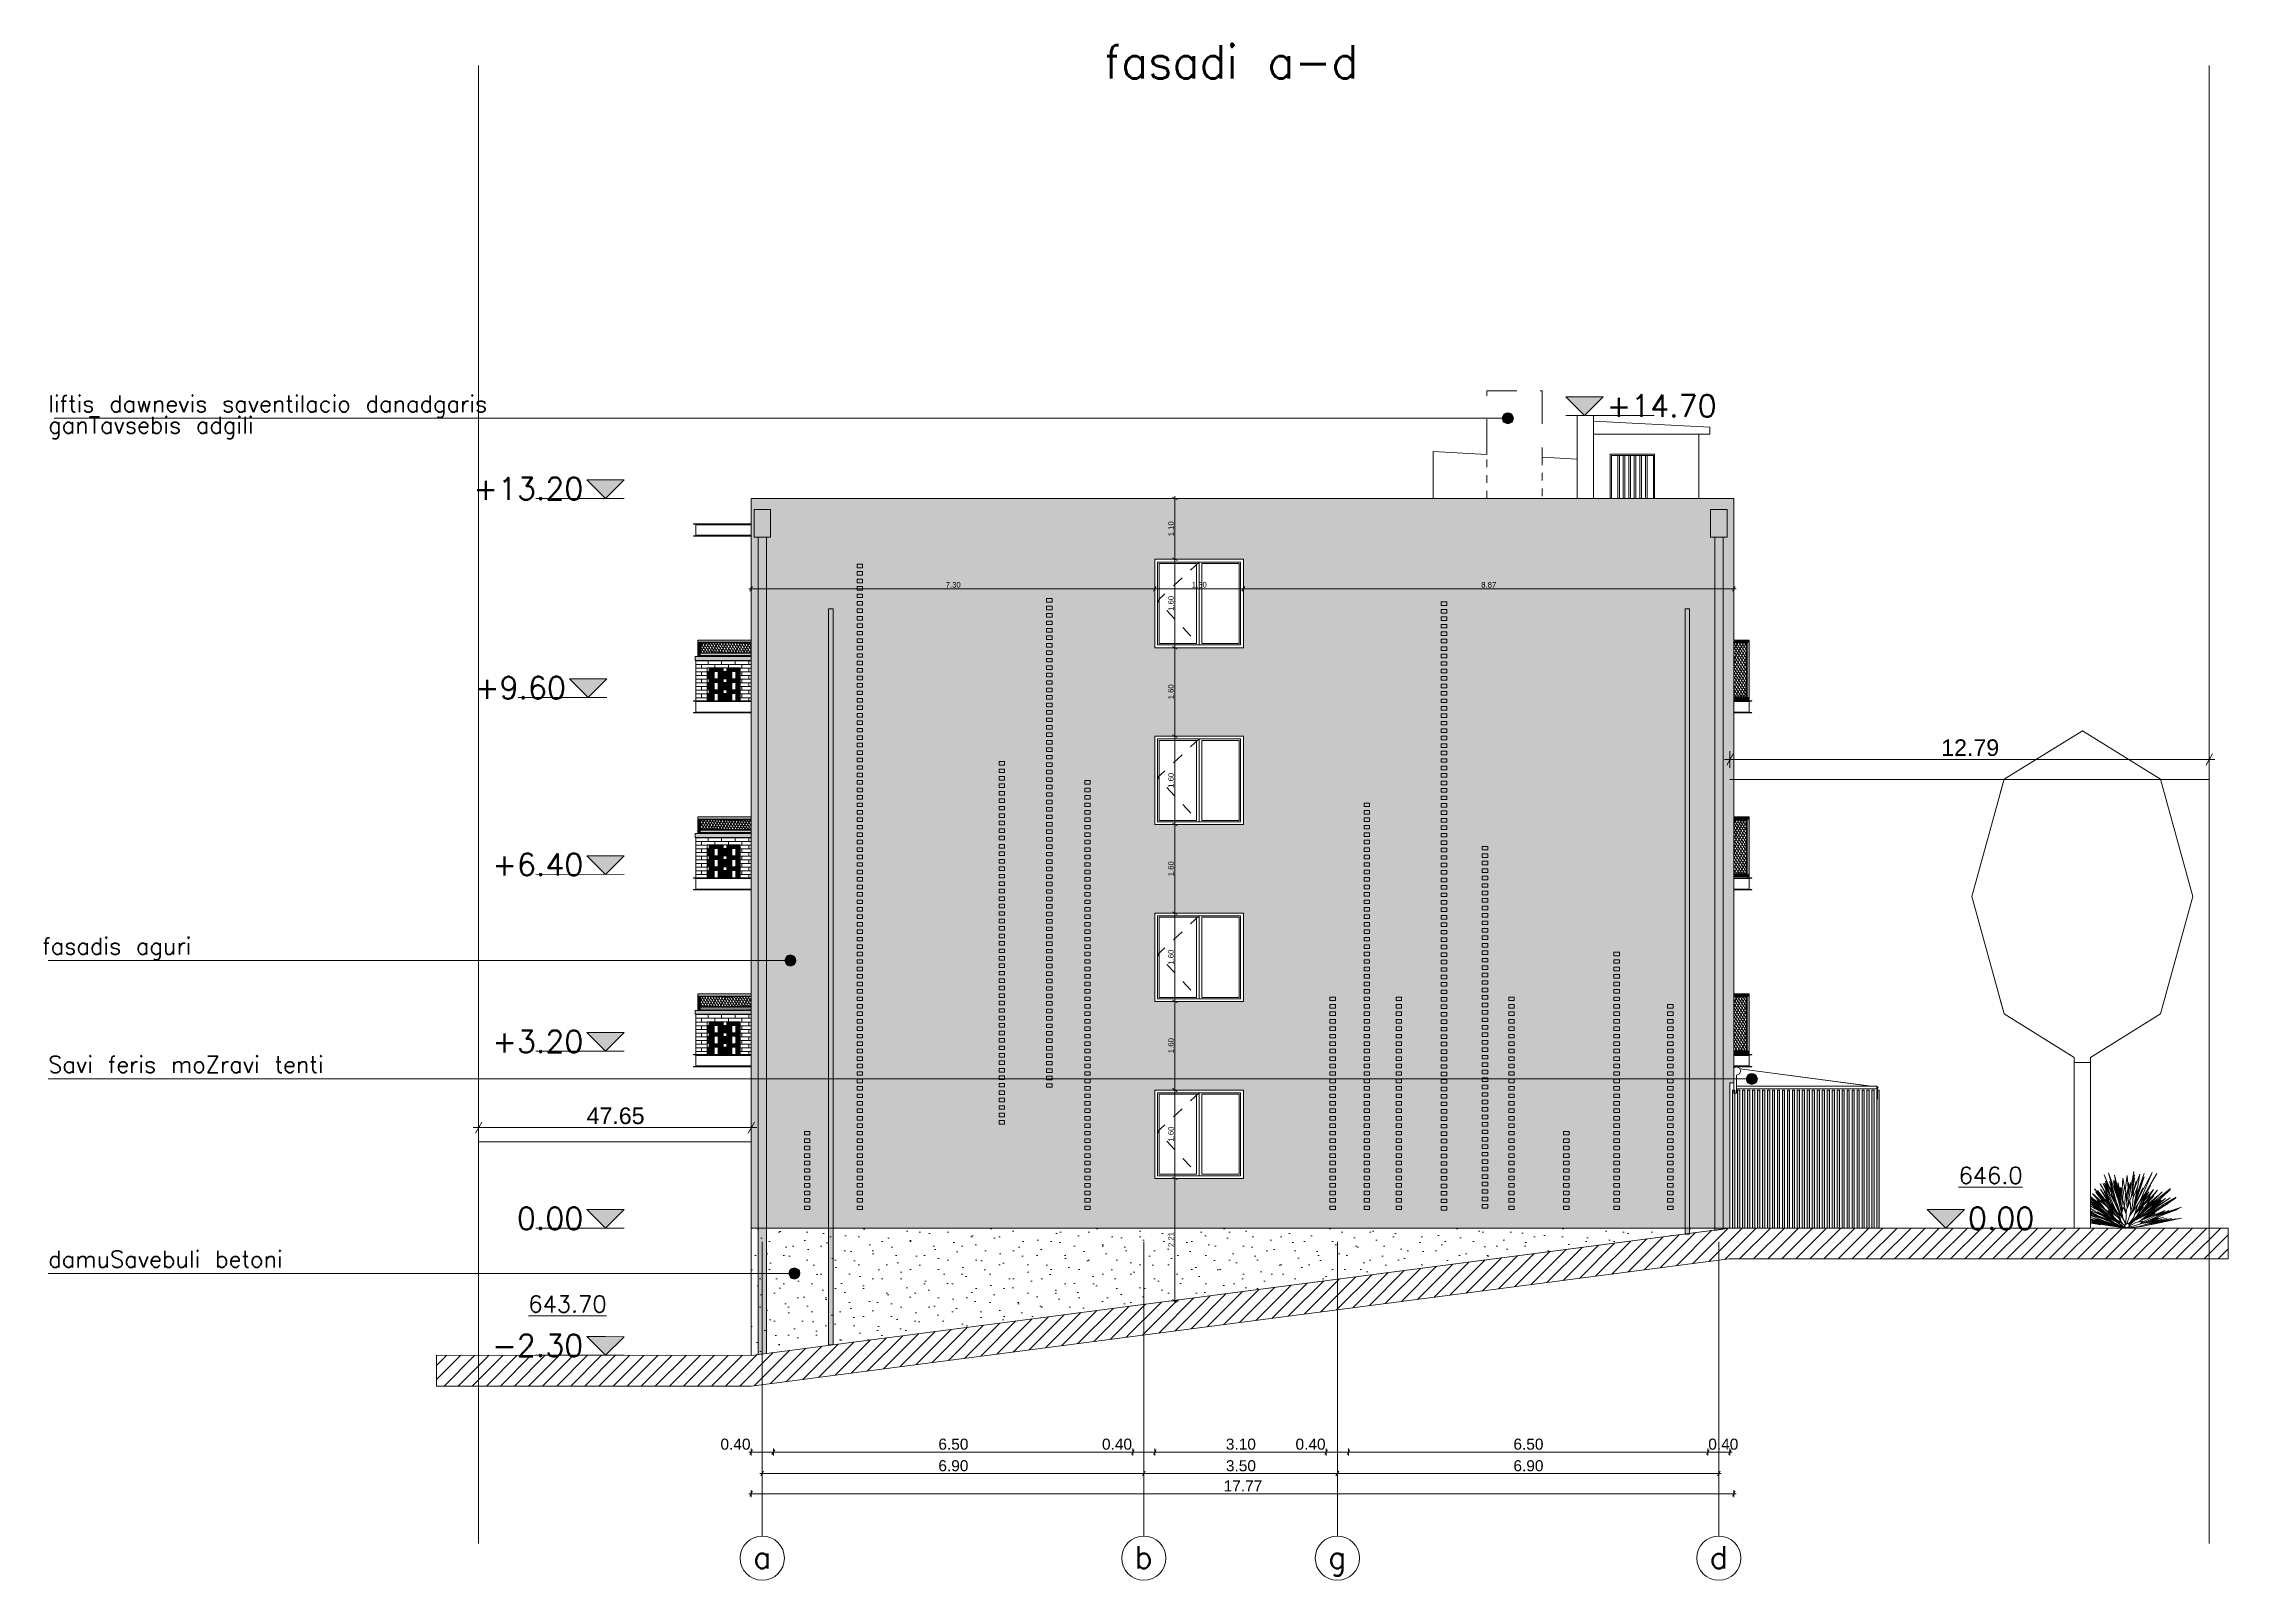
# Model space of a CAD drawing. Header units: millimetres. Extents: x 476571643 to 477489869, y 4620928210 to 4621294454.
# Drawn here: x 477390343 to 477429853, y 4621026817 to 4621054613 of the extents above; entities that cross this region are included whole.
import ezdxf

# ---------------------------------------------------------------- set-up
doc = ezdxf.new("R2010")
doc.units = ezdxf.units.MM
doc.header["$MEASUREMENT"] = 0
doc.set_wipeout_variables(frame=1)
for name, pattern in [('Dashed', [423.333333, 211.666667, -211.666667]), ('Long Dashed', [1058.333302, 634.99999, -423.333311]), ('Small Dashed', [282.222222, 141.111111, -141.111111]), ('Wipeout_Contour', [1000, 0, -1000])]:
    doc.linetypes.add(name, pattern=pattern)
for name, color, linetype, lineweight in [('0_Pen_No__1_Pen_No__250', 7, 'Continuous', 0), ('0_Pen_No__250_Pen_No__142', 142, 'Continuous', 0), ('0_Pen_No__250_Pen_No__255', 255, 'Continuous', 0), ('0_Pen_No__250_Pen_No__7', 7, 'Continuous', 0), ('0_Pen_No__42_Pen_No__250_Pen_No__144', 144, 'Continuous', 0), ('0_Pen_No__7_Pen_No__250', 7, 'Continuous', 0), ('0_Pen_No__7_Pen_No__7', 7, 'Continuous', 0), ('2D Drafting - General_Pen_No__7_Pen_No__250', 7, 'Continuous', 0), ('2D Drafting - General_Pen_No__7_Pen_No__7', 7, 'Continuous', 0), ('a-iataki_Pen_No__5_Pen_No__5_Pen_No__142', 142, 'Continuous', 0), ('Annotation - Text_Pen_No__7_Pen_No__7_Pen_No__142', 142, 'Continuous', 0), ('Annotation - Text_Pen_No__7_Pen_No__7_Pen_No__4', 7, 'Continuous', 0), ('New_._Pen_No__1', 1, 'Continuous', 0), ('New_2D Drafting - General_Pen_No__1_Pen_No__253', 252, 'Continuous', 0), ('New_2D Drafting - General_Pen_No__1_Pen_No__4', 7, 'Continuous', 0), ('New_2D Drafting - General_Pen_No__30_Pen_No__9_Pen_No__9_Pen_No__250', 7, 'Continuous', 0), ('New_2D Drafting - General_Pen_No__30_Pen_No__9_Pen_No__9_Pen_No__255', 255, 'Continuous', 0), ('New_2D Drafting - General_Pen_No__30_Pen_No__9_Pen_No__9_Pen_No__42', 250, 'Continuous', 0), ('New_2D Drafting - General_Pen_No__30_Pen_No__9_Pen_No__9_Pen_No__7', 7, 'Continuous', 0), ('New_2D Drafting - General_Pen_No__4', 7, 'Continuous', 0), ('New_2D Drafting - General_Pen_No__7', 7, 'Continuous', 0), ('New_Interior - Furniture _Pen_No__250', 7, 'Continuous', 0), ('New_Interior - Furniture _Pen_No__7', 7, 'Continuous', 0), ('New_shenobebi_Pen_No__7', 7, 'Continuous', 0), ('New_Structural - Bearing_Pen_No__1', 1, 'Continuous', 0), ('New_Structural - Bearing_Pen_No__250', 7, 'Continuous', 0), ('New_Structural - Bearing_Pen_No__4', 7, 'Continuous', 0), ('New_Structural - Bearing_Pen_No__7', 7, 'Continuous', 0), ('Structural - Bearing_Pen_No__250', 7, 'Continuous', 0), ('Structural - Bearing_Pen_No__7', 7, 'Continuous', 0), ('Structural - Bearing_Pen_No__7_Pen_No__7_Pen_No__250', 7, 'Continuous', 0), ('zoma_Pen_No__1', 1, 'Continuous', 0), ('zoma_Pen_No__142', 142, 'Continuous', 0), ('zoma_Pen_No__1_Pen_No__142', 142, 'Continuous', 0), ('zoma_Pen_No__5_Pen_No__142', 142, 'Continuous', 0), ('zoma_Pen_No__5_Pen_No__144', 144, 'Continuous', 0)]:
    doc.layers.add(name, color=color, linetype=linetype, lineweight=lineweight)
for name, color, linetype in [('New_2D Drafting - General_Pen_No__30_Pen_No__9_Pen_No__9', 7, 'Continuous'), ('New_Interior - Furniture', 7, 'Continuous'), ('zoma', 7, 'Continuous'), ('zoma_Pen_No__5', 7, 'Continuous')]:
    doc.layers.add(name, color=color, linetype=linetype)
doc.layers.add('New_2D Drafting - General_Pen_No__30_Pen_No__9_Pen_No__9_Pen_No__252', color=7, linetype='Continuous', lineweight=0, true_color=0x666666)
doc.layers.add('New_2D Drafting - General_Pen_No__30_Pen_No__9_Pen_No__9_Pen_No__254', color=7, linetype='Continuous', lineweight=0, true_color=0xcccccc)
doc.styles.add('GENERATED_STYLE_2', font='arial.ttf')
doc.linetypes.add('Break', pattern='A,0,[1,a-5 saxl бѓ’бѓђбѓ¦бѓ”бѓ‘бѓ”бѓ‘бѓ\x98_1.Shx,S=15.679026,R=0,X=0,Y=0],-1975.557214,0', length=1975.557214)
doc.dimstyles.new('GENERATED_STYLE__3', dxfattribs={"dimtxt": 200, "dimasz": 64.421331, "dimexe": 0.18, "dimexo": 3, "dimgap": 0.09, "dimtad": 1, "dimtih": 1, "dimtoh": 1, "dimlfac": 0.001, "dimzin": 0, "dimdsep": 46, "dimtxsty": 'GENERATED_STYLE_2', "dimblk": 'ARROWHEAD_2', "dimblk1": 'ARROWHEAD_2', "dimblk2": 'ARROWHEAD_2', "dimcen": 0.09, "dimclrd": 142, "dimclre": 142, "dimclrt": 142, "dimadec": 0, "dimazin": 0, "dimtfac": 1, "dimtdec": 4, "dimtmove": 0, "dimatfit": 3, "dimfxl": 1, "dimtolj": 1, "dimtzin": 0, "dimarcsym": 0})
doc.dimstyles.new('GENERATED_STYLE__31', dxfattribs={"dimtxt": 100, "dimasz": 64.421331, "dimexe": 0.18, "dimexo": 3, "dimgap": 0.09, "dimtad": 1, "dimtih": 1, "dimtoh": 1, "dimlfac": 0.001, "dimzin": 0, "dimdsep": 46, "dimtxsty": 'GENERATED_STYLE_2', "dimblk": 'ARROWHEAD_2', "dimblk1": 'ARROWHEAD_2', "dimblk2": 'ARROWHEAD_2', "dimcen": 0.09, "dimclrd": 142, "dimclre": 142, "dimclrt": 142, "dimadec": 0, "dimazin": 0, "dimtfac": 1, "dimtdec": 4, "dimtmove": 0, "dimatfit": 3, "dimfxl": 1, "dimtolj": 1, "dimtzin": 0, "dimarcsym": 0})
doc.dimstyles.new('GENERATED_STYLE__32', dxfattribs={"dimtxt": 100, "dimasz": 64.421331, "dimexe": 0.18, "dimexo": 3, "dimgap": 0.09, "dimtad": 1, "dimlfac": 0.001, "dimzin": 0, "dimdsep": 46, "dimtxsty": 'GENERATED_STYLE_2', "dimblk": 'ARROWHEAD_2', "dimblk1": 'ARROWHEAD_2', "dimblk2": 'ARROWHEAD_2', "dimcen": 0.09, "dimclrd": 142, "dimclre": 142, "dimclrt": 142, "dimadec": 0, "dimazin": 0, "dimtfac": 1, "dimtdec": 4, "dimtmove": 0, "dimatfit": 3, "dimfxl": 1, "dimtolj": 1, "dimtzin": 0, "dimarcsym": 0})
doc.dimstyles.new('GENERATED_STYLE__4', dxfattribs={"dimtxt": 200, "dimasz": 64.421331, "dimexe": 0.18, "dimexo": 3, "dimgap": 0.09, "dimtad": 1, "dimtih": 1, "dimtoh": 1, "dimlfac": 0.001, "dimzin": 0, "dimdsep": 46, "dimtxsty": 'GENERATED_STYLE_2', "dimblk": 'ARROWHEAD_2', "dimblk1": 'ARROWHEAD_2', "dimblk2": 'ARROWHEAD_2', "dimcen": 0.09, "dimclrd": 142, "dimclre": 142, "dimclrt": 142, "dimadec": 0, "dimazin": 0, "dimtfac": 1, "dimtdec": 4, "dimtmove": 2, "dimatfit": 3, "dimfxl": 1, "dimtolj": 1, "dimtzin": 0, "dimarcsym": 0})
doc.dimstyles.new('GENERATED_STYLE__5', dxfattribs={"dimtxt": 300, "dimasz": 152, "dimexe": 0.18, "dimexo": 3, "dimgap": 0.09, "dimtad": 1, "dimtih": 1, "dimtoh": 1, "dimlfac": 0.001, "dimzin": 0, "dimdsep": 46, "dimtxsty": 'GENERATED_STYLE_2', "dimblk": 'ARROWHEAD_2', "dimblk1": 'ARROWHEAD_2', "dimblk2": 'ARROWHEAD_2', "dimcen": 0.09, "dimclrd": 1, "dimclre": 1, "dimclrt": 1, "dimadec": 0, "dimazin": 0, "dimtfac": 1, "dimtdec": 4, "dimtmove": 0, "dimatfit": 3, "dimfxl": 1, "dimtolj": 1, "dimtzin": 0, "dimarcsym": 0})
pattern_1 = [(60, (476844527.15, 4621385791.044), (-38.9711432, 22.5), []), (122.8330945, (476844527.15, 4621385791.044), (36.8060797, 18.75), [])]

msp = doc.modelspace()

# ---------------------------------------------------------------- texts
at = {"layer": 'a-iataki_Pen_No__5_Pen_No__5_Pen_No__142', "color": 142, "linetype": 'Continuous', "lineweight": 0, "char_height": 400, "attachment_point": 1}
for s, insert in [('\\A1;{\\pql;\\Ftxt.shx;a}', (477403175.717, 4621027433.361)), ('\\A1;{\\pql;\\Ftxt.shx;b}', (477410075.717, 4621027433.361)), ('\\A1;{\\pql;\\Ftxt.shx;g}', (477413575.559, 4621027433.361)), ('\\A1;{\\pql;\\Ftxt.shx;d}', (477420475.434, 4621027432.161))]:
    msp.add_mtext(s, dxfattribs=dict(at, insert=insert))
at = {"layer": 'Annotation - Text_Pen_No__7_Pen_No__7_Pen_No__142', "color": 142, "linetype": 'Continuous', "lineweight": 0, "insert": (477390425.48, 4621048249.685), "char_height": 300, "width": 9512.13207, "attachment_point": 1, "line_spacing_factor": 0.771329}
msp.add_mtext('\\A1;{\\pql;\\Ftxt.shx;liftis dawnevis saventilacio danadgaris ganTavsebis adgili}', dxfattribs=at)
at = {"layer": 'Annotation - Text_Pen_No__7_Pen_No__7_Pen_No__142', "color": 142, "linetype": 'Continuous', "lineweight": 0, "char_height": 300, "attachment_point": 1}
for s, insert in [('\\A1;{\\pql;\\Ftxt.shx;fasadis aguri}', (477390317.645, 4621038439.696)), ('\\A1;{\\pql;\\Ftxt.shx;Savi feris moZravi tenti}', (477390425.48, 4621036297.843)), ('\\A1;{\\pql;\\Ftxt.shx;damuSavebuli betoni}', (477390425.48, 4621032777.146))]:
    msp.add_mtext(s, dxfattribs=dict(at, insert=insert))
at = {"layer": 'Annotation - Text_Pen_No__7_Pen_No__7_Pen_No__4', "color": 7, "linetype": 'Continuous', "lineweight": 0, "insert": (477409522.456, 4621054584.663), "char_height": 600, "attachment_point": 1}
msp.add_mtext('\\A1;{\\pql;\\Ftxt.shx;fasadi a-d}', dxfattribs=at)
at = {"layer": 'New_._Pen_No__1', "color": 1, "linetype": 'Continuous', "lineweight": 0, "char_height": 300, "attachment_point": 2}
for s, insert in [('\\A1;{\\pqc;\\Ftxt.shx;\\L\\L64\\Ftxt.shx;6\\Ftxt.shx;.0}', (477425554.359, 4621034290.684)), ('\\A1;{\\pqc;\\Ftxt.shx;\\L\\L64\\Ftxt.shx;3\\Ftxt.shx;.70}', (477399817.095, 4621031964.054))]:
    msp.add_mtext(s, dxfattribs=dict(at, insert=insert))
at = {"layer": 'zoma_Pen_No__1_Pen_No__142', "color": 142, "linetype": 'Continuous', "lineweight": 0, "char_height": 400}
for s, insert, attachment_point, rotation in [('\\A1;{\\pql;\\Ftxt.shx;+1\\Ftxt.shx;4\\Ftxt.shx;.\\Ftxt.shx;70}', (477418608.946, 4621047861.922), 7, 359.9860128), ('\\A1;{\\pqr;\\Ftxt.shx;+13.\\Ftxt.shx;2\\Ftxt.shx;0}', (477400102.773, 4621046363.907), 9, 359.9860128), ('\\A1;{\\pqr;\\Ftxt.shx;+9.\\Ftxt.shx;6\\Ftxt.shx;0}', (477399787.03, 4621042763.713), 9, 359.9860128), ('\\A1;{\\pqr;\\Ftxt.shx;+\\Ftxt.shx;6\\Ftxt.shx;.40}', (477400102.755, 4621039564.314), 9, 359.9860128), ('\\A1;{\\pqr;\\Ftxt.shx;+\\Ftxt.shx;3\\Ftxt.shx;.20}', (477400101.974, 4621036364.314), 9, 359.9860128), ('\\A1;{\\pqr;\\Ftxt.shx;0\\Ftxt.shx;.00}', (477400101.193, 4621033164.491), 9, 359.9860128), ('\\A1;{\\pql;\\Ftxt.shx;0\\Ftxt.shx;.00}', (477425144.958, 4621033164.209), 7, 0.0139872), ('\\A1;{\\pqr;\\Ftxt.shx;-2.\\Ftxt.shx;30}', (477400099.994, 4621030863.816), 9, 359.9860128)]:
    msp.add_mtext(s, dxfattribs=dict(at, insert=insert, attachment_point=attachment_point, rotation=rotation))

# ---------------------------------------------------------------- blocks, each defined once
blk = doc.blocks.new('*D1080', base_point=(476844527, 4621385791))
at = {"layer": 'zoma_Pen_No__142', "color": 142, "linetype": 'Continuous', "lineweight": 0, "transparency": 16777216}
for p, q in [((477403298, 4621028747), (477403340, 4621028747)), ((477403364, 4621028790), (477403315, 4621028705)), ((477403340, 4621028684), (477403340, 4621028811)), ((477403340, 4621028747), (477410240, 4621028747)), ((477410264, 4621028790), (477410215, 4621028705)), ((477410240, 4621028684), (477410240, 4621028811))]:
    blk.add_line(p, q, dxfattribs=at)
at = {"layer": 'zoma_Pen_No__142', "color": 142, "lineweight": 0, "transparency": 16777216, "insert": (477406524, 4621028787), "char_height": 200, "attachment_point": 7, "style": 'GENERATED_STYLE_2'}
blk.add_mtext('\\A1;{\\pql;\\fArial CYR|b0|i0|c204|p34;6.90}', dxfattribs=at)
blk = doc.blocks.new('ARROWHEAD_2')
at = {"color": 0, "linetype": 'Continuous', "lineweight": 0}
for p, q in [((0, 0), (-1, 0)), ((-0.38, -0.66), (0.38, 0.66))]:
    blk.add_line(p, q, dxfattribs=at)
blk = doc.blocks.new('*D1081', base_point=(476844527, 4621385791))
at = {"layer": 'zoma_Pen_No__142', "color": 142, "linetype": 'Continuous', "lineweight": 0, "transparency": 16777216}
for p, q in [((477410264, 4621028790), (477410215, 4621028705)), ((477410240, 4621028684), (477410240, 4621028811)), ((477410240, 4621028747), (477413740, 4621028747)), ((477413764, 4621028790), (477413715, 4621028705)), ((477413740, 4621028684), (477413740, 4621028811))]:
    blk.add_line(p, q, dxfattribs=at)
at = {"layer": 'zoma_Pen_No__142', "color": 142, "lineweight": 0, "transparency": 16777216, "insert": (477411724, 4621028787), "char_height": 200, "attachment_point": 7, "style": 'GENERATED_STYLE_2'}
blk.add_mtext('\\A1;{\\pql;\\fArial CYR|b0|i0|c204|p34;3.50}', dxfattribs=at)
blk = doc.blocks.new('*D1082', base_point=(476844527, 4621385791))
at = {"layer": 'zoma_Pen_No__142', "color": 142, "linetype": 'Continuous', "lineweight": 0, "transparency": 16777216}
for p, q in [((477413764, 4621028790), (477413715, 4621028705)), ((477413740, 4621028684), (477413740, 4621028811)), ((477413740, 4621028747), (477420640, 4621028747)), ((477420615, 4621028705), (477420664, 4621028790)), ((477420640, 4621028684), (477420640, 4621028811)), ((477420640, 4621028747), (477420681, 4621028747))]:
    blk.add_line(p, q, dxfattribs=at)
at = {"layer": 'zoma_Pen_No__142', "color": 142, "lineweight": 0, "transparency": 16777216, "insert": (477416924, 4621028787), "char_height": 200, "attachment_point": 7, "style": 'GENERATED_STYLE_2'}
blk.add_mtext('\\A1;{\\pql;\\fArial CYR|b0|i0|c204|p34;6.90}', dxfattribs=at)
blk = doc.blocks.new('*D1083', base_point=(476844527, 4621385791))
at = {"layer": 'zoma_Pen_No__142', "color": 142, "linetype": 'Continuous', "lineweight": 0, "transparency": 16777216}
for p, q in [((477403098, 4621029137), (477403140, 4621029137)), ((477403164, 4621029179), (477403115, 4621029094)), ((477403140, 4621029073), (477403140, 4621029200)), ((477403140, 4621029137), (477403540, 4621029137)), ((477403564, 4621029179), (477403515, 4621029094)), ((477403540, 4621029073), (477403540, 4621029200))]:
    blk.add_line(p, q, dxfattribs=at)
at = {"layer": 'zoma_Pen_No__142', "color": 142, "lineweight": 0, "transparency": 16777216, "insert": (477402583, 4621029177), "char_height": 200, "attachment_point": 7, "style": 'GENERATED_STYLE_2'}
blk.add_mtext('\\A1;{\\pql;\\fArial CYR|b0|i0|c204|p34;0.40}', dxfattribs=at)
blk = doc.blocks.new('*D1084', base_point=(476844527, 4621385791))
at = {"layer": 'zoma_Pen_No__142', "color": 142, "linetype": 'Continuous', "lineweight": 0, "transparency": 16777216}
for p, q in [((477403564, 4621029179), (477403515, 4621029094)), ((477403540, 4621029073), (477403540, 4621029200)), ((477403540, 4621029137), (477410040, 4621029137)), ((477410064, 4621029179), (477410015, 4621029094)), ((477410040, 4621029073), (477410040, 4621029200))]:
    blk.add_line(p, q, dxfattribs=at)
at = {"layer": 'zoma_Pen_No__142', "color": 142, "lineweight": 0, "transparency": 16777216, "char_height": 200, "attachment_point": 7, "style": 'GENERATED_STYLE_2'}
for s, insert in [('\\A1;{\\pql;\\fArial CYR|b0|i0|c204|p34;6.50}', (477406524, 4621029177)), ('\\A1;{\\pql;\\fArial CYR|b0|i0|c204|p34;0.40}', (477409483, 4621029177))]:
    blk.add_mtext(s, dxfattribs=dict(at, insert=insert))
blk = doc.blocks.new('*D1085', base_point=(476844527, 4621385791))
at = {"layer": 'zoma_Pen_No__142', "color": 142, "linetype": 'Continuous', "lineweight": 0, "transparency": 16777216}
for p, q in [((477410064, 4621029179), (477410015, 4621029094)), ((477410040, 4621029073), (477410040, 4621029200)), ((477410040, 4621029137), (477410439, 4621029137)), ((477410463, 4621029179), (477410415, 4621029094)), ((477410439, 4621029073), (477410439, 4621029200))]:
    blk.add_line(p, q, dxfattribs=at)
blk = doc.blocks.new('*D1086', base_point=(476844527, 4621385791))
at = {"layer": 'zoma_Pen_No__142', "color": 142, "linetype": 'Continuous', "lineweight": 0, "transparency": 16777216}
for p, q in [((477410463, 4621029179), (477410415, 4621029094)), ((477410439, 4621029073), (477410439, 4621029200)), ((477410439, 4621029137), (477413540, 4621029137)), ((477413564, 4621029179), (477413515, 4621029094)), ((477413540, 4621029073), (477413540, 4621029200))]:
    blk.add_line(p, q, dxfattribs=at)
at = {"layer": 'zoma_Pen_No__142', "color": 142, "lineweight": 0, "transparency": 16777216, "char_height": 200, "attachment_point": 7, "style": 'GENERATED_STYLE_2'}
for s, insert in [('\\A1;{\\pql;\\fArial CYR|b0|i0|c204|p34;3.10}', (477411723, 4621029177)), ('\\A1;{\\pql;\\fArial CYR|b0|i0|c204|p34;0.40}', (477412983, 4621029177))]:
    blk.add_mtext(s, dxfattribs=dict(at, insert=insert))
blk = doc.blocks.new('*D1087', base_point=(476844527, 4621385791))
at = {"layer": 'zoma_Pen_No__142', "color": 142, "linetype": 'Continuous', "lineweight": 0, "transparency": 16777216}
for p, q in [((477413564, 4621029179), (477413515, 4621029094)), ((477413540, 4621029073), (477413540, 4621029200)), ((477413540, 4621029137), (477413940, 4621029137)), ((477413964, 4621029179), (477413915, 4621029094)), ((477413940, 4621029073), (477413940, 4621029200))]:
    blk.add_line(p, q, dxfattribs=at)
blk = doc.blocks.new('*D1088', base_point=(476844527, 4621385791))
at = {"layer": 'zoma_Pen_No__142', "color": 142, "linetype": 'Continuous', "lineweight": 0, "transparency": 16777216}
for p, q in [((477413964, 4621029179), (477413915, 4621029094)), ((477413940, 4621029073), (477413940, 4621029200)), ((477413940, 4621029137), (477420440, 4621029137)), ((477420464, 4621029179), (477420415, 4621029094)), ((477420440, 4621029073), (477420440, 4621029200))]:
    blk.add_line(p, q, dxfattribs=at)
at = {"layer": 'zoma_Pen_No__142', "color": 142, "lineweight": 0, "transparency": 16777216, "insert": (477416924, 4621029177), "char_height": 200, "attachment_point": 7, "style": 'GENERATED_STYLE_2'}
blk.add_mtext('\\A1;{\\pql;\\fArial CYR|b0|i0|c204|p34;6.50}', dxfattribs=at)
blk = doc.blocks.new('*D1089', base_point=(476844527, 4621385791))
at = {"layer": 'zoma_Pen_No__142', "color": 142, "linetype": 'Continuous', "lineweight": 0, "transparency": 16777216}
for p, q in [((477420464, 4621029179), (477420415, 4621029094)), ((477420440, 4621029073), (477420440, 4621029200)), ((477420440, 4621029137), (477420840, 4621029137)), ((477420815, 4621029094), (477420864, 4621029179)), ((477420840, 4621029073), (477420840, 4621029200)), ((477420840, 4621029137), (477420881, 4621029137))]:
    blk.add_line(p, q, dxfattribs=at)
at = {"layer": 'zoma_Pen_No__142', "color": 142, "lineweight": 0, "transparency": 16777216, "insert": (477420448, 4621029177), "char_height": 200, "attachment_point": 7, "style": 'GENERATED_STYLE_2'}
blk.add_mtext('\\A1;{\\pql;\\fArial CYR|b0|i0|c204|p34;0.40}', dxfattribs=at)
blk = doc.blocks.new('*D1090', base_point=(476844527, 4621385791))
at = {"layer": 'zoma_Pen_No__142', "color": 142, "linetype": 'Continuous', "lineweight": 0, "transparency": 16777216}
for p, q in [((477403140, 4621028384), (477403098, 4621028384)), ((477403164, 4621028427), (477403115, 4621028342)), ((477403140, 4621028448), (477403140, 4621028321)), ((477420910, 4621028384), (477403140, 4621028384)), ((477420885, 4621028342), (477420934, 4621028427)), ((477420910, 4621028448), (477420910, 4621028321)), ((477420951, 4621028384), (477420910, 4621028384))]:
    blk.add_line(p, q, dxfattribs=at)
at = {"layer": 'zoma_Pen_No__142', "color": 142, "lineweight": 0, "transparency": 16777216, "insert": (477411683, 4621028424), "char_height": 200, "attachment_point": 7, "style": 'GENERATED_STYLE_2'}
blk.add_mtext('\\A1;{\\pql;\\fArial CYR|b0|i0|c204|p34;17.77}', dxfattribs=at)
blk = doc.blocks.new('*D1728', base_point=(476844527, 4621385791))
at = {"layer": 'zoma_Pen_No__1', "color": 1, "linetype": 'Continuous', "lineweight": 0, "transparency": 16777216}
for p, q in [((477398112, 4621035006), (477398210, 4621035006)), ((477398268, 4621035106), (477398152, 4621034906)), ((477398210, 4621034856), (477398210, 4621035156)), ((477398210, 4621035006), (477403140, 4621035006)), ((477403082, 4621034906), (477403198, 4621035106)), ((477403140, 4621034856), (477403140, 4621035156)), ((477403140, 4621035006), (477403238, 4621035006))]:
    blk.add_line(p, q, dxfattribs=at)
at = {"layer": 'zoma_Pen_No__1', "color": 1, "lineweight": 0, "transparency": 16777216, "insert": (477400162, 4621035066), "char_height": 300, "attachment_point": 7, "style": 'GENERATED_STYLE_2'}
blk.add_mtext('\\A1;{\\pql;\\fArial CYR|b0|i0|c204|p34;47.65}', dxfattribs=at)
blk = doc.blocks.new('*D1729', base_point=(476844527, 4621385791))
at = {"layer": 'zoma_Pen_No__1', "color": 1, "linetype": 'Continuous', "lineweight": 0, "transparency": 16777216}
for p, q in [((477420742, 4621041665), (477420840, 4621041665)), ((477420897, 4621041765), (477420782, 4621041565)), ((477420840, 4621041515), (477420840, 4621041815)), ((477420840, 4621041665), (477429509, 4621041665)), ((477429451, 4621041565), (477429567, 4621041765)), ((477429509, 4621041515), (477429509, 4621041815)), ((477429509, 4621041665), (477429607, 4621041665))]:
    blk.add_line(p, q, dxfattribs=at)
at = {"layer": 'zoma_Pen_No__1', "color": 1, "lineweight": 0, "transparency": 16777216, "insert": (477424661, 4621041725), "char_height": 300, "attachment_point": 7, "style": 'GENERATED_STYLE_2'}
blk.add_mtext('\\A1;{\\pql;\\fArial CYR|b0|i0|c204|p34;12.79}', dxfattribs=at)
blk = doc.blocks.new('*D1781', base_point=(476844527, 4621385791))
at = {"layer": 'zoma_Pen_No__142', "color": 142, "linetype": 'Continuous', "lineweight": 0, "transparency": 16777216}
for p, q in [((477403099, 4621044753), (477403140, 4621044753)), ((477403165, 4621044795), (477403116, 4621044711)), ((477403140, 4621044689), (477403140, 4621044817)), ((477403140, 4621044753), (477410440, 4621044753)), ((477410464, 4621044795), (477410415, 4621044711)), ((477410440, 4621044689), (477410440, 4621044817))]:
    blk.add_line(p, q, dxfattribs=at)
at = {"layer": 'zoma_Pen_No__142', "color": 142, "lineweight": 0, "transparency": 16777216, "insert": (477406657, 4621044773), "char_height": 100, "attachment_point": 7, "style": 'GENERATED_STYLE_2'}
blk.add_mtext('\\A1;{\\pql;\\fArial CYR|b0|i0|c204|p34;7.30}', dxfattribs=at)
blk = doc.blocks.new('*D1782', base_point=(476844527, 4621385791))
at = {"layer": 'zoma_Pen_No__142', "color": 142, "linetype": 'Continuous', "lineweight": 0, "transparency": 16777216}
for p, q in [((477410464, 4621044795), (477410415, 4621044711)), ((477410440, 4621044689), (477410440, 4621044817)), ((477410440, 4621044753), (477412040, 4621044753)), ((477412064, 4621044795), (477412015, 4621044711)), ((477412040, 4621044689), (477412040, 4621044817))]:
    blk.add_line(p, q, dxfattribs=at)
at = {"layer": 'zoma_Pen_No__142', "color": 142, "lineweight": 0, "transparency": 16777216, "insert": (477411107, 4621044773), "char_height": 100, "attachment_point": 7, "style": 'GENERATED_STYLE_2'}
blk.add_mtext('\\A1;{\\pql;\\fArial CYR|b0|i0|c204|p34;1.60}', dxfattribs=at)
blk = doc.blocks.new('*D1783', base_point=(476844527, 4621385791))
at = {"layer": 'zoma_Pen_No__142', "color": 142, "linetype": 'Continuous', "lineweight": 0, "transparency": 16777216}
for p, q in [((477412064, 4621044795), (477412015, 4621044711)), ((477412040, 4621044689), (477412040, 4621044817)), ((477412040, 4621044753), (477420910, 4621044753)), ((477420886, 4621044711), (477420935, 4621044795)), ((477420910, 4621044689), (477420910, 4621044817)), ((477420910, 4621044753), (477420952, 4621044753))]:
    blk.add_line(p, q, dxfattribs=at)
at = {"layer": 'zoma_Pen_No__142', "color": 142, "lineweight": 0, "transparency": 16777216, "insert": (477416342, 4621044773), "char_height": 100, "attachment_point": 7, "style": 'GENERATED_STYLE_2'}
blk.add_mtext('\\A1;{\\pql;\\fArial CYR|b0|i0|c204|p34;8.87}', dxfattribs=at)
blk = doc.blocks.new('*D1784', base_point=(476844527, 4621385791))
at = {"layer": 'zoma_Pen_No__142', "color": 142, "linetype": 'Continuous', "lineweight": 0, "transparency": 16777216}
for p, q in [((477410866, 4621034086), (477410739, 4621034086)), ((477410760, 4621034111), (477410845, 4621034062)), ((477410802, 4621031873), (477410802, 4621034086)), ((477410866, 4621031873), (477410739, 4621031873)), ((477410760, 4621031897), (477410845, 4621031848)), ((477410802, 4621031831), (477410802, 4621031873))]:
    blk.add_line(p, q, dxfattribs=at)
at = {"layer": 'zoma_Pen_No__142', "color": 142, "lineweight": 0, "transparency": 16777216, "insert": (477410782, 4621032846), "char_height": 100, "attachment_point": 7, "rotation": 90, "style": 'GENERATED_STYLE_2'}
blk.add_mtext('\\A1;{\\pql;\\fArial CYR|b0|i0|c204|p34;2.21}', dxfattribs=at)
blk = doc.blocks.new('*D1785', base_point=(476844527, 4621385791))
at = {"layer": 'zoma_Pen_No__142', "color": 142, "linetype": 'Continuous', "lineweight": 0, "transparency": 16777216}
for p, q in [((477410866, 4621035686), (477410739, 4621035686)), ((477410760, 4621035711), (477410845, 4621035662)), ((477410802, 4621034086), (477410802, 4621035686)), ((477410866, 4621034086), (477410739, 4621034086)), ((477410760, 4621034111), (477410845, 4621034062))]:
    blk.add_line(p, q, dxfattribs=at)
at = {"layer": 'zoma_Pen_No__142', "color": 142, "lineweight": 0, "transparency": 16777216, "insert": (477410782, 4621034753), "char_height": 100, "attachment_point": 7, "rotation": 90, "style": 'GENERATED_STYLE_2'}
blk.add_mtext('\\A1;{\\pql;\\fArial CYR|b0|i0|c204|p34;1.60}', dxfattribs=at)
blk = doc.blocks.new('*D1786', base_point=(476844527, 4621385791))
at = {"layer": 'zoma_Pen_No__142', "color": 142, "linetype": 'Continuous', "lineweight": 0, "transparency": 16777216}
for p, q in [((477410866, 4621037286), (477410739, 4621037286)), ((477410760, 4621037311), (477410845, 4621037262)), ((477410802, 4621035686), (477410802, 4621037286)), ((477410866, 4621035686), (477410739, 4621035686)), ((477410760, 4621035711), (477410845, 4621035662))]:
    blk.add_line(p, q, dxfattribs=at)
at = {"layer": 'zoma_Pen_No__142', "color": 142, "lineweight": 0, "transparency": 16777216, "insert": (477410782, 4621036353), "char_height": 100, "attachment_point": 7, "rotation": 90, "style": 'GENERATED_STYLE_2'}
blk.add_mtext('\\A1;{\\pql;\\fArial CYR|b0|i0|c204|p34;1.60}', dxfattribs=at)
blk = doc.blocks.new('*D1787', base_point=(476844527, 4621385791))
at = {"layer": 'zoma_Pen_No__142', "color": 142, "linetype": 'Continuous', "lineweight": 0, "transparency": 16777216}
for p, q in [((477410866, 4621038886), (477410739, 4621038886)), ((477410760, 4621038911), (477410845, 4621038862)), ((477410802, 4621037286), (477410802, 4621038886)), ((477410866, 4621037286), (477410739, 4621037286)), ((477410760, 4621037311), (477410845, 4621037262))]:
    blk.add_line(p, q, dxfattribs=at)
at = {"layer": 'zoma_Pen_No__142', "color": 142, "lineweight": 0, "transparency": 16777216, "insert": (477410782, 4621037953), "char_height": 100, "attachment_point": 7, "rotation": 90, "style": 'GENERATED_STYLE_2'}
blk.add_mtext('\\A1;{\\pql;\\fArial CYR|b0|i0|c204|p34;1.60}', dxfattribs=at)
blk = doc.blocks.new('*D1788', base_point=(476844527, 4621385791))
at = {"layer": 'zoma_Pen_No__142', "color": 142, "linetype": 'Continuous', "lineweight": 0, "transparency": 16777216}
for p, q in [((477410866, 4621040486), (477410739, 4621040486)), ((477410760, 4621040511), (477410845, 4621040462)), ((477410802, 4621038886), (477410802, 4621040486)), ((477410866, 4621038886), (477410739, 4621038886)), ((477410760, 4621038911), (477410845, 4621038862))]:
    blk.add_line(p, q, dxfattribs=at)
at = {"layer": 'zoma_Pen_No__142', "color": 142, "lineweight": 0, "transparency": 16777216, "insert": (477410782, 4621039553), "char_height": 100, "attachment_point": 7, "rotation": 90, "style": 'GENERATED_STYLE_2'}
blk.add_mtext('\\A1;{\\pql;\\fArial CYR|b0|i0|c204|p34;1.60}', dxfattribs=at)
blk = doc.blocks.new('*D1789', base_point=(476844527, 4621385791))
at = {"layer": 'zoma_Pen_No__142', "color": 142, "linetype": 'Continuous', "lineweight": 0, "transparency": 16777216}
for p, q in [((477410866, 4621042086), (477410739, 4621042086)), ((477410760, 4621042111), (477410845, 4621042062)), ((477410802, 4621040486), (477410802, 4621042086)), ((477410866, 4621040486), (477410739, 4621040486)), ((477410760, 4621040511), (477410845, 4621040462))]:
    blk.add_line(p, q, dxfattribs=at)
at = {"layer": 'zoma_Pen_No__142', "color": 142, "lineweight": 0, "transparency": 16777216, "insert": (477410782, 4621041153), "char_height": 100, "attachment_point": 7, "rotation": 90, "style": 'GENERATED_STYLE_2'}
blk.add_mtext('\\A1;{\\pql;\\fArial CYR|b0|i0|c204|p34;1.60}', dxfattribs=at)
blk = doc.blocks.new('*D1790', base_point=(476844527, 4621385791))
at = {"layer": 'zoma_Pen_No__142', "color": 142, "linetype": 'Continuous', "lineweight": 0, "transparency": 16777216}
for p, q in [((477410866, 4621043686), (477410739, 4621043686)), ((477410760, 4621043711), (477410845, 4621043662)), ((477410802, 4621042086), (477410802, 4621043686)), ((477410866, 4621042086), (477410739, 4621042086)), ((477410760, 4621042111), (477410845, 4621042062))]:
    blk.add_line(p, q, dxfattribs=at)
at = {"layer": 'zoma_Pen_No__142', "color": 142, "lineweight": 0, "transparency": 16777216, "insert": (477410782, 4621042753), "char_height": 100, "attachment_point": 7, "rotation": 90, "style": 'GENERATED_STYLE_2'}
blk.add_mtext('\\A1;{\\pql;\\fArial CYR|b0|i0|c204|p34;1.60}', dxfattribs=at)
blk = doc.blocks.new('*D1791', base_point=(476844527, 4621385791))
at = {"layer": 'zoma_Pen_No__142', "color": 142, "linetype": 'Continuous', "lineweight": 0, "transparency": 16777216}
for p, q in [((477410866, 4621045286), (477410739, 4621045286)), ((477410760, 4621045311), (477410845, 4621045262)), ((477410802, 4621043686), (477410802, 4621045286)), ((477410866, 4621043686), (477410739, 4621043686)), ((477410760, 4621043711), (477410845, 4621043662))]:
    blk.add_line(p, q, dxfattribs=at)
at = {"layer": 'zoma_Pen_No__142', "color": 142, "lineweight": 0, "transparency": 16777216, "insert": (477410782, 4621044353), "char_height": 100, "attachment_point": 7, "rotation": 90, "style": 'GENERATED_STYLE_2'}
blk.add_mtext('\\A1;{\\pql;\\fArial CYR|b0|i0|c204|p34;1.60}', dxfattribs=at)
blk = doc.blocks.new('*D1792', base_point=(476844527, 4621385791))
at = {"layer": 'zoma_Pen_No__142', "color": 142, "linetype": 'Continuous', "lineweight": 0, "transparency": 16777216}
for p, q in [((477410866, 4621046386), (477410739, 4621046386)), ((477410845, 4621046361), (477410760, 4621046410)), ((477410802, 4621046386), (477410802, 4621046427)), ((477410802, 4621045286), (477410802, 4621046386)), ((477410866, 4621045286), (477410739, 4621045286)), ((477410760, 4621045311), (477410845, 4621045262))]:
    blk.add_line(p, q, dxfattribs=at)
at = {"layer": 'zoma_Pen_No__142', "color": 142, "lineweight": 0, "transparency": 16777216, "insert": (477410782, 4621045703), "char_height": 100, "attachment_point": 7, "rotation": 90, "style": 'GENERATED_STYLE_2'}
blk.add_mtext('\\A1;{\\pql;\\fArial CYR|b0|i0|c204|p34;1.10}', dxfattribs=at)
blk = doc.blocks.new('Line_115', base_point=(477403849, 4621038029))
at = {"layer": 'zoma_Pen_No__5_Pen_No__142', "linetype": 'Continuous', "lineweight": 0}
blk.add_hatch(color=142, dxfattribs=at).paths.add_polyline_path([(477403749, 4621038029), (477403757, 4621037991), (477403778, 4621037958), (477403811, 4621037937), (477403849, 4621037929), (477403887, 4621037937), (477403920, 4621037958), (477403941, 4621037991), (477403949, 4621038029), (477403941, 4621038067), (477403920, 4621038100), (477403887, 4621038121), (477403849, 4621038129), (477403811, 4621038121), (477403778, 4621038100), (477403757, 4621038067)])
at = {"layer": 'zoma_Pen_No__5_Pen_No__142', "color": 142, "linetype": 'Continuous', "lineweight": 0}
blk.add_line((477403749, 4621038029), (477390425, 4621038029), dxfattribs=at)
blk.add_circle((477403849, 4621038029), 100, dxfattribs=at)
blk = doc.blocks.new('Line_116', base_point=(477416823, 4621047838))
at = {"layer": 'zoma_Pen_No__5_Pen_No__142', "linetype": 'Continuous', "lineweight": 0}
blk.add_hatch(color=142, dxfattribs=at).paths.add_polyline_path([(477416723, 4621047838), (477416730, 4621047800), (477416752, 4621047768), (477416785, 4621047746), (477416823, 4621047738), (477416861, 4621047746), (477416894, 4621047768), (477416915, 4621047800), (477416923, 4621047838), (477416915, 4621047877), (477416894, 4621047909), (477416861, 4621047931), (477416823, 4621047938), (477416785, 4621047931), (477416752, 4621047909), (477416730, 4621047877)])
at = {"layer": 'zoma_Pen_No__5_Pen_No__142', "color": 142, "linetype": 'Continuous', "lineweight": 0}
blk.add_line((477416723, 4621047838), (477390533, 4621047838), dxfattribs=at)
blk.add_circle((477416823, 4621047838), 100, dxfattribs=at)
blk = doc.blocks.new('Line_118', base_point=(477403921, 4621032367))
at = {"layer": 'zoma_Pen_No__5_Pen_No__142', "linetype": 'Continuous', "lineweight": 0}
blk.add_hatch(color=142, dxfattribs=at).paths.add_polyline_path([(477403821, 4621032367), (477403828, 4621032329), (477403850, 4621032297), (477403883, 4621032275), (477403921, 4621032267), (477403959, 4621032275), (477403992, 4621032297), (477404013, 4621032329), (477404021, 4621032367), (477404013, 4621032406), (477403992, 4621032438), (477403959, 4621032460), (477403921, 4621032467), (477403883, 4621032460), (477403850, 4621032438), (477403828, 4621032406)])
at = {"layer": 'zoma_Pen_No__5_Pen_No__142', "color": 142, "linetype": 'Continuous', "lineweight": 0}
blk.add_line((477403821, 4621032367), (477390425, 4621032367), dxfattribs=at)
blk.add_circle((477403921, 4621032367), 100, dxfattribs=at)
blk = doc.blocks.new('Line_121', base_point=(477421236, 4621035887))
at = {"layer": 'zoma_Pen_No__5_Pen_No__142', "linetype": 'Continuous', "lineweight": 0}
blk.add_hatch(color=142, dxfattribs=at).paths.add_polyline_path([(477421136, 4621035887), (477421143, 4621035849), (477421165, 4621035816), (477421198, 4621035795), (477421236, 4621035787), (477421274, 4621035795), (477421307, 4621035816), (477421328, 4621035849), (477421336, 4621035887), (477421328, 4621035925), (477421307, 4621035958), (477421274, 4621035979), (477421236, 4621035987), (477421198, 4621035979), (477421165, 4621035958), (477421143, 4621035925)])
at = {"layer": 'zoma_Pen_No__5_Pen_No__142', "color": 142, "linetype": 'Continuous', "lineweight": 0}
blk.add_line((477421136, 4621035887), (477390425, 4621035887), dxfattribs=at)
blk.add_circle((477421236, 4621035887), 100, dxfattribs=at)

# ---------------------------------------------------------------- dimensions: what is measured, and where the dimension line sits
at = {"layer": 'zoma', "color": 142, "linetype": 'Continuous', "lineweight": 0}
for base, p1, p2, dimstyle, picture, middle in [((477403539.843, 4621029136.643), (477403139.843, 4621053295.038), (477403539.843, 4621053295.038), 'GENERATED_STYLE__3', '*D1083', (477402842.994, 4621029276.643)), ((477410039.717, 4621029136.643), (477403539.843, 4621053295.038), (477410039.717, 4621053295.038), 'GENERATED_STYLE__3', '*D1084', (477406783.487, 4621029276.643)), ((477410439.012, 4621029136.643), (477410039.717, 4621053295.038), (477410439.012, 4621029446.482), 'GENERATED_STYLE__3', '*D1085', (477409742.869, 4621029276.643)), ((477420910.094, 4621044753.014), (477412039.561, 4621045286.115), (477420910.094, 4621046385.711), 'GENERATED_STYLE__31', '*D1783', (477416471.681, 4621044823.014)), ((477410439.561, 4621044753.014), (477403140.093, 4621045396.687), (477410439.561, 4621045286.115), 'GENERATED_STYLE__31', '*D1781', (477406786.681, 4621044823.014)), ((477412039.561, 4621044753.014), (477410439.561, 4621045286.115), (477412039.561, 4621045286.115), 'GENERATED_STYLE__31', '*D1782', (477411236.415, 4621044823.014)), ((477420639.56, 4621028747.228), (477413739.56, 4621029611.359), (477420639.56, 4621029912.8), 'GENERATED_STYLE__3', '*D1082', (477417183.267, 4621028887.228)), ((477413739.56, 4621028747.228), (477410239.717, 4621028384.215), (477413739.56, 4621029611.359), 'GENERATED_STYLE__3', '*D1081', (477411983.345, 4621028887.228)), ((477413539.56, 4621029136.643), (477410439.012, 4621029446.482), (477413539.56, 4621029446.482), 'GENERATED_STYLE__3', '*D1086', (477411982.993, 4621029276.643)), ((477413939.56, 4621029136.643), (477413539.56, 4621029446.482), (477413939.56, 4621029446.482), 'GENERATED_STYLE__3', '*D1087', (477413242.712, 4621029276.643)), ((477420439.56, 4621029136.643), (477413939.56, 4621029446.482), (477420439.56, 4621029446.482), 'GENERATED_STYLE__3', '*D1088', (477417183.267, 4621029276.643)), ((477420839.56, 4621029136.643), (477420439.56, 4621029446.482), (477420839.56, 4621029446.482), 'GENERATED_STYLE__4', '*D1089', (477420708.185, 4621029276.643)), ((477410239.717, 4621028747.228), (477403339.843, 4621028666.844), (477410239.717, 4621028384.215), 'GENERATED_STYLE__3', '*D1080', (477406783.487, 4621028887.228))]:
    dim = msp.add_linear_dim(base=base, p1=p1, p2=p2, dimstyle=dimstyle, dxfattribs=at)
    dim.commit()
    dim.dimension.update_dxf_attribs({"geometry": picture, "text_midpoint": middle, "dimtype": 160})
for base, p1, p2, picture, middle in [((477410802.145, 4621046385.71), (477411055.362, 4621045286.114), (477410750.318, 4621046385.71), '*D1792', (477410732.145, 4621045832.765)), ((477410802.145, 4621045286.114), (477411055.362, 4621043686.114), (477411055.362, 4621045286.114), '*D1791', (477410732.145, 4621044482.968)), ((477410802.145, 4621043686.114), (477411055.362, 4621042086.114), (477411055.362, 4621043686.114), '*D1790', (477410732.145, 4621042882.968)), ((477410802.145, 4621042086.114), (477411055.362, 4621040486.114), (477411055.362, 4621042086.114), '*D1789', (477410732.145, 4621041282.968)), ((477410802.145, 4621040486.114), (477411055.362, 4621038886.114), (477411055.362, 4621040486.114), '*D1788', (477410732.145, 4621039682.968)), ((477410802.145, 4621038886.114), (477411055.362, 4621037286.114), (477411055.362, 4621038886.114), '*D1787', (477410732.145, 4621038082.968)), ((477410802.145, 4621037286.114), (477411055.362, 4621035686.114), (477411055.362, 4621037286.114), '*D1786', (477410732.145, 4621036482.968)), ((477410802.145, 4621035686.114), (477411055.362, 4621034086.114), (477411055.362, 4621035686.114), '*D1785', (477410732.145, 4621034882.968)), ((477410802.145, 4621034086.114), (477410689.749, 4621031872.602), (477411055.362, 4621034086.114), '*D1784', (477410732.145, 4621032976.212))]:
    dim = msp.add_linear_dim(base=base, p1=p1, p2=p2, angle=90, dimstyle='GENERATED_STYLE__32', dxfattribs=at)
    dim.commit()
    dim.dimension.update_dxf_attribs({"geometry": picture, "text_midpoint": middle, "dimtype": 160, "text_rotation": 90})
at = {"layer": 'zoma', "color": 1, "linetype": 'Continuous', "lineweight": 0}
dim = msp.add_linear_dim(base=(477403139.843, 4621035006.229), p1=(477398209.854, 4621035153.761), p2=(477403139.843, 4621029136.643), text='47.65', dimstyle='GENERATED_STYLE__5', dxfattribs=at)
dim.commit()
dim.dimension.update_dxf_attribs({"geometry": '*D1728', "text_midpoint": (477400665.935, 4621035216.229), "dimtype": 160})
at = {"layer": 'zoma', "color": 142, "linetype": 'Continuous', "lineweight": 0}
dim = msp.add_linear_dim(base=(477403139.843, 4621028384.215), p1=(477420909.921, 4621030855.94), p2=(477403139.843, 4621029136.643), angle=180, dimstyle='GENERATED_STYLE__3', dxfattribs=at)
dim.commit()
dim.dimension.update_dxf_attribs({"geometry": '*D1090', "text_midpoint": (477412018.94, 4621028524.215), "dimtype": 160})

# ---------------------------------------------------------------- hatches: boundary and pattern name
at = {"layer": '0_Pen_No__250_Pen_No__142', "linetype": 'Continuous', "lineweight": 0}
for points in [[(477418206.643, 4621047885.666), (477418544.337, 4621048223.195), (477417869.115, 4621048223.36)], [(477400505.087, 4621046386.855), (477400167.558, 4621046724.548), (477400842.78, 4621046724.383)], [(477400189.345, 4621042787.261), (477399851.816, 4621043124.954), (477400527.039, 4621043124.79)], [(477400505.069, 4621039587.261), (477400167.541, 4621039924.954), (477400842.763, 4621039924.79)], [(477400504.288, 4621036387.261), (477400166.76, 4621036724.955), (477400841.982, 4621036724.79)], [(477400503.507, 4621033187.438), (477400165.978, 4621033525.132), (477400841.201, 4621033524.967)], [(477424742.644, 4621033187.156), (477425080.172, 4621033524.85), (477424404.95, 4621033524.685)], [(477400502.308, 4621030886.763), (477400164.779, 4621031224.457), (477400840.002, 4621031224.292)]]:
    msp.add_hatch(color=142, dxfattribs=at).paths.add_polyline_path(points)
at = {"layer": '0_Pen_No__250_Pen_No__255', "linetype": 'Continuous', "lineweight": 0, "true_color": 0x3f3f3f}
for points in [[(477404539.911, 4621031074.056), (477404539.911, 4621044388.623), (477404620.08, 4621044388.623), (477404620.437, 4621031074.056)], [(477420029.743, 4621033081.454), (477420029.743, 4621044388.623), (477420109.912, 4621044388.623), (477420110.215, 4621033081.453)]]:
    msp.add_hatch(color=250, dxfattribs=at).paths.add_polyline_path(points)
at = {"layer": '2D Drafting - General_Pen_No__7_Pen_No__7', "linetype": 'Continuous', "lineweight": 0}
h = msp.add_hatch(dxfattribs=at)
h.set_pattern_fill('MASONRY_BLOCK', style=0, pattern_type=2)
h.set_pattern_definition([(45, (476844527.15, 4621385791.04), (-127.279217, 127.279217), [])])
h.paths.add_polyline_path([(477397447.492, 4621030330.28), (477397447.492, 4621030887.514), (477403139.915, 4621030886.115), (477420839.514, 4621033186.771), (477429853.107, 4621033186.771), (477429853.107, 4621032629.786), (477420818.788, 4621032629.786), (477403139.717, 4621030330.273)])
at = {"layer": 'New_2D Drafting - General_Pen_No__30_Pen_No__9_Pen_No__9_Pen_No__254', "linetype": 'Continuous', "lineweight": 0, "true_color": 0xcccccc}
h = msp.add_hatch(dxfattribs=at)
h.set_pattern_fill('BRICK___RUNNING_BOND', color=254, style=0, pattern_type=2)
h.set_pattern_definition([(0, (477413739.56, 4621041395.33), (0, 66.64), []), (90, (477413739.56, 4621041395.33), (-244.8, 0), [66.64, -66.64]), (90, (477413861.96, 4621041461.97), (-244.8, 0), [66.64, -66.64])])
h.paths.add_polyline_path([(477403139.987, 4621036386.105), (477403139.987, 4621033186.115), (477420834.96, 4621033186.115), (477420839.514, 4621033186.772), (477420839.514, 4621035816.115), (477420909.569, 4621035816.115), (477420909.562, 4621045926.117), (477420909.911, 4621045926.117), (477420909.911, 4621046385.708), (477403139.988, 4621046385.712)])
h.paths.add_polyline_path([(477410439.128, 4621038886.115), (477412039.561, 4621038886.115), (477412039.561, 4621037286.115), (477410439.128, 4621037286.115)], flags=0)
h.paths.add_polyline_path([(477410439.128, 4621042086.115), (477412039.561, 4621042086.115), (477412039.561, 4621040486.115), (477410439.128, 4621040486.115)], flags=0)
h.paths.add_polyline_path([(477410439.561, 4621034086.115), (477412039.561, 4621034086.115), (477412039.561, 4621035686.115), (477410439.561, 4621035686.115)], flags=0)
h.paths.add_polyline_path([(477412039.561, 4621043686.115), (477412039.561, 4621045286.115), (477410439.562, 4621045286.115), (477410439.562, 4621043686.115)], flags=0)
at = {"layer": 'New_2D Drafting - General_Pen_No__30_Pen_No__9_Pen_No__9_Pen_No__255', "linetype": 'Continuous', "lineweight": 0}
for points in [[(477403489.843, 4621045686.141), (477403189.843, 4621045686.141), (477403189.843, 4621046186.141), (477403489.843, 4621046186.141)], [(477420789.56, 4621045686.141), (477420489.56, 4621045686.141), (477420489.56, 4621046186.141), (477420789.56, 4621046186.141)], [(477403264.843, 4621030900.814), (477403414.843, 4621030922.431), (477403414.843, 4621045686.141), (477403264.843, 4621045686.141)], [(477403139.987, 4621043456.114), (477402124.628, 4621043456.114), (477402124.628, 4621043526.114), (477403139.987, 4621043526.114)], [(477402174.628, 4621043826.114), (477402174.628, 4621043786.114), (477403139.987, 4621043786.114), (477403139.987, 4621043826.114)], [(477402214.635, 4621043526.114), (477402174.628, 4621043526.114), (477402174.628, 4621043786.114), (477402214.635, 4621043786.114)], [(477402174.628, 4621043586.114), (477402174.628, 4621043546.114), (477403139.987, 4621043546.114), (477403139.987, 4621043586.114)], [(477402224.635, 4621043776.114), (477402224.635, 4621043596.114), (477402214.635, 4621043586.114), (477402214.635, 4621043786.114)], [(477402224.635, 4621043776.114), (477402214.635, 4621043786.114), (477403139.987, 4621043786.114), (477403139.987, 4621043776.114)], [(477402224.635, 4621043596.114), (477402214.635, 4621043586.114), (477403139.987, 4621043586.114), (477403139.987, 4621043596.114)], [(477421189.557, 4621043826.117), (477420909.891, 4621043826.117), (477420909.891, 4621043786.117), (477421189.557, 4621043786.117)], [(477421139.551, 4621043776.117), (477420909.891, 4621043776.117), (477420909.891, 4621043786.117), (477421149.551, 4621043786.117)], [(477421139.551, 4621042796.115), (477421149.551, 4621042786.115), (477421149.551, 4621043786.117), (477421139.551, 4621043776.117)], [(477421189.557, 4621042726.115), (477421149.551, 4621042726.115), (477421149.551, 4621043786.117), (477421189.557, 4621043786.117)], [(477421149.92, 4621042786.115), (477420909.891, 4621042786.115), (477420909.891, 4621042796.115), (477421139.92, 4621042796.115)], [(477421189.557, 4621042786.115), (477420909.891, 4621042786.115), (477420909.891, 4621042746.115), (477421189.557, 4621042746.115)], [(477403139.987, 4621040256.114), (477402124.628, 4621040256.114), (477402124.628, 4621040326.114), (477403139.987, 4621040326.114)], [(477402174.628, 4621040626.114), (477402174.628, 4621040586.114), (477403139.987, 4621040586.114), (477403139.987, 4621040626.114)], [(477402214.635, 4621040326.114), (477402174.628, 4621040326.114), (477402174.628, 4621040586.114), (477402214.635, 4621040586.114)], [(477402174.628, 4621040386.114), (477402174.628, 4621040346.114), (477403139.987, 4621040346.114), (477403139.987, 4621040386.114)], [(477402224.635, 4621040576.114), (477402224.635, 4621040396.114), (477402214.635, 4621040386.114), (477402214.635, 4621040586.114)], [(477402224.635, 4621040576.114), (477402214.635, 4621040586.114), (477403139.987, 4621040586.114), (477403139.987, 4621040576.114)], [(477402224.635, 4621040396.114), (477402214.635, 4621040386.114), (477403139.987, 4621040386.114), (477403139.987, 4621040396.114)], [(477421189.557, 4621040626.117), (477420909.891, 4621040626.117), (477420909.891, 4621040586.117), (477421189.557, 4621040586.117)], [(477421139.551, 4621040576.117), (477420909.891, 4621040576.117), (477420909.891, 4621040586.117), (477421149.551, 4621040586.117)], [(477421139.551, 4621039596.115), (477421149.551, 4621039586.115), (477421149.551, 4621040586.117), (477421139.551, 4621040576.117)], [(477421189.557, 4621039526.115), (477421149.551, 4621039526.115), (477421149.551, 4621040586.117), (477421189.557, 4621040586.117)], [(477421149.92, 4621039586.115), (477420909.891, 4621039586.115), (477420909.891, 4621039596.115), (477421139.92, 4621039596.115)], [(477421189.557, 4621039586.115), (477420909.891, 4621039586.115), (477420909.891, 4621039546.115), (477421189.557, 4621039546.115)], [(477402174.628, 4621037426.114), (477402174.628, 4621037386.114), (477403139.987, 4621037386.114), (477403139.987, 4621037426.114)], [(477402214.635, 4621037126.114), (477402174.628, 4621037126.114), (477402174.628, 4621037386.114), (477402214.635, 4621037386.114)], [(477402174.628, 4621037186.114), (477402174.628, 4621037146.114), (477403139.987, 4621037146.114), (477403139.987, 4621037186.114)], [(477402224.635, 4621037376.114), (477402224.635, 4621037196.114), (477402214.635, 4621037186.114), (477402214.635, 4621037386.114)], [(477402224.635, 4621037376.114), (477402214.635, 4621037386.114), (477403139.987, 4621037386.114), (477403139.987, 4621037376.114)], [(477402224.635, 4621037196.114), (477402214.635, 4621037186.114), (477403139.987, 4621037186.114), (477403139.987, 4621037196.114)], [(477421189.557, 4621037426.117), (477420909.891, 4621037426.117), (477420909.891, 4621037386.117), (477421189.557, 4621037386.117)], [(477421139.551, 4621037376.117), (477420909.891, 4621037376.117), (477420909.891, 4621037386.117), (477421149.551, 4621037386.117)], [(477421139.551, 4621036396.115), (477421149.551, 4621036386.115), (477421149.551, 4621037386.117), (477421139.551, 4621037376.117)], [(477421189.557, 4621036326.115), (477421149.551, 4621036326.115), (477421149.551, 4621037386.117), (477421189.557, 4621037386.117)], [(477403139.987, 4621037056.114), (477402124.628, 4621037056.114), (477402124.628, 4621037126.114), (477403139.987, 4621037126.114)], [(477421149.92, 4621036386.115), (477420909.891, 4621036386.115), (477420909.891, 4621036396.115), (477421139.92, 4621036396.115)], [(477421189.557, 4621036386.115), (477420909.891, 4621036386.115), (477420909.891, 4621036346.115), (477421189.557, 4621036346.115)], [(477421288.56, 4621035686.115), (477421248.56, 4621035686.115), (477421248.56, 4621033186.127), (477421288.56, 4621033186.127)], [(477421378.56, 4621035686.115), (477421338.56, 4621035686.115), (477421338.56, 4621033186.127), (477421378.56, 4621033186.127)], [(477421468.56, 4621035686.115), (477421428.56, 4621035686.115), (477421428.56, 4621033186.127), (477421468.56, 4621033186.127)], [(477421558.56, 4621035686.115), (477421518.56, 4621035686.115), (477421518.56, 4621033186.127), (477421558.56, 4621033186.127)], [(477421648.56, 4621035686.115), (477421608.56, 4621035686.115), (477421608.56, 4621033186.127), (477421648.56, 4621033186.127)], [(477421738.56, 4621035686.115), (477421698.56, 4621035686.115), (477421698.56, 4621033186.127), (477421738.56, 4621033186.127)], [(477421828.56, 4621035686.115), (477421788.56, 4621035686.115), (477421788.56, 4621033186.127), (477421828.56, 4621033186.127)], [(477421918.56, 4621035686.115), (477421878.56, 4621035686.115), (477421878.56, 4621033186.127), (477421918.56, 4621033186.127)], [(477422008.56, 4621035686.115), (477421968.56, 4621035686.115), (477421968.56, 4621033186.127), (477422008.56, 4621033186.127)], [(477422098.56, 4621035686.115), (477422058.56, 4621035686.115), (477422058.56, 4621033186.127), (477422098.56, 4621033186.127)], [(477422188.56, 4621035686.115), (477422148.56, 4621035686.115), (477422148.56, 4621033186.127), (477422188.56, 4621033186.127)], [(477422278.56, 4621035686.115), (477422238.56, 4621035686.115), (477422238.56, 4621033186.127), (477422278.56, 4621033186.127)], [(477422368.56, 4621035686.115), (477422328.56, 4621035686.115), (477422328.56, 4621033186.127), (477422368.56, 4621033186.127)], [(477422458.56, 4621035686.115), (477422418.56, 4621035686.115), (477422418.56, 4621033186.127), (477422458.56, 4621033186.127)], [(477422548.56, 4621035686.115), (477422508.56, 4621035686.115), (477422508.56, 4621033186.127), (477422548.56, 4621033186.127)], [(477422638.56, 4621035686.115), (477422598.56, 4621035686.115), (477422598.56, 4621033186.127), (477422638.56, 4621033186.127)], [(477422728.56, 4621035686.115), (477422688.56, 4621035686.115), (477422688.56, 4621033186.127), (477422728.56, 4621033186.127)], [(477422818.56, 4621035686.115), (477422778.56, 4621035686.115), (477422778.56, 4621033186.127), (477422818.56, 4621033186.127)], [(477422908.56, 4621035686.115), (477422868.56, 4621035686.115), (477422868.56, 4621033186.127), (477422908.56, 4621033186.127)], [(477422998.56, 4621035686.115), (477422958.56, 4621035686.115), (477422958.56, 4621033186.127), (477422998.56, 4621033186.127)], [(477423088.56, 4621035686.115), (477423048.56, 4621035686.115), (477423048.56, 4621033186.127), (477423088.56, 4621033186.127)], [(477423178.56, 4621035686.115), (477423138.56, 4621035686.115), (477423138.56, 4621033186.127), (477423178.56, 4621033186.127)], [(477423268.56, 4621035686.115), (477423228.56, 4621035686.115), (477423228.56, 4621033186.127), (477423268.56, 4621033186.127)]]:
    msp.add_hatch(color=255, dxfattribs=at).paths.add_polyline_path(points)
at = {"layer": 'New_2D Drafting - General_Pen_No__30_Pen_No__9_Pen_No__9_Pen_No__42', "linetype": 'Continuous', "lineweight": 0, "true_color": 0xc7c8ca}
h = msp.add_hatch(dxfattribs=at)
h.set_pattern_fill('CUT_STONE', color=9, style=0, pattern_type=2)
h.set_pattern_definition([(45, (477413739.56, 4621042195.33), (-254.5584, 254.5584), [0, -240, 0, -360]), (110, (477414539.56, 4621042195.33), (338.289, 123.127), [0, -176, 0, -304])])
h.paths.add_polyline_path([(477403139.854, 4621033186.115), (477420834.96, 4621033186.115), (477403139.915, 4621030886.115)])
at = {"layer": 'New_2D Drafting - General_Pen_No__7', "linetype": 'Continuous', "lineweight": 0}
h = msp.add_hatch(dxfattribs=at)
h.set_pattern_fill('BATT_INSULATION', style=0, pattern_type=2)
h.set_pattern_definition(pattern_1)
h.paths.add_polyline_path([(477403139.987, 4621043596.114), (477403139.987, 4621043776.114), (477402224.635, 4621043776.114), (477402224.635, 4621043596.114)])
h = msp.add_hatch(dxfattribs=at)
h.set_pattern_fill('BATT_INSULATION', style=0, pattern_type=2)
h.set_pattern_definition(pattern_1)
h.paths.add_polyline_path([(477420909.891, 4621042796.115), (477421139.551, 4621042796.115), (477421139.551, 4621043776.117), (477420909.891, 4621043776.117)])
h = msp.add_hatch(dxfattribs=at)
h.set_pattern_fill('BATT_INSULATION', style=0, pattern_type=2)
h.set_pattern_definition(pattern_1)
h.paths.add_polyline_path([(477403139.987, 4621040396.114), (477403139.987, 4621040576.114), (477402224.635, 4621040576.114), (477402224.635, 4621040396.114)])
h = msp.add_hatch(dxfattribs=at)
h.set_pattern_fill('BATT_INSULATION', style=0, pattern_type=2)
h.set_pattern_definition(pattern_1)
h.paths.add_polyline_path([(477420909.891, 4621039596.115), (477421139.551, 4621039596.115), (477421139.551, 4621040576.117), (477420909.891, 4621040576.117)])
h = msp.add_hatch(dxfattribs=at)
h.set_pattern_fill('BATT_INSULATION', style=0, pattern_type=2)
h.set_pattern_definition(pattern_1)
h.paths.add_polyline_path([(477403139.987, 4621037196.114), (477403139.987, 4621037376.114), (477402224.635, 4621037376.114), (477402224.635, 4621037196.114)])
h = msp.add_hatch(dxfattribs=at)
h.set_pattern_fill('BATT_INSULATION', style=0, pattern_type=2)
h.set_pattern_definition(pattern_1)
h.paths.add_polyline_path([(477420909.891, 4621036396.115), (477421139.551, 4621036396.115), (477421139.551, 4621037376.117), (477420909.891, 4621037376.117)])

# ---------------------------------------------------------------- linework, layer by layer
at = {"layer": '0_Pen_No__1_Pen_No__250', "color": 7, "linetype": 'Continuous', "lineweight": 0, "flags": 128}
for points in [[(477418206.643, 4621047885.666), (477417869.115, 4621048223.36), (477418206.726, 4621048223.277)], [(477418206.643, 4621047885.666), (477418544.337, 4621048223.195), (477418206.726, 4621048223.277)], [(477419469.032, 4621047885.358), (477417869.032, 4621047885.749)], [(477400505.087, 4621046386.855), (477400167.558, 4621046724.548), (477400505.169, 4621046724.466)], [(477400505.087, 4621046386.855), (477400842.78, 4621046724.383), (477400505.169, 4621046724.466)], [(477399242.698, 4621046387.163), (477400842.698, 4621046386.772)], [(477400189.345, 4621042787.261), (477399851.816, 4621043124.954), (477400189.427, 4621043124.872)], [(477400189.345, 4621042787.261), (477400527.039, 4621043124.79), (477400189.427, 4621043124.872)], [(477398926.956, 4621042787.569), (477400526.956, 4621042787.178)], [(477400505.069, 4621039587.261), (477400167.541, 4621039924.954), (477400505.152, 4621039924.872)], [(477400505.069, 4621039587.261), (477400842.763, 4621039924.79), (477400505.152, 4621039924.872)], [(477399242.681, 4621039587.569), (477400842.68, 4621039587.179)], [(477399241.899, 4621036387.569), (477400841.899, 4621036387.179)], [(477400504.288, 4621036387.261), (477400166.76, 4621036724.955), (477400504.371, 4621036724.872)], [(477400504.288, 4621036387.261), (477400841.982, 4621036724.79), (477400504.371, 4621036724.872)], [(477400503.507, 4621033187.438), (477400165.978, 4621033525.132), (477400503.589, 4621033525.049)], [(477400503.507, 4621033187.438), (477400841.201, 4621033524.967), (477400503.589, 4621033525.049)], [(477424742.644, 4621033187.156), (477424404.95, 4621033524.685), (477424742.561, 4621033524.767)], [(477424742.644, 4621033187.156), (477425080.172, 4621033524.85), (477424742.561, 4621033524.767)], [(477399241.118, 4621033187.746), (477400841.118, 4621033187.356)], [(477426005.033, 4621033187.464), (477424405.033, 4621033187.074)], [(477400502.308, 4621030886.763), (477400164.779, 4621031224.457), (477400502.391, 4621031224.374)], [(477400502.308, 4621030886.763), (477400840.002, 4621031224.292), (477400502.391, 4621031224.374)], [(477399239.919, 4621030887.072), (477400839.919, 4621030886.681)]]:
    msp.add_lwpolyline(points, dxfattribs=at)
at = {"layer": '0_Pen_No__250_Pen_No__142', "color": 142, "linetype": 'Continuous', "lineweight": 0, "flags": 128}
for points in [[(477418206.643, 4621047885.666), (477418544.337, 4621048223.195), (477417869.115, 4621048223.36)], [(477400505.087, 4621046386.855), (477400167.558, 4621046724.548), (477400842.78, 4621046724.383)], [(477400189.345, 4621042787.261), (477399851.816, 4621043124.954), (477400527.039, 4621043124.79)], [(477400505.069, 4621039587.261), (477400167.541, 4621039924.954), (477400842.763, 4621039924.79)], [(477400504.288, 4621036387.261), (477400166.76, 4621036724.955), (477400841.982, 4621036724.79)], [(477400503.507, 4621033187.438), (477400165.978, 4621033525.132), (477400841.201, 4621033524.967)], [(477424742.644, 4621033187.156), (477425080.172, 4621033524.85), (477424404.95, 4621033524.685)], [(477400502.308, 4621030886.763), (477400164.779, 4621031224.457), (477400840.002, 4621031224.292)]]:
    msp.add_lwpolyline(points, close=True, dxfattribs=at)
at = {"layer": '0_Pen_No__250_Pen_No__7', "color": 7, "linetype": 'Continuous', "lineweight": 0, "flags": 128}
for points in [[(477404539.911, 4621031074.056), (477404539.911, 4621044388.623), (477404620.08, 4621044388.623), (477404620.437, 4621031074.056)], [(477420029.743, 4621033081.454), (477420029.743, 4621044388.623), (477420109.912, 4621044388.623), (477420110.215, 4621033081.453)]]:
    msp.add_lwpolyline(points, close=True, dxfattribs=at)
at = {"layer": '0_Pen_No__42_Pen_No__250_Pen_No__144', "color": 144, "linetype": 'Continuous', "lineweight": 0}
for centre in [(477403339.843, 4621027216.908), (477410239.717, 4621027216.908), (477413739.559, 4621027216.908), (477420639.56, 4621027216.908)]:
    msp.add_circle(centre, 400, dxfattribs=at)
at = {"layer": '0_Pen_No__7_Pen_No__250', "color": 7, "linetype": 'Continuous', "lineweight": 0, "flags": 128}
for points in [[(477412039.561, 4621045286.115), (477410439.561, 4621045286.115), (477410439.561, 4621043686.115), (477412039.561, 4621043686.115)], [(477412039.561, 4621042086.115), (477410439.561, 4621042086.115), (477410439.561, 4621040486.115), (477412039.561, 4621040486.115)], [(477412039.561, 4621038886.115), (477410439.561, 4621038886.115), (477410439.561, 4621037286.115), (477412039.561, 4621037286.115)], [(477412039.561, 4621035686.115), (477410439.561, 4621035686.115), (477410439.561, 4621034086.115), (477412039.561, 4621034086.115)]]:
    msp.add_lwpolyline(points, close=True, dxfattribs=at)
at = {"layer": '0_Pen_No__7_Pen_No__7', "color": 7, "linetype": 'Continuous', "lineweight": 0}
for p, q in [((477418375.277, 4621047784.419), (477420475.277, 4621047673.818)), ((477418375.277, 4621047547.681), (477420475.277, 4621047547.681)), ((477420475.277, 4621047673.818), (477420475.277, 4621047547.681)), ((477415475.325, 4621047235.601), (477415475.325, 4621046385.709)), ((477415475.325, 4621047235.601), (477416442.139, 4621047184.682)), ((477417442.139, 4621047132.014), (477418075.268, 4621047098.669))]:
    msp.add_line(p, q, dxfattribs=at)
at = {"layer": '2D Drafting - General_Pen_No__7_Pen_No__250', "color": 7, "linetype": 'Dashed', "lineweight": 0, "flags": 128}
for points in [[(477411239.938, 4621045236.711), (477410489.767, 4621044536.894), (477411239.501, 4621043736.115)], [(477411239.938, 4621042036.711), (477410489.767, 4621041336.894), (477411239.501, 4621040536.115)], [(477411239.938, 4621038836.711), (477410489.767, 4621038136.894), (477411239.501, 4621037336.115)], [(477411239.938, 4621035636.711), (477410489.767, 4621034936.894), (477411239.501, 4621034136.115)]]:
    msp.add_lwpolyline(points, dxfattribs=at)
at = {"layer": '2D Drafting - General_Pen_No__7_Pen_No__250', "color": 7, "linetype": 'Continuous', "lineweight": 0, "flags": 128}
msp.add_lwpolyline([(477397447.492, 4621030330.28), (477397447.492, 4621030887.514), (477403139.915, 4621030886.115), (477420839.514, 4621033186.771), (477429853.107, 4621033186.771), (477429853.107, 4621032629.786), (477420818.788, 4621032629.786), (477403139.717, 4621030330.273)], close=True, dxfattribs=at)
at = {"layer": 'New_2D Drafting - General_Pen_No__1_Pen_No__253', "color": 252, "linetype": 'Long Dashed', "lineweight": 0, "flags": 128}
msp.add_lwpolyline([(477416442.139, 4621047184.682), (477416442.139, 4621048335.597), (477417442.139, 4621048335.597), (477417442.139, 4621047132.014)], dxfattribs=at)
at = {"layer": 'New_2D Drafting - General_Pen_No__1_Pen_No__4', "color": 7, "linetype": 'Small Dashed', "lineweight": 0, "flags": 128}
for points in [[(477416442.139, 4621046385.709), (477416442.139, 4621047184.682)], [(477417442.139, 4621047132.014), (477417442.139, 4621046385.709)]]:
    msp.add_lwpolyline(points, dxfattribs=at)
at = {"layer": 'New_2D Drafting - General_Pen_No__30_Pen_No__9_Pen_No__9_Pen_No__250', "color": 7, "linetype": 'Continuous', "lineweight": 0, "flags": 128}
for points in [[(477402174.628, 4621043586.114), (477402174.628, 4621043546.114), (477403139.987, 4621043546.114), (477403139.987, 4621043586.114)], [(477402174.628, 4621040386.114), (477402174.628, 4621040346.114), (477403139.987, 4621040346.114), (477403139.987, 4621040386.114)], [(477402174.628, 4621037186.114), (477402174.628, 4621037146.114), (477403139.987, 4621037146.114), (477403139.987, 4621037186.114)]]:
    msp.add_lwpolyline(points, close=True, dxfattribs=at)
at = {"layer": 'New_2D Drafting - General_Pen_No__30_Pen_No__9_Pen_No__9_Pen_No__7', "color": 7, "linetype": 'Continuous', "lineweight": 0, "flags": 128}
for points in [[(477403139.987, 4621036386.105), (477403139.987, 4621033186.115), (477420834.96, 4621033186.115), (477420839.514, 4621033186.772), (477420839.514, 4621035816.115), (477420909.569, 4621035816.115), (477420909.562, 4621045926.117), (477420909.911, 4621045926.117), (477420909.911, 4621046385.708), (477403139.988, 4621046385.712)], [(477403489.843, 4621045686.141), (477403189.843, 4621045686.141), (477403189.843, 4621046186.141), (477403489.843, 4621046186.141)], [(477420789.56, 4621045686.141), (477420489.56, 4621045686.141), (477420489.56, 4621046186.141), (477420789.56, 4621046186.141)], [(477403264.843, 4621030900.814), (477403414.843, 4621030922.431), (477403414.843, 4621045686.141), (477403264.843, 4621045686.141)], [(477412039.561, 4621043686.115), (477412039.561, 4621045286.115), (477410439.562, 4621045286.115), (477410439.562, 4621043686.115)], [(477403139.987, 4621043456.114), (477402124.628, 4621043456.114), (477402124.628, 4621043526.114), (477403139.987, 4621043526.114)], [(477402174.628, 4621043826.114), (477402174.628, 4621043786.114), (477403139.987, 4621043786.114), (477403139.987, 4621043826.114)], [(477402214.635, 4621043526.114), (477402174.628, 4621043526.114), (477402174.628, 4621043786.114), (477402214.635, 4621043786.114)], [(477402224.635, 4621043776.114), (477402224.635, 4621043596.114), (477402214.635, 4621043586.114), (477402214.635, 4621043786.114)], [(477402224.635, 4621043776.114), (477402214.635, 4621043786.114), (477403139.987, 4621043786.114), (477403139.987, 4621043776.114)], [(477402224.635, 4621043596.114), (477402214.635, 4621043586.114), (477403139.987, 4621043586.114), (477403139.987, 4621043596.114)], [(477421189.557, 4621043826.117), (477420909.891, 4621043826.117), (477420909.891, 4621043786.117), (477421189.557, 4621043786.117)], [(477421139.551, 4621043776.117), (477420909.891, 4621043776.117), (477420909.891, 4621043786.117), (477421149.551, 4621043786.117)], [(477421139.551, 4621042796.115), (477421149.551, 4621042786.115), (477421149.551, 4621043786.117), (477421139.551, 4621043776.117)], [(477421189.557, 4621042726.115), (477421149.551, 4621042726.115), (477421149.551, 4621043786.117), (477421189.557, 4621043786.117)], [(477421149.92, 4621042786.115), (477420909.891, 4621042786.115), (477420909.891, 4621042796.115), (477421139.92, 4621042796.115)], [(477421189.557, 4621042786.115), (477420909.891, 4621042786.115), (477420909.891, 4621042746.115), (477421189.557, 4621042746.115)], [(477410439.128, 4621042086.115), (477412039.561, 4621042086.115), (477412039.561, 4621040486.115), (477410439.128, 4621040486.115)], [(477403139.987, 4621040256.114), (477402124.628, 4621040256.114), (477402124.628, 4621040326.114), (477403139.987, 4621040326.114)], [(477402174.628, 4621040626.114), (477402174.628, 4621040586.114), (477403139.987, 4621040586.114), (477403139.987, 4621040626.114)], [(477402214.635, 4621040326.114), (477402174.628, 4621040326.114), (477402174.628, 4621040586.114), (477402214.635, 4621040586.114)], [(477402224.635, 4621040576.114), (477402224.635, 4621040396.114), (477402214.635, 4621040386.114), (477402214.635, 4621040586.114)], [(477402224.635, 4621040576.114), (477402214.635, 4621040586.114), (477403139.987, 4621040586.114), (477403139.987, 4621040576.114)], [(477402224.635, 4621040396.114), (477402214.635, 4621040386.114), (477403139.987, 4621040386.114), (477403139.987, 4621040396.114)], [(477421189.557, 4621040626.117), (477420909.891, 4621040626.117), (477420909.891, 4621040586.117), (477421189.557, 4621040586.117)], [(477421139.551, 4621040576.117), (477420909.891, 4621040576.117), (477420909.891, 4621040586.117), (477421149.551, 4621040586.117)], [(477421139.551, 4621039596.115), (477421149.551, 4621039586.115), (477421149.551, 4621040586.117), (477421139.551, 4621040576.117)], [(477421189.557, 4621039526.115), (477421149.551, 4621039526.115), (477421149.551, 4621040586.117), (477421189.557, 4621040586.117)], [(477421149.92, 4621039586.115), (477420909.891, 4621039586.115), (477420909.891, 4621039596.115), (477421139.92, 4621039596.115)], [(477421189.557, 4621039586.115), (477420909.891, 4621039586.115), (477420909.891, 4621039546.115), (477421189.557, 4621039546.115)], [(477410439.128, 4621038886.115), (477412039.561, 4621038886.115), (477412039.561, 4621037286.115), (477410439.128, 4621037286.115)], [(477402174.628, 4621037426.114), (477402174.628, 4621037386.114), (477403139.987, 4621037386.114), (477403139.987, 4621037426.114)], [(477402214.635, 4621037126.114), (477402174.628, 4621037126.114), (477402174.628, 4621037386.114), (477402214.635, 4621037386.114)], [(477402224.635, 4621037376.114), (477402224.635, 4621037196.114), (477402214.635, 4621037186.114), (477402214.635, 4621037386.114)], [(477402224.635, 4621037376.114), (477402214.635, 4621037386.114), (477403139.987, 4621037386.114), (477403139.987, 4621037376.114)], [(477402224.635, 4621037196.114), (477402214.635, 4621037186.114), (477403139.987, 4621037186.114), (477403139.987, 4621037196.114)], [(477421189.557, 4621037426.117), (477420909.891, 4621037426.117), (477420909.891, 4621037386.117), (477421189.557, 4621037386.117)], [(477421139.551, 4621037376.117), (477420909.891, 4621037376.117), (477420909.891, 4621037386.117), (477421149.551, 4621037386.117)], [(477421139.551, 4621036396.115), (477421149.551, 4621036386.115), (477421149.551, 4621037386.117), (477421139.551, 4621037376.117)], [(477421189.557, 4621036326.115), (477421149.551, 4621036326.115), (477421149.551, 4621037386.117), (477421189.557, 4621037386.117)], [(477403139.987, 4621037056.114), (477402124.628, 4621037056.114), (477402124.628, 4621037126.114), (477403139.987, 4621037126.114)], [(477421149.92, 4621036386.115), (477420909.891, 4621036386.115), (477420909.891, 4621036396.115), (477421139.92, 4621036396.115)], [(477421189.557, 4621036386.115), (477420909.891, 4621036386.115), (477420909.891, 4621036346.115), (477421189.557, 4621036346.115)], [(477410439.561, 4621034086.115), (477412039.561, 4621034086.115), (477412039.561, 4621035686.115), (477410439.561, 4621035686.115)], [(477421288.56, 4621035686.115), (477421248.56, 4621035686.115), (477421248.56, 4621033186.127), (477421288.56, 4621033186.127)], [(477421378.56, 4621035686.115), (477421338.56, 4621035686.115), (477421338.56, 4621033186.127), (477421378.56, 4621033186.127)], [(477421468.56, 4621035686.115), (477421428.56, 4621035686.115), (477421428.56, 4621033186.127), (477421468.56, 4621033186.127)], [(477421558.56, 4621035686.115), (477421518.56, 4621035686.115), (477421518.56, 4621033186.127), (477421558.56, 4621033186.127)], [(477421648.56, 4621035686.115), (477421608.56, 4621035686.115), (477421608.56, 4621033186.127), (477421648.56, 4621033186.127)], [(477421738.56, 4621035686.115), (477421698.56, 4621035686.115), (477421698.56, 4621033186.127), (477421738.56, 4621033186.127)], [(477421828.56, 4621035686.115), (477421788.56, 4621035686.115), (477421788.56, 4621033186.127), (477421828.56, 4621033186.127)], [(477421918.56, 4621035686.115), (477421878.56, 4621035686.115), (477421878.56, 4621033186.127), (477421918.56, 4621033186.127)], [(477422008.56, 4621035686.115), (477421968.56, 4621035686.115), (477421968.56, 4621033186.127), (477422008.56, 4621033186.127)], [(477422098.56, 4621035686.115), (477422058.56, 4621035686.115), (477422058.56, 4621033186.127), (477422098.56, 4621033186.127)], [(477422188.56, 4621035686.115), (477422148.56, 4621035686.115), (477422148.56, 4621033186.127), (477422188.56, 4621033186.127)], [(477422278.56, 4621035686.115), (477422238.56, 4621035686.115), (477422238.56, 4621033186.127), (477422278.56, 4621033186.127)], [(477422368.56, 4621035686.115), (477422328.56, 4621035686.115), (477422328.56, 4621033186.127), (477422368.56, 4621033186.127)], [(477422458.56, 4621035686.115), (477422418.56, 4621035686.115), (477422418.56, 4621033186.127), (477422458.56, 4621033186.127)], [(477422548.56, 4621035686.115), (477422508.56, 4621035686.115), (477422508.56, 4621033186.127), (477422548.56, 4621033186.127)], [(477422638.56, 4621035686.115), (477422598.56, 4621035686.115), (477422598.56, 4621033186.127), (477422638.56, 4621033186.127)], [(477422728.56, 4621035686.115), (477422688.56, 4621035686.115), (477422688.56, 4621033186.127), (477422728.56, 4621033186.127)], [(477422818.56, 4621035686.115), (477422778.56, 4621035686.115), (477422778.56, 4621033186.127), (477422818.56, 4621033186.127)], [(477422908.56, 4621035686.115), (477422868.56, 4621035686.115), (477422868.56, 4621033186.127), (477422908.56, 4621033186.127)], [(477422998.56, 4621035686.115), (477422958.56, 4621035686.115), (477422958.56, 4621033186.127), (477422998.56, 4621033186.127)], [(477423088.56, 4621035686.115), (477423048.56, 4621035686.115), (477423048.56, 4621033186.127), (477423088.56, 4621033186.127)], [(477423178.56, 4621035686.115), (477423138.56, 4621035686.115), (477423138.56, 4621033186.127), (477423178.56, 4621033186.127)], [(477423268.56, 4621035686.115), (477423228.56, 4621035686.115), (477423228.56, 4621033186.127), (477423268.56, 4621033186.127)], [(477403139.854, 4621033186.115), (477420834.96, 4621033186.115), (477403139.915, 4621030886.115)]]:
    msp.add_lwpolyline(points, close=True, dxfattribs=at)
at = {"layer": 'New_2D Drafting - General_Pen_No__4', "color": 7, "linetype": 'Continuous', "lineweight": 0, "flags": 128}
for points in [[(477403139.987, 4621043596.114), (477403139.987, 4621043776.114), (477402224.635, 4621043776.114), (477402224.635, 4621043596.114)], [(477420909.891, 4621042796.115), (477421139.551, 4621042796.115), (477421139.551, 4621043776.117), (477420909.891, 4621043776.117)], [(477403139.987, 4621040396.114), (477403139.987, 4621040576.114), (477402224.635, 4621040576.114), (477402224.635, 4621040396.114)], [(477420909.891, 4621039596.115), (477421139.551, 4621039596.115), (477421139.551, 4621040576.117), (477420909.891, 4621040576.117)], [(477403139.987, 4621037196.114), (477403139.987, 4621037376.114), (477402224.635, 4621037376.114), (477402224.635, 4621037196.114)], [(477420909.891, 4621036396.115), (477421139.551, 4621036396.115), (477421139.551, 4621037376.117), (477420909.891, 4621037376.117)]]:
    msp.add_lwpolyline(points, close=True, dxfattribs=at)
at = {"layer": 'New_Interior - Furniture _Pen_No__7', "color": 7, "linetype": 'Continuous', "lineweight": 0}
for p, q in [((477427213.795, 4621042186.115), (477425799.582, 4621041307.436)), ((477427213.795, 4621042186.115), (477428628.009, 4621041307.436)), ((477425799.582, 4621041307.436), (477425213.795, 4621039186.115)), ((477425799.582, 4621041307.436), (477425729.652, 4621041054.198)), ((477428628.009, 4621041307.436), (477429213.795, 4621039186.115)), ((477425213.795, 4621039186.115), (477425799.582, 4621037064.795)), ((477429213.795, 4621039186.115), (477428628.009, 4621037064.795)), ((477425729.652, 4621037318.032), (477425799.582, 4621037064.795)), ((477425799.582, 4621037064.795), (477427068.315, 4621036276.505)), ((477428628.009, 4621037064.795), (477427359.276, 4621036276.505)), ((477427063.795, 4621036186.115), (477427068.315, 4621036276.505)), ((477427066.074, 4621036186.115), (477427063.795, 4621036186.115)), ((477427063.795, 4621033186.115), (477427063.795, 4621036186.115)), ((477427072.841, 4621036186.115), (477427066.074, 4621036186.115)), ((477427083.891, 4621036186.115), (477427072.841, 4621036186.115)), ((477427098.889, 4621036186.115), (477427083.891, 4621036186.115)), ((477427117.377, 4621036186.115), (477427098.889, 4621036186.115)), ((477427138.795, 4621036186.115), (477427117.377, 4621036186.115)), ((477427162.492, 4621036186.115), (477427138.795, 4621036186.115)), ((477427187.748, 4621036186.115), (477427162.492, 4621036186.115)), ((477427213.795, 4621036186.115), (477427187.748, 4621036186.115)), ((477427239.842, 4621036186.115), (477427213.795, 4621036186.115)), ((477427265.098, 4621036186.115), (477427239.842, 4621036186.115)), ((477427288.795, 4621036186.115), (477427265.098, 4621036186.115)), ((477427310.213, 4621036186.115), (477427288.795, 4621036186.115)), ((477427328.702, 4621036186.115), (477427310.213, 4621036186.115)), ((477427343.699, 4621036186.115), (477427328.702, 4621036186.115)), ((477427354.749, 4621036186.115), (477427343.699, 4621036186.115)), ((477427361.516, 4621036186.115), (477427354.749, 4621036186.115)), ((477427363.795, 4621036186.115), (477427359.276, 4621036276.505)), ((477427363.795, 4621036186.115), (477427361.516, 4621036186.115)), ((477427363.795, 4621033186.115), (477427363.795, 4621036186.115)), ((477427694.482, 4621033717.189), (477427534.482, 4621033991.729)), ((477427534.482, 4621033991.729), (477427662.107, 4621033764.623)), ((477427735.682, 4621033642.906), (477427588.315, 4621033994.076)), ((477427588.315, 4621033994.076), (477427676.132, 4621033845.885)), ((477427737.136, 4621033851.115), (477427609.064, 4621034152.782)), ((477427609.064, 4621034152.782), (477427715.921, 4621033867.151)), ((477427839.063, 4621033566.353), (477427611.142, 4621034001.8)), ((477427611.142, 4621034001.8), (477427784.553, 4621033585.773)), ((477427812.361, 4621033675.724), (477427631.083, 4621034035.549)), ((477427631.083, 4621034035.549), (477427709.029, 4621033814.785)), ((477427667.603, 4621033932.114), (477427636.243, 4621033993.22)), ((477427636.243, 4621033993.22), (477427688.98, 4621033853.088)), ((477427861.161, 4621033696.82), (477427686.986, 4621034187.437)), ((477427686.986, 4621034187.437), (477427810.448, 4621033712.255)), ((477427841.11, 4621033580.196), (477427704.851, 4621034032.949)), ((477427704.851, 4621034032.949), (477427773, 4621033856.384)), ((477427867.492, 4621033722.484), (477427774.123, 4621034029.221)), ((477427774.123, 4621034029.221), (477427824.069, 4621033801.3)), ((477427804.912, 4621033928.075), (477427781.681, 4621034056.557)), ((477427781.681, 4621034056.557), (477427845.322, 4621033851.93)), ((477427897.221, 4621033741.329), (477427796.916, 4621034145.425)), ((477427796.916, 4621034145.425), (477427865.701, 4621033728.368)), ((477427810.766, 4621033963.039), (477427801.418, 4621034039.991)), ((477427801.418, 4621034039.991), (477427826.812, 4621033964.161)), ((477427832.173, 4621034003.386), (477427831.505, 4621034012.165)), ((477427831.505, 4621034012.165), (477427882.063, 4621033857.476)), ((477427882.109, 4621033905.755), (477427862.595, 4621034006.646)), ((477427862.595, 4621034006.646), (477427902.927, 4621033697.606)), ((477427928.531, 4621033778.514), (477427947.995, 4621034089.766)), ((477427947.995, 4621034089.766), (477427974.42, 4621033933.657)), ((477428025.033, 4621034136.684), (477427990.034, 4621033867.586)), ((477428016.674, 4621033670.471), (477428083.983, 4621034013.219)), ((477428040.223, 4621033912.246), (477428025.033, 4621034136.684)), ((477428037.361, 4621033954.533), (477428046.873, 4621034013.708)), ((477428046.873, 4621034013.708), (477428050.715, 4621033916.859)), ((477428058.364, 4621033756.433), (477428145.974, 4621034209.841)), ((477428083.983, 4621034013.219), (477428081.662, 4621033877.006)), ((477428145.974, 4621034209.841), (477428101.123, 4621033764.522)), ((477428104.907, 4621033774.699), (477428158.845, 4621034150.693)), ((477428109.607, 4621033787.341), (477428155.142, 4621034092.988)), ((477428158.845, 4621034150.693), (477428119.976, 4621033951.713)), ((477428252.52, 4621034164.341), (477428134.898, 4621033838.959)), ((477428135.134, 4621033843.414), (477428189.416, 4621034037.125)), ((477428155.142, 4621034092.988), (477428139.628, 4621034016.738)), ((477428330.968, 4621034174.642), (477428171.25, 4621033712.671)), ((477428173.067, 4621033700.872), (477428330.968, 4621034174.642)), ((477428189.416, 4621034037.125), (477428173.49, 4621033945.717)), ((477428173.969, 4621033651.818), (477428328.628, 4621034118.364)), ((477428182.29, 4621033744.603), (477428252.52, 4621034164.341)), ((477428474.329, 4621034192.627), (477428203.733, 4621033682.99)), ((477428328.628, 4621034118.364), (477428204.425, 4621033794.957)), ((477428259.78, 4621033683.23), (477428474.329, 4621034192.627)), ((477428560.347, 4621034177.245), (477428372.952, 4621033850.288)), ((477428388.186, 4621033873.575), (477428560.347, 4621034177.245)), ((477427656.77, 4621033501.864), (477427363.795, 4621033760.548)), ((477427363.795, 4621033756.179), (477427523.7, 4621033607.454)), ((477427363.795, 4621033729.388), (477427491.037, 4621033629.148)), ((477427363.795, 4621033726.537), (477427422.316, 4621033680.095)), ((477427363.795, 4621033726.209), (477427612.325, 4621033530.366)), ((477427599.807, 4621033502.244), (477427363.795, 4621033716.774)), ((477427458.048, 4621033626.976), (477427363.795, 4621033712.067)), ((477427363.795, 4621033676.991), (477427477.696, 4621033597.253)), ((477427382.698, 4621033655.388), (477427363.795, 4621033671.673)), ((477427363.795, 4621033668.496), (477427510.725, 4621033566.607)), ((477427632.773, 4621033438.926), (477427363.795, 4621033664.403)), ((477427363.795, 4621033630.345), (477427555.178, 4621033496.487)), ((477427589.585, 4621033470.689), (477427363.795, 4621033629.936)), ((477427453.069, 4621033535.322), (477427363.795, 4621033592.593)), ((477427363.795, 4621033592.236), (477427447.086, 4621033538.574)), ((477427535.122, 4621033645.593), (477427399.063, 4621033811.12)), ((477427399.063, 4621033811.12), (477427623.482, 4621033606.131)), ((477427682.37, 4621033407.347), (477427404.635, 4621033665.042)), ((477427404.635, 4621033665.042), (477427479.058, 4621033612.002)), ((477427434.931, 4621033697.738), (477427425.37, 4621033708.128)), ((477427425.37, 4621033708.128), (477427524.108, 4621033631.218)), ((477427513.204, 4621033608.474), (477427429.908, 4621033686.16)), ((477427429.908, 4621033686.16), (477427748.646, 4621033418.687)), ((477427612.883, 4621033648.355), (477427435.029, 4621033897.176)), ((477427435.029, 4621033897.176), (477427670.191, 4621033624.998)), ((477427645.608, 4621033588.42), (477427455.128, 4621033836.691)), ((477427455.128, 4621033836.691), (477427568.753, 4621033710.093)), ((477427555.714, 4621033728.335), (477427470.192, 4621033831.155)), ((477427470.192, 4621033831.155), (477427550.44, 4621033730.497)), ((477427599.832, 4621033552.137), (477427474.534, 4621033682.99)), ((477427474.534, 4621033682.99), (477427565.448, 4621033603.499)), ((477427607.028, 4621033545.784), (477427481.909, 4621033719.454)), ((477427481.909, 4621033719.454), (477427666.785, 4621033571.469)), ((477427498.714, 4621033628.421), (477427484.213, 4621033644.18)), ((477427574.608, 4621033735.627), (477427487.05, 4621033867.785)), ((477427487.05, 4621033867.785), (477427645.781, 4621033677.425)), ((477427707.897, 4621033530.14), (477427539.248, 4621033735.892)), ((477427539.248, 4621033735.892), (477427705.609, 4621033538.122)), ((477427711.113, 4621033636.639), (477427539.285, 4621033892.388)), ((477427539.285, 4621033892.388), (477427710.963, 4621033614.987)), ((477427571.276, 4621033739.483), (477427555.079, 4621033763.451)), ((477427555.079, 4621033763.451), (477427559.938, 4621033757.769)), ((477427595.675, 4621033737.515), (477427578.786, 4621033760.066)), ((477427578.786, 4621033760.066), (477427589.028, 4621033745.487)), ((477427720.326, 4621033618.145), (477427607.494, 4621033844.64)), ((477427607.494, 4621033844.64), (477427720.518, 4621033679.042)), ((477427634.496, 4621033618.117), (477427625.713, 4621033630.405)), ((477427720.645, 4621033580.58), (477427628.046, 4621033704.097)), ((477427628.046, 4621033704.097), (477427727.467, 4621033554.572)), ((477427686.19, 4621033760.843), (477427629.778, 4621033860.997)), ((477427629.778, 4621033860.997), (477427703.863, 4621033718.731)), ((477427700.194, 4621033539.538), (477427634.496, 4621033618.117)), ((477427755.998, 4621033442.49), (477427634.627, 4621033617.961)), ((477427663.491, 4621033770.366), (477427642.768, 4621033817.811)), ((477427642.768, 4621033817.811), (477427681.628, 4621033761.428)), ((477427848.893, 4621033430.443), (477427659.993, 4621033683.182)), ((477427659.993, 4621033683.182), (477427788.094, 4621033466.48)), ((477427668.182, 4621033650.561), (477427706.3, 4621033604.848)), ((477427670.191, 4621033624.998), (477427840.042, 4621033395.961)), ((477427782.285, 4621033532.84), (477427675.643, 4621033679.662)), ((477427675.643, 4621033679.662), (477427716.122, 4621033608.085)), ((477427713.313, 4621033696.21), (477427699.145, 4621033716.699)), ((477427699.145, 4621033716.699), (477427705.805, 4621033700.599)), ((477427773.366, 4621033805.294), (477427713.242, 4621033934.937)), ((477427713.242, 4621033934.937), (477427754.255, 4621033791.059)), ((477427720.163, 4621033793.513), (477427715.269, 4621033807.376)), ((477427715.269, 4621033807.376), (477427785.1, 4621033681.023)), ((477427786.232, 4621033551.426), (477427722.491, 4621033665.596)), ((477427722.491, 4621033665.596), (477427797.812, 4621033536.036)), ((477427771.156, 4621033558.373), (477427729.729, 4621033652.159)), ((477427729.729, 4621033652.159), (477427730.953, 4621033650.44)), ((477427732.857, 4621033647.766), (477427734.771, 4621033645.078)), ((477427772.437, 4621033555.322), (477427737.266, 4621033639.132)), ((477427825.988, 4621033630.443), (477427743.095, 4621033804.564)), ((477427743.095, 4621033804.564), (477427796.33, 4621033647.994)), ((477427810.448, 4621033712.255), (477427921.285, 4621033397.257)), ((477427818.507, 4621033605.624), (477427836.484, 4621033575.289)), ((477427837.315, 4621033573.255), (477427826.667, 4621033628.187)), ((477427841.259, 4621033752.88), (477427840.702, 4621033757.267)), ((477427840.702, 4621033757.267), (477427914.219, 4621033584.698)), ((477427843.18, 4621033858.817), (477427842.317, 4621033870.148)), ((477427899.976, 4621033677.762), (477427843.412, 4621033890.569)), ((477427843.412, 4621033890.569), (477427880.869, 4621033662.983)), ((477427954.403, 4621033342.508), (477427861.161, 4621033696.82)), ((477427879.028, 4621033674.167), (477427867.492, 4621033722.484)), ((477427932.947, 4621033670.23), (477427881.454, 4621033912.307)), ((477427881.454, 4621033912.307), (477427925.26, 4621033474.305)), ((477427886.073, 4621033730.069), (477427900.263, 4621033686.034)), ((477427888.459, 4621033593.09), (477427919.987, 4621033527.03)), ((477427901.139, 4621033711.304), (477427899.335, 4621033659.248)), ((477427899.335, 4621033659.248), (477427913.953, 4621033587.361)), ((477427917.584, 4621033839.747), (477427899.583, 4621033926.226)), ((477427899.583, 4621033926.226), (477427904.759, 4621033815.701)), ((477427906.167, 4621033856.324), (477427904.373, 4621033804.563)), ((477427942.95, 4621033728.345), (477427906.167, 4621033856.324)), ((477427921.299, 4621033914.336), (477427916.601, 4621033820.021)), ((477427933.826, 4621033863.186), (477427921.299, 4621033914.336)), ((477427935.879, 4621033744.963), (477427924.693, 4621033459.847)), ((477428008.571, 4621033453.821), (477427935.879, 4621033744.963)), ((477427941.838, 4621033721.095), (477427975.158, 4621033938.468)), ((477428002.11, 4621033857.003), (477427975.129, 4621033587.763)), ((477427975.158, 4621033938.468), (477427998.925, 4621033825.221)), ((477428026.006, 4621033550.947), (477428002.11, 4621033857.003)), ((477428007.948, 4621033782.227), (477428023.775, 4621033706.811)), ((477428081.059, 4621033667.273), (477428011.195, 4621033519.652)), ((477428064.653, 4621033975.641), (477428013.04, 4621033757.965)), ((477428014.729, 4621033765.088), (477428048.466, 4621033959.831)), ((477428023.775, 4621033706.811), (477428023.762, 4621033706.567)), ((477428038.654, 4621033577.671), (477428058.364, 4621033756.433)), ((477428042.749, 4621033607.506), (477428039.635, 4621033579.744)), ((477428135.909, 4621033858.09), (477428042.749, 4621033607.506)), ((477428048.466, 4621033959.831), (477428050.219, 4621033914.766)), ((477428217.249, 4621033612.843), (477428063.162, 4621033405.507)), ((477428067.432, 4621033928.942), (477428064.653, 4621033975.641)), ((477428093.205, 4621033490.437), (477428081.059, 4621033667.273)), ((477428092.489, 4621033500.861), (477428122.108, 4621033596.918)), ((477428203.733, 4621033682.99), (477428118.763, 4621033480.323)), ((477428122.108, 4621033596.918), (477428135.909, 4621033858.09)), ((477428207.923, 4621033937.165), (477428129.469, 4621033736.211)), ((477428138.722, 4621033372.76), (477428217.249, 4621033612.843)), ((477428143.574, 4621033576.573), (477428207.923, 4621033937.165)), ((477428171.183, 4621033695.41), (477428150.471, 4621033615.217)), ((477428157.926, 4621033656.994), (477428173.067, 4621033700.872)), ((477428159.264, 4621033576.923), (477428164.849, 4621033670.887)), ((477428186.84, 4621033642.696), (477428160.557, 4621033598.671)), ((477428160.727, 4621033601.547), (477428305.773, 4621033918.392)), ((477428330.891, 4621033787.839), (477428161.793, 4621033539.086)), ((477428161.834, 4621033620.167), (477428173.969, 4621033651.818)), ((477428171.25, 4621033712.671), (477428163.972, 4621033690.874)), ((477428165.912, 4621033701.745), (477428175.462, 4621033724.855)), ((477428166.907, 4621033705.518), (477428166.456, 4621033704.798)), ((477428166.812, 4621033703.925), (477428166.907, 4621033705.518)), ((477428202.935, 4621033804.318), (477428185.318, 4621033762.7)), ((477428193.977, 4621033473.642), (477428321.993, 4621033632.174)), ((477428446.959, 4621033956.184), (477428212.498, 4621033516.573)), ((477428221.821, 4621033840.254), (477428227.904, 4621033863.302)), ((477428222.51, 4621033538.939), (477428330.891, 4621033787.839)), ((477428227.904, 4621033863.302), (477428224.609, 4621033855.519)), ((477428305.773, 4621033918.392), (477428242.909, 4621033756.772)), ((477428243.796, 4621033575.942), (477428405.92, 4621033900.684)), ((477428444.947, 4621033756.098), (477428244.265, 4621033559.564)), ((477428263.206, 4621033578.114), (477428394.189, 4621033814.388)), ((477428321.993, 4621033632.174), (477428267.287, 4621033548.094)), ((477428272.909, 4621033587.616), (477428357.892, 4621033741.905)), ((477428470.181, 4621033749.645), (477428276.342, 4621033562.01)), ((477428285.034, 4621033473.099), (477428470.181, 4621033749.645)), ((477428394.189, 4621033814.388), (477428305.186, 4621033690.363)), ((477428306.303, 4621033504.867), (477428481.342, 4621033673.654)), ((477428500.842, 4621033888.751), (477428307.528, 4621033650.468)), ((477428505.425, 4621033662.133), (477428317.671, 4621033505.425)), ((477428405.92, 4621033900.684), (477428328.487, 4621033782.319)), ((477428481.342, 4621033673.654), (477428335.156, 4621033520.019)), ((477428357.892, 4621033741.905), (477428343.349, 4621033722.68)), ((477428417.601, 4621033846.342), (477428350.217, 4621033731.76)), ((477428356.575, 4621033504.759), (477428505.425, 4621033662.133)), ((477428358.305, 4621033472.376), (477428714.219, 4621033725.646)), ((477428563.35, 4621033758.381), (477428358.865, 4621033583.378)), ((477428363.177, 4621033396.789), (477428679.844, 4621033591.071)), ((477428371.748, 4621033684.412), (477428500.842, 4621033888.751)), ((477428379.159, 4621033488.818), (477428671.946, 4621033761.426)), ((477428385.838, 4621033860.46), (477428446.959, 4621033956.184)), ((477428805.852, 4621033905.54), (477428385.958, 4621033567.329)), ((477428388.626, 4621033804.353), (477428417.601, 4621033846.342)), ((477428714.219, 4621033725.646), (477428395.058, 4621033471.889)), ((477428671.946, 4621033761.426), (477428398.142, 4621033548.706)), ((477428403.725, 4621033685.317), (477428444.947, 4621033756.098)), ((477428404.304, 4621033473.57), (477428799.249, 4621033738.231)), ((477428505.078, 4621033771.768), (477428411.422, 4621033661.88)), ((477428428.445, 4621033710.727), (477428413.234, 4621033694.521)), ((477428574.032, 4621033876.612), (477428418.774, 4621033700.423)), ((477428516.255, 4621033810.217), (477428419.466, 4621033700.554)), ((477428423.256, 4621033679.556), (477428505.078, 4621033771.768)), ((477428679.844, 4621033591.071), (477428432.83, 4621033450.178)), ((477428441.468, 4621033612.04), (477428563.35, 4621033758.381)), ((477428799.249, 4621033738.231), (477428442.786, 4621033486.928)), ((477428455.886, 4621033728.294), (477428574.032, 4621033876.612)), ((477428553.188, 4621033701.182), (477428457.304, 4621033611.256)), ((477428463.077, 4621033742.769), (477428516.255, 4621033810.217)), ((477428900.733, 4621033731.053), (477428467.741, 4621033496.563)), ((477428469.216, 4621033748.205), (477428491.133, 4621033777.516)), ((477428475.168, 4621033630.143), (477428553.188, 4621033701.182)), ((477428639.697, 4621033697.349), (477428482.511, 4621033585.046)), ((477428491.133, 4621033777.516), (477428487.002, 4621033773.115)), ((477428611.152, 4621033679.508), (477428489.508, 4621033591.561)), ((477428499.752, 4621033573.03), (477428639.697, 4621033697.349)), ((477428504.935, 4621033466.817), (477428900.733, 4621033731.053)), ((477428519.302, 4621033613.102), (477428544.506, 4621033640.627)), ((477428659.709, 4621033846.807), (477428520.754, 4621033707.237)), ((477428533.219, 4621033722.203), (477428659.709, 4621033846.807)), ((477428544.506, 4621033640.627), (477428537.117, 4621033635.889)), ((477428597.217, 4621033666.999), (477428611.152, 4621033679.508)), ((477428598.105, 4621033529.017), (477428768.001, 4621033632.344)), ((477428608.328, 4621033712.001), (477428805.852, 4621033905.54)), ((477428639.082, 4621033735.893), (477428801.423, 4621033880.218)), ((477428911.319, 4621033746.331), (477428650.578, 4621033595.58)), ((477428801.423, 4621033880.218), (477428658.56, 4621033761.219)), ((477428679.031, 4621033583.044), (477428723.425, 4621033609.675)), ((477428768.001, 4621033632.344), (477428690.538, 4621033589.947)), ((477428723.425, 4621033609.675), (477428694.663, 4621033593.48)), ((477428821.087, 4621033687.92), (477428911.319, 4621033746.331)), ((477427363.795, 4621033583.836), (477427537.975, 4621033489.183)), ((477427507.999, 4621033450.073), (477427363.795, 4621033545.47)), ((477427406.145, 4621033517.454), (477427363.795, 4621033544.756)), ((477427363.795, 4621033498.957), (477427581.45, 4621033407.398)), ((477427501.089, 4621033409.424), (477427363.795, 4621033486.512)), ((477427421.632, 4621033454.038), (477427363.795, 4621033480.015)), ((477427363.795, 4621033478.286), (477427464.504, 4621033429.966)), ((477427363.795, 4621033463.628), (477427540.18, 4621033393.99)), ((477427775.244, 4621033286.403), (477427363.795, 4621033458.018)), ((477427363.795, 4621033457.293), (477427733.366, 4621033293.463)), ((477427520.279, 4621033379.656), (477427363.795, 4621033451.786)), ((477427383.151, 4621033424.726), (477427363.795, 4621033433.388)), ((477427363.795, 4621033431.088), (477427592.409, 4621033355.949)), ((477427363.795, 4621033427.931), (477427595.078, 4621033346.968)), ((477427603.158, 4621033320.811), (477427363.795, 4621033415.153)), ((477427363.795, 4621033349.662), (477427609.32, 4621033294.569)), ((477427442.116, 4621033323.762), (477427363.795, 4621033345.841)), ((477427363.795, 4621033342.134), (477427541.78, 4621033300.383)), ((477427597.92, 4621033280.054), (477427363.795, 4621033339.112)), ((477427363.795, 4621033322.942), (477427510.256, 4621033301.86)), ((477427363.795, 4621033318.076), (477427717.575, 4621033246.684)), ((477427759.36, 4621033232.826), (477427363.795, 4621033317.228)), ((477427363.795, 4621033302.633), (477427636.276, 4621033258.035)), ((477427654.091, 4621033242.516), (477427363.795, 4621033300.697)), ((477427636.355, 4621033243.183), (477427363.795, 4621033294.6)), ((477427408.848, 4621033269.32), (477427363.795, 4621033280.099)), ((477427716.917, 4621033268.565), (477427364.137, 4621033380.951)), ((477427364.137, 4621033380.951), (477427654.93, 4621033294.952)), ((477427398.66, 4621033317.923), (477427364.302, 4621033327.242)), ((477427364.302, 4621033327.242), (477427465.101, 4621033308.36)), ((477427555.303, 4621033324.416), (477427365.827, 4621033381.727)), ((477427365.827, 4621033381.727), (477427418.54, 4621033364.862)), ((477427400.796, 4621033400.468), (477427373.821, 4621033411.201)), ((477427375.728, 4621033346.984), (477427587.839, 4621033309.685)), ((477427449.744, 4621033311.236), (477427380.146, 4621033334.987)), ((477427632.604, 4621033301.555), (477427397.686, 4621033401.795)), ((477427549.733, 4621033249.389), (477427408.848, 4621033269.32)), ((477427694.514, 4621033399.615), (477427412.693, 4621033579.053)), ((477427412.693, 4621033579.053), (477427653.293, 4621033406.46)), ((477427468.526, 4621033271.052), (477427414.437, 4621033285.047)), ((477427424.51, 4621033587.88), (477427543.497, 4621033513.763)), ((477427522.24, 4621033509.303), (477427429.118, 4621033583.864)), ((477427501.12, 4621033327.182), (477427448.78, 4621033349.156)), ((477427448.78, 4621033349.156), (477427490.473, 4621033340.704)), ((477427451.589, 4621033288.263), (477427487.938, 4621033282.675)), ((477427499.999, 4621033325.132), (477427462.734, 4621033336.73)), ((477427462.734, 4621033336.73), (477427531.96, 4621033319.512)), ((477427604.561, 4621033249.181), (477427468.526, 4621033271.052)), ((477427542.952, 4621033383.292), (477427471.404, 4621033420.356)), ((477427471.404, 4621033420.356), (477427753.214, 4621033311.827)), ((477427736.685, 4621033320.389), (477427484.587, 4621033481.308)), ((477427484.587, 4621033481.308), (477427749.822, 4621033343.543)), ((477427487.938, 4621033282.675), (477427501.763, 4621033280.051)), ((477427489.575, 4621033362.548), (477427488.848, 4621033362.896)), ((477427490.063, 4621033362.378), (477427489.575, 4621033362.548)), ((477427675.403, 4621033359.506), (477427507.999, 4621033450.073)), ((477427510.256, 4621033301.86), (477427531.965, 4621033296.691)), ((477427523.773, 4621033333.953), (477427586.463, 4621033321.244)), ((477427576.369, 4621033323.29), (477427535.519, 4621033341.767)), ((477427535.519, 4621033341.767), (477427542.41, 4621033340.041)), ((477427540.18, 4621033393.99), (477427541.887, 4621033393.212)), ((477427541.78, 4621033300.383), (477427995.504, 4621033186.329)), ((477427621.168, 4621033448.654), (477427544.818, 4621033500.978)), ((477427544.818, 4621033500.978), (477427622.142, 4621033445.694)), ((477427605.393, 4621033391.849), (477427554.345, 4621033425)), ((477427555.178, 4621033496.487), (477427611.081, 4621033457.11)), ((477427615.258, 4621033452.704), (477427589.585, 4621033470.689)), ((477427595.078, 4621033346.968), (477427995.504, 4621033186.329)), ((477427995.504, 4621033186.329), (477427597.92, 4621033280.054)), ((477427709.011, 4621033415.058), (477427599.807, 4621033502.244)), ((477427995.504, 4621033186.329), (477427603.158, 4621033320.811)), ((477427695.818, 4621033344.211), (477427605.393, 4621033391.849)), ((477427609.32, 4621033294.569), (477427770.514, 4621033249.389)), ((477427612.325, 4621033530.366), (477427882.804, 4621033287.516)), ((477427700.259, 4621033341.173), (477427614.37, 4621033383.336)), ((477427614.37, 4621033383.336), (477427720.207, 4621033324.539)), ((477427630.446, 4621033302.193), (477427631.573, 4621033301.995)), ((477427636.276, 4621033258.035), (477427712.837, 4621033242.752)), ((477427995.504, 4621033186.329), (477427636.355, 4621033243.183)), ((477427653.293, 4621033406.46), (477427788.09, 4621033319.75)), ((477427839.724, 4621033294.647), (477427653.854, 4621033385.013)), ((477427653.854, 4621033385.013), (477427773.42, 4621033297.754)), ((477427995.504, 4621033186.329), (477427654.091, 4621033242.516)), ((477427654.93, 4621033294.952), (477427995.504, 4621033186.329)), ((477427722.577, 4621033440.564), (477427656.77, 4621033501.864)), ((477427730.217, 4621033320.684), (477427666.082, 4621033364.549)), ((477427668.339, 4621033330.993), (477427709.863, 4621033317.346)), ((477427758.312, 4621033440.459), (477427682.428, 4621033507.073)), ((477427682.428, 4621033507.073), (477427787.855, 4621033376.628)), ((477427995.504, 4621033186.329), (477427694.514, 4621033399.615)), ((477427864.071, 4621033299.664), (477427702.129, 4621033420.18)), ((477427702.129, 4621033420.18), (477427816.945, 4621033320.089)), ((477427705.609, 4621033538.122), (477427792.993, 4621033432.08)), ((477427783.288, 4621033440.016), (477427707.897, 4621033530.14)), ((477427709.863, 4621033317.346), (477427995.504, 4621033186.329)), ((477427995.504, 4621033186.329), (477427716.917, 4621033268.565)), ((477427717.246, 4621033476.508), (477427750.336, 4621033450.676)), ((477427717.575, 4621033246.684), (477427995.504, 4621033186.329)), ((477427728.332, 4621033546.597), (477427718.979, 4621033563.711)), ((477427718.979, 4621033563.711), (477427750.991, 4621033529.245)), ((477427749.91, 4621033418.974), (477427724.309, 4621033455.253)), ((477427733.366, 4621033293.463), (477427995.504, 4621033186.329)), ((477427756.392, 4621033310.181), (477427736.685, 4621033320.389)), ((477427739.257, 4621033426.566), (477427758.684, 4621033412.721)), ((477427865.613, 4621033372.691), (477427740.73, 4621033474.821)), ((477427740.73, 4621033474.821), (477427788.514, 4621033381.431)), ((477427748.646, 4621033418.687), (477427770.447, 4621033398.166)), ((477427749.822, 4621033343.543), (477427783.57, 4621033321.948)), ((477427995.504, 4621033186.329), (477427759.36, 4621033232.826)), ((477427890.52, 4621033412.822), (477427759.389, 4621033587.102)), ((477427759.389, 4621033587.102), (477427795.153, 4621033502.345)), ((477427773.635, 4621033553.34), (477427772.437, 4621033555.322)), ((477427779.088, 4621033540.417), (477427772.687, 4621033554.909)), ((477427773.42, 4621033297.754), (477427995.504, 4621033186.329)), ((477427995.504, 4621033186.329), (477427775.244, 4621033286.403)), ((477427784.553, 4621033585.773), (477427841.446, 4621033478.044)), ((477427787.855, 4621033376.628), (477427880.698, 4621033291.542)), ((477427788.094, 4621033466.48), (477427845.127, 4621033389.444)), ((477427788.514, 4621033381.431), (477427877.604, 4621033297.458)), ((477427816.945, 4621033320.089), (477427995.504, 4621033186.329)), ((477427829.662, 4621033232.264), (477427818.849, 4621033238.475)), ((477427995.504, 4621033186.329), (477427829.662, 4621033232.264)), ((477427836.484, 4621033575.289), (477427884.214, 4621033458.541)), ((477427881.805, 4621033462.524), (477427839.063, 4621033566.353)), ((477427839.698, 4621033396.778), (477427841.562, 4621033392.36)), ((477427995.504, 4621033186.329), (477427839.724, 4621033294.647)), ((477427897.238, 4621033437.011), (477427841.11, 4621033580.196)), ((477427904.568, 4621033337.742), (477427848.893, 4621033430.443)), ((477427968.548, 4621033241.151), (477427862.206, 4621033326.894)), ((477427862.206, 4621033326.894), (477427893.001, 4621033268.023)), ((477427886.622, 4621033280.218), (477427864.071, 4621033299.664)), ((477427942.855, 4621033261.867), (477427865.613, 4621033372.691)), ((477427987.667, 4621033287.519), (477427880.958, 4621033463.924)), ((477427880.958, 4621033463.924), (477427909.098, 4621033313.533)), ((477427893.001, 4621033268.023), (477427995.504, 4621033186.329)), ((477427909.098, 4621033313.533), (477427945.813, 4621033259.483)), ((477427924.693, 4621033459.847), (477427955.57, 4621033340.579)), ((477427952.299, 4621033574.597), (477427927.275, 4621033466.369)), ((477427927.275, 4621033466.369), (477427959.509, 4621033334.068)), ((477427927.973, 4621033447.176), (477427928.657, 4621033440.342)), ((477428004.582, 4621033437.853), (477427952.299, 4621033574.597)), ((477427995.504, 4621033186.329), (477427968.548, 4621033241.151)), ((477428045.51, 4621033278.785), (477427979.855, 4621033243.906)), ((477427979.855, 4621033243.906), (477427995.504, 4621033186.329)), ((477427990.602, 4621033249.615), (477427987.667, 4621033287.519)), ((477427995.504, 4621033186.329), (477428252.435, 4621033260.789)), ((477427995.504, 4621033186.329), (477428060.286, 4621033219.595)), ((477427995.504, 4621033186.329), (477428288.455, 4621033218.713)), ((477427995.504, 4621033186.329), (477428236.072, 4621033217.392)), ((477427997.929, 4621033253.507), (477428004.582, 4621033437.853)), ((477427998.809, 4621033253.975), (477428008.571, 4621033453.821)), ((477428011.195, 4621033519.652), (477428008.172, 4621033455.42)), ((477428063.162, 4621033405.507), (477428019.834, 4621033265.145)), ((477428060.286, 4621033219.595), (477428045.51, 4621033278.785)), ((477428050.665, 4621033258.133), (477428138.722, 4621033372.76)), ((477428053.159, 4621033248.144), (477428197.183, 4621033402.563)), ((477428053.212, 4621033247.931), (477428199.558, 4621033404.151)), ((477428053.263, 4621033247.73), (477428191.067, 4621033394.225)), ((477428317.671, 4621033505.425), (477428054.102, 4621033244.368)), ((477428055.403, 4621033239.154), (477428356.575, 4621033504.759)), ((477428158.816, 4621033323.194), (477428055.946, 4621033236.982)), ((477428182.334, 4621033290.467), (477428059.663, 4621033222.091)), ((477428068.019, 4621033412.041), (477428093.205, 4621033490.437)), ((477428085.841, 4621033275.805), (477428088.965, 4621033285.683)), ((477428094.84, 4621033448.131), (477428143.574, 4621033576.573)), ((477428133.913, 4621033551.11), (477428113.961, 4621033473.861)), ((477428123.897, 4621033492.566), (477428115.813, 4621033481.03)), ((477428465.868, 4621033475.501), (477428158.816, 4621033323.194)), ((477428298.57, 4621033580.166), (477428160.141, 4621033438.244)), ((477428161.793, 4621033539.086), (477428160.68, 4621033536.725)), ((477428222.686, 4621033502.366), (477428160.892, 4621033440.539)), ((477428162.679, 4621033446.002), (477428222.51, 4621033538.939)), ((477428212.498, 4621033516.573), (477428165.696, 4621033445.346)), ((477428172.835, 4621033456.211), (477428169.355, 4621033449.007)), ((477428172.425, 4621033361.563), (477428175.884, 4621033378.085)), ((477428244.265, 4621033559.564), (477428173.029, 4621033452.682)), ((477428207.331, 4621033401.061), (477428173.518, 4621033366.784)), ((477428194.21, 4621033482.507), (477428176.595, 4621033456.251)), ((477428310.071, 4621033312.931), (477428182.334, 4621033290.467)), ((477428186.53, 4621033336.941), (477428379.159, 4621033488.818)), ((477428191.067, 4621033394.225), (477428193.665, 4621033397.86)), ((477428225.927, 4621033513.209), (477428194.21, 4621033482.507)), ((477428197.183, 4621033402.563), (477428298.57, 4621033580.166)), ((477428199.558, 4621033404.151), (477428302.852, 4621033582.576)), ((477428205.514, 4621033414.44), (477428320.069, 4621033574.721)), ((477428219.108, 4621033407.801), (477428207.331, 4621033401.061)), ((477428227.463, 4621033550.313), (477428243.796, 4621033575.942)), ((477428236.072, 4621033217.392), (477428582.578, 4621033320.448)), ((477428237.011, 4621033300.083), (477428465.868, 4621033475.501)), ((477428395.058, 4621033471.889), (477428250.95, 4621033368.895)), ((477428252.435, 4621033260.789), (477428310.071, 4621033312.931)), ((477428582.578, 4621033320.448), (477428257.914, 4621033265.745)), ((477428259.85, 4621033267.497), (477428332.247, 4621033289.727)), ((477428266.268, 4621033273.304), (477428383.67, 4621033311.016)), ((477428320.069, 4621033574.721), (477428266.582, 4621033519.925)), ((477428704.61, 4621033499.208), (477428273.529, 4621033328.074)), ((477428288.455, 4621033218.713), (477428751.21, 4621033319.625)), ((477428292.372, 4621033296.919), (477428704.61, 4621033499.208)), ((477428294.471, 4621033344.126), (477428328.443, 4621033362.056)), ((477428382.906, 4621033388.916), (477428294.716, 4621033336.484)), ((477428348.343, 4621033287.107), (477428296.048, 4621033272.171)), ((477428302.852, 4621033582.576), (477428296.076, 4621033575.797)), ((477428320.255, 4621033403.273), (477428360.491, 4621033447.184)), ((477428322.193, 4621033243.006), (477428404.045, 4621033257.206)), ((477428442.786, 4621033486.928), (477428323.373, 4621033406.675)), ((477428328.443, 4621033362.056), (477428673.652, 4621033584.247)), ((477428332.247, 4621033289.727), (477428859.537, 4621033500.932)), ((477428334.391, 4621033365.885), (477428382.906, 4621033388.916)), ((477428467.741, 4621033496.563), (477428342.629, 4621033414.371)), ((477428439.474, 4621033503.257), (477428344.956, 4621033430.23)), ((477428611.653, 4621033335.202), (477428348.343, 4621033287.107)), ((477428385.958, 4621033567.329), (477428351.182, 4621033533.394)), ((477428368.378, 4621033448.327), (477428404.304, 4621033473.57)), ((477428531.455, 4621033460.412), (477428375.337, 4621033392.239)), ((477428383.67, 4621033311.016), (477428688.76, 4621033459.544)), ((477428385.726, 4621033372.615), (477428531.455, 4621033460.412)), ((477428456.655, 4621033440.234), (477428389.098, 4621033398.249)), ((477428699.56, 4621033316.034), (477428390.458, 4621033263.309)), ((477428391.969, 4621033295.075), (477428589.08, 4621033372.584)), ((477428404.045, 4621033257.206), (477428699.56, 4621033316.034)), ((477428497.937, 4621033417.161), (477428405.836, 4621033384.73)), ((477428440.511, 4621033534.513), (477428408.658, 4621033516.284)), ((477428409.367, 4621033483.266), (477428439.474, 4621033503.257)), ((477428409.96, 4621033414.524), (477428504.935, 4621033466.817)), ((477428685.602, 4621033385.246), (477428417.305, 4621033299.703)), ((477428430.925, 4621033524.053), (477428440.511, 4621033534.513)), ((477428432.314, 4621033249.389), (477428467.165, 4621033254.421)), ((477428602.557, 4621033299.488), (477428436.442, 4621033276.985)), ((477428630.465, 4621033306.724), (477428443.086, 4621033278.961)), ((477428448.006, 4621033305.311), (477428584.625, 4621033347.299)), ((477428589.08, 4621033372.584), (477428456.06, 4621033339.32)), ((477428492.255, 4621033454.024), (477428456.179, 4621033439.938)), ((477428457.582, 4621033428.154), (477428492.255, 4621033454.024)), ((477428590.101, 4621033539.883), (477428459.142, 4621033470.347)), ((477428467.165, 4621033254.421), (477429004.751, 4621033368.014)), ((477428718.27, 4621033322.137), (477428471.689, 4621033287.468)), ((477428472.933, 4621033346.079), (477428551.15, 4621033372.251)), ((477428512.745, 4621033470.028), (477428473.778, 4621033446.81)), ((477428484.532, 4621033455.583), (477428512.745, 4621033470.028)), ((477428491.34, 4621033334.151), (477428685.602, 4621033385.246)), ((477428508.819, 4621033421.481), (477428706.129, 4621033509.458)), ((477428688.76, 4621033459.544), (477428509.535, 4621033403.483)), ((477428584.625, 4621033347.299), (477428517.263, 4621033331.573)), ((477428531.665, 4621033311.869), (477428611.653, 4621033335.202)), ((477428773.543, 4621033347.456), (477428544.594, 4621033309.151)), ((477428551.15, 4621033372.251), (477428722.813, 4621033446.168)), ((477428673.712, 4621033460.17), (477428556.011, 4621033418.021)), ((477428706.129, 4621033509.458), (477428564.414, 4621033443.552)), ((477428565.3, 4621033421.347), (477428678.297, 4621033480.67)), ((477428601.151, 4621033434.917), (477428574.434, 4621033426.142)), ((477428745.365, 4621033366.878), (477428574.629, 4621033324.402)), ((477428602.256, 4621033530.722), (477428579.143, 4621033516.358)), ((477428582.545, 4621033427.523), (477428775.59, 4621033504.239)), ((477428592.997, 4621033298.193), (477428630.465, 4621033306.724)), ((477428594.85, 4621033526.844), (477428602.256, 4621033530.722)), ((477428859.537, 4621033500.932), (477428595.64, 4621033414.21)), ((477428604.1, 4621033333.822), (477428745.365, 4621033366.878)), ((477428967.509, 4621033550.905), (477428609.842, 4621033421.124)), ((477428618.093, 4621033308.052), (477428773.543, 4621033347.456)), ((477428630.152, 4621033293.226), (477428794.839, 4621033327.672)), ((477428633.854, 4621033442.369), (477428673.712, 4621033460.17)), ((477428673.652, 4621033584.247), (477428637.001, 4621033564.786)), ((477428678.297, 4621033480.67), (477428637.701, 4621033466.375)), ((477428801.907, 4621033337.962), (477428643.51, 4621033314.495)), ((477428751.21, 4621033319.625), (477428646.012, 4621033305.375)), ((477428775.59, 4621033504.239), (477428650.099, 4621033451.714)), ((477428652.398, 4621033306.24), (477428662.007, 4621033308.559)), ((477428794.839, 4621033327.672), (477428661.416, 4621033308.416)), ((477429003.741, 4621033567.134), (477428661.67, 4621033454.792)), ((477428677.128, 4621033312.208), (477428718.27, 4621033322.137)), ((477428677.434, 4621033323.094), (477428834.361, 4621033358.873)), ((477428845.21, 4621033339.153), (477428689.166, 4621033315.113)), ((477428906.277, 4621033357.177), (477428699.944, 4621033317.715)), ((477428703.215, 4621033437.729), (477428931.577, 4621033527.031)), ((477428708.471, 4621033320.76), (477428906.277, 4621033357.177)), ((477428718.877, 4621033454.708), (477428967.509, 4621033550.905)), ((477428834.361, 4621033358.873), (477428747.201, 4621033343.049)), ((477428777.826, 4621033325.217), (477428845.21, 4621033339.153)), ((477429004.751, 4621033368.014), (477428819.218, 4621033340.527)), ((477428819.25, 4621033487.693), (477428953.14, 4621033545.345)), ((477428931.577, 4621033527.031), (477428834.742, 4621033494.364)), ((477428845.658, 4621033498.046), (477428875.3, 4621033509.521)), ((477428875.3, 4621033509.521), (477428847.278, 4621033499.762)), ((477428848.825, 4621033499.115), (477428858.734, 4621033503.108)), ((477428877.568, 4621033510.698), (477428856.077, 4621033503.551)), ((477428870.489, 4621033507.845), (477428877.568, 4621033510.698)), ((477428958.241, 4621033547.542), (477429003.741, 4621033567.134))]:
    msp.add_line(p, q, dxfattribs=at)
at = {"layer": 'New_shenobebi_Pen_No__7', "color": 7, "linetype": 'Continuous', "lineweight": 0}
for p, q in [((477418810.277, 4621046385.709), (477418810.277, 4621047165.567)), ((477418840.277, 4621046385.709), (477418840.277, 4621047165.567)), ((477418910.277, 4621046385.709), (477418910.277, 4621047165.567)), ((477418940.277, 4621046385.709), (477418940.277, 4621047165.567)), ((477419010.277, 4621046385.709), (477419010.277, 4621047165.567)), ((477419040.277, 4621046385.709), (477419040.277, 4621047165.567)), ((477419110.277, 4621046385.709), (477419110.277, 4621047165.567)), ((477419140.277, 4621046385.709), (477419140.277, 4621047165.567)), ((477419210.277, 4621046385.709), (477419210.277, 4621047165.567)), ((477419240.277, 4621046385.709), (477419240.277, 4621047165.567)), ((477419310.277, 4621046385.709), (477419310.277, 4621047165.567)), ((477419340.277, 4621046385.709), (477419340.277, 4621047165.567))]:
    msp.add_line(p, q, dxfattribs=at)
for points in [[(477419475.277, 4621046385.709), (477419475.277, 4621047185.567), (477418675.277, 4621047185.567), (477418675.277, 4621046385.709)], [(477419455.277, 4621046385.709), (477419455.277, 4621047165.567), (477418695.277, 4621047165.567), (477418695.277, 4621046385.709)]]:
    msp.add_lwpolyline(points, dxfattribs=at)
at = {"layer": 'New_Structural - Bearing_Pen_No__1', "color": 1, "linetype": 'Continuous', "lineweight": 0}
for p, q in [((477398209.854, 4621054216.74), (477398209.854, 4621027485.413)), ((477429508.85, 4621054216.74), (477429508.85, 4621027485.413))]:
    msp.add_line(p, q, dxfattribs=at)
at = {"layer": 'New_Structural - Bearing_Pen_No__1', "color": 1, "linetype": 'Break', "lineweight": 0}
for p, q in [((477420839.576, 4621041301.682), (477429508.85, 4621041301.682)), ((477398209.854, 4621034746.239), (477403139.854, 4621034746.239))]:
    msp.add_line(p, q, dxfattribs=at)
at = {"layer": 'New_Structural - Bearing_Pen_No__250', "color": 7, "linetype": 'Continuous', "lineweight": 0}
for p, q in [((477405054.212, 4621045197.856), (477405154.212, 4621045197.856)), ((477405054.212, 4621045132.856), (477405054.212, 4621045197.856)), ((477405054.212, 4621045132.856), (477405154.212, 4621045132.856)), ((477405054.212, 4621045062.856), (477405154.212, 4621045062.856)), ((477405054.212, 4621044997.856), (477405054.212, 4621045062.856)), ((477405154.212, 4621045132.856), (477405154.212, 4621045197.856)), ((477405154.212, 4621044997.856), (477405154.212, 4621045062.856)), ((477405054.212, 4621044997.856), (477405154.212, 4621044997.856)), ((477405054.212, 4621044927.856), (477405154.212, 4621044927.856)), ((477405054.212, 4621044862.856), (477405054.212, 4621044927.856)), ((477405054.212, 4621044862.856), (477405154.212, 4621044862.856)), ((477405054.212, 4621044792.856), (477405154.212, 4621044792.856)), ((477405054.212, 4621044727.856), (477405054.212, 4621044792.856)), ((477405054.212, 4621044727.856), (477405154.212, 4621044727.856)), ((477405054.212, 4621044657.856), (477405154.212, 4621044657.856)), ((477405054.212, 4621044592.856), (477405054.212, 4621044657.856)), ((477405154.212, 4621044862.856), (477405154.212, 4621044927.856)), ((477405154.212, 4621044727.856), (477405154.212, 4621044792.856)), ((477405154.212, 4621044592.856), (477405154.212, 4621044657.856)), ((477405054.212, 4621044592.856), (477405154.212, 4621044592.856)), ((477405054.212, 4621044522.856), (477405154.212, 4621044522.856)), ((477405054.212, 4621044457.856), (477405054.212, 4621044522.856)), ((477405054.212, 4621044457.856), (477405154.212, 4621044457.856)), ((477405054.212, 4621044387.856), (477405154.212, 4621044387.856)), ((477405054.212, 4621044322.856), (477405054.212, 4621044387.856)), ((477405054.212, 4621044322.856), (477405154.212, 4621044322.856)), ((477405154.212, 4621044457.856), (477405154.212, 4621044522.856)), ((477405154.212, 4621044322.856), (477405154.212, 4621044387.856)), ((477408479.958, 4621044574.678), (477408579.958, 4621044574.678)), ((477408479.958, 4621044509.678), (477408479.958, 4621044574.678)), ((477408479.958, 4621044509.678), (477408579.958, 4621044509.678)), ((477408479.958, 4621044439.678), (477408579.958, 4621044439.678)), ((477408479.958, 4621044374.678), (477408479.958, 4621044439.678)), ((477408479.958, 4621044374.678), (477408579.958, 4621044374.678)), ((477408479.958, 4621044304.678), (477408579.958, 4621044304.678)), ((477408479.958, 4621044239.678), (477408479.958, 4621044304.678)), ((477408579.958, 4621044509.678), (477408579.958, 4621044574.678)), ((477408579.958, 4621044374.678), (477408579.958, 4621044439.678)), ((477408579.958, 4621044239.678), (477408579.958, 4621044304.678)), ((477415619.056, 4621044513.991), (477415719.056, 4621044513.991)), ((477415619.056, 4621044448.991), (477415619.056, 4621044513.991)), ((477415619.056, 4621044448.991), (477415719.056, 4621044448.991)), ((477415619.056, 4621044378.991), (477415719.056, 4621044378.991)), ((477415619.056, 4621044313.991), (477415619.056, 4621044378.991)), ((477415619.056, 4621044313.991), (477415719.056, 4621044313.991)), ((477415719.056, 4621044448.991), (477415719.056, 4621044513.991)), ((477415719.056, 4621044313.991), (477415719.056, 4621044378.991)), ((477405054.212, 4621044252.856), (477405154.212, 4621044252.856)), ((477405054.212, 4621044187.856), (477405054.212, 4621044252.856)), ((477405054.212, 4621044187.856), (477405154.212, 4621044187.856)), ((477405054.212, 4621044117.856), (477405154.212, 4621044117.856)), ((477405054.212, 4621044052.856), (477405054.212, 4621044117.856)), ((477405054.212, 4621044052.856), (477405154.212, 4621044052.856)), ((477405054.212, 4621043982.856), (477405154.212, 4621043982.856)), ((477405054.212, 4621043917.856), (477405054.212, 4621043982.856)), ((477405054.212, 4621043917.856), (477405154.212, 4621043917.856)), ((477405154.212, 4621044187.856), (477405154.212, 4621044252.856)), ((477405154.212, 4621044052.856), (477405154.212, 4621044117.856)), ((477405154.212, 4621043917.856), (477405154.212, 4621043982.856)), ((477408479.958, 4621044239.678), (477408579.958, 4621044239.678)), ((477408479.958, 4621044169.678), (477408579.958, 4621044169.678)), ((477408479.958, 4621044104.678), (477408479.958, 4621044169.678)), ((477408479.958, 4621044104.678), (477408579.958, 4621044104.678)), ((477408479.958, 4621044034.678), (477408579.958, 4621044034.678)), ((477408479.958, 4621043969.678), (477408479.958, 4621044034.678)), ((477408479.958, 4621043969.678), (477408579.958, 4621043969.678)), ((477408479.958, 4621043899.678), (477408579.958, 4621043899.678)), ((477408479.958, 4621043834.678), (477408479.958, 4621043899.678)), ((477408579.958, 4621044104.678), (477408579.958, 4621044169.678)), ((477408579.958, 4621043969.678), (477408579.958, 4621044034.678)), ((477408579.958, 4621043834.678), (477408579.958, 4621043899.678)), ((477415619.056, 4621044243.991), (477415719.056, 4621044243.991)), ((477415619.056, 4621044178.991), (477415619.056, 4621044243.991)), ((477415619.056, 4621044178.991), (477415719.056, 4621044178.991)), ((477415619.056, 4621044108.991), (477415719.056, 4621044108.991)), ((477415619.056, 4621044043.991), (477415619.056, 4621044108.991)), ((477415619.056, 4621044043.991), (477415719.056, 4621044043.991)), ((477415619.056, 4621043973.991), (477415719.056, 4621043973.991)), ((477415619.056, 4621043908.991), (477415619.056, 4621043973.991)), ((477415619.056, 4621043908.991), (477415719.056, 4621043908.991)), ((477415719.056, 4621044178.991), (477415719.056, 4621044243.991)), ((477415719.056, 4621044043.991), (477415719.056, 4621044108.991)), ((477415719.056, 4621043908.991), (477415719.056, 4621043973.991)), ((477405054.212, 4621043847.856), (477405154.212, 4621043847.856)), ((477405054.212, 4621043782.856), (477405054.212, 4621043847.856)), ((477405054.212, 4621043782.856), (477405154.212, 4621043782.856)), ((477405054.212, 4621043712.856), (477405154.212, 4621043712.856)), ((477405054.212, 4621043647.856), (477405054.212, 4621043712.856)), ((477405054.212, 4621043647.856), (477405154.212, 4621043647.856)), ((477405054.212, 4621043577.856), (477405154.212, 4621043577.856)), ((477405054.212, 4621043512.856), (477405054.212, 4621043577.856)), ((477405054.212, 4621043512.856), (477405154.212, 4621043512.856)), ((477405154.212, 4621043782.856), (477405154.212, 4621043847.856)), ((477405154.212, 4621043647.856), (477405154.212, 4621043712.856)), ((477405154.212, 4621043512.856), (477405154.212, 4621043577.856)), ((477408479.958, 4621043834.678), (477408579.958, 4621043834.678)), ((477408479.958, 4621043764.678), (477408579.958, 4621043764.678)), ((477408479.958, 4621043699.678), (477408479.958, 4621043764.678)), ((477408479.958, 4621043699.678), (477408579.958, 4621043699.678)), ((477408479.958, 4621043629.678), (477408579.958, 4621043629.678)), ((477408479.958, 4621043564.678), (477408479.958, 4621043629.678)), ((477408479.958, 4621043564.678), (477408579.958, 4621043564.678)), ((477408479.958, 4621043494.678), (477408579.958, 4621043494.678)), ((477408479.958, 4621043429.678), (477408479.958, 4621043494.678)), ((477408579.958, 4621043699.678), (477408579.958, 4621043764.678)), ((477408579.958, 4621043564.678), (477408579.958, 4621043629.678)), ((477408579.958, 4621043429.678), (477408579.958, 4621043494.678)), ((477415619.056, 4621043838.991), (477415719.056, 4621043838.991)), ((477415619.056, 4621043773.991), (477415619.056, 4621043838.991)), ((477415619.056, 4621043773.991), (477415719.056, 4621043773.991)), ((477415619.056, 4621043703.991), (477415719.056, 4621043703.991)), ((477415619.056, 4621043638.991), (477415619.056, 4621043703.991)), ((477415619.056, 4621043638.991), (477415719.056, 4621043638.991)), ((477415619.056, 4621043568.991), (477415719.056, 4621043568.991)), ((477415619.056, 4621043503.991), (477415619.056, 4621043568.991)), ((477415619.056, 4621043503.991), (477415719.056, 4621043503.991)), ((477415719.056, 4621043773.991), (477415719.056, 4621043838.991)), ((477415719.056, 4621043638.991), (477415719.056, 4621043703.991)), ((477415719.056, 4621043503.991), (477415719.056, 4621043568.991)), ((477405054.212, 4621043442.856), (477405154.212, 4621043442.856)), ((477405054.212, 4621043377.856), (477405054.212, 4621043442.856)), ((477405054.212, 4621043377.856), (477405154.212, 4621043377.856)), ((477405054.212, 4621043307.856), (477405154.212, 4621043307.856)), ((477405054.212, 4621043242.856), (477405054.212, 4621043307.856)), ((477405054.212, 4621043242.856), (477405154.212, 4621043242.856)), ((477405054.212, 4621043172.856), (477405154.212, 4621043172.856)), ((477405054.212, 4621043107.856), (477405054.212, 4621043172.856)), ((477405054.212, 4621043107.856), (477405154.212, 4621043107.856)), ((477405154.212, 4621043377.856), (477405154.212, 4621043442.856)), ((477405154.212, 4621043242.856), (477405154.212, 4621043307.856)), ((477405154.212, 4621043107.856), (477405154.212, 4621043172.856)), ((477408479.958, 4621043429.678), (477408579.958, 4621043429.678)), ((477408479.958, 4621043359.678), (477408579.958, 4621043359.678)), ((477408479.958, 4621043294.678), (477408479.958, 4621043359.678)), ((477408479.958, 4621043294.678), (477408579.958, 4621043294.678)), ((477408479.958, 4621043224.678), (477408579.958, 4621043224.678)), ((477408479.958, 4621043159.678), (477408479.958, 4621043224.678)), ((477408479.958, 4621043159.678), (477408579.958, 4621043159.678)), ((477408479.958, 4621043089.678), (477408579.958, 4621043089.678)), ((477408479.958, 4621043024.678), (477408479.958, 4621043089.678)), ((477408579.958, 4621043294.678), (477408579.958, 4621043359.678)), ((477408579.958, 4621043159.678), (477408579.958, 4621043224.678)), ((477408579.958, 4621043024.678), (477408579.958, 4621043089.678)), ((477415619.056, 4621043433.991), (477415719.056, 4621043433.991)), ((477415619.056, 4621043368.991), (477415619.056, 4621043433.991)), ((477415619.056, 4621043368.991), (477415719.056, 4621043368.991)), ((477415619.056, 4621043298.991), (477415719.056, 4621043298.991)), ((477415619.056, 4621043233.991), (477415619.056, 4621043298.991)), ((477415619.056, 4621043233.991), (477415719.056, 4621043233.991)), ((477415619.056, 4621043163.991), (477415719.056, 4621043163.991)), ((477415619.056, 4621043098.991), (477415619.056, 4621043163.991)), ((477415619.056, 4621043098.991), (477415719.056, 4621043098.991)), ((477415719.056, 4621043368.991), (477415719.056, 4621043433.991)), ((477415719.056, 4621043233.991), (477415719.056, 4621043298.991)), ((477415719.056, 4621043098.991), (477415719.056, 4621043163.991)), ((477405054.212, 4621043037.856), (477405154.212, 4621043037.856)), ((477405054.212, 4621042972.856), (477405054.212, 4621043037.856)), ((477405054.212, 4621042972.856), (477405154.212, 4621042972.856)), ((477405054.212, 4621042902.856), (477405154.212, 4621042902.856)), ((477405054.212, 4621042837.856), (477405054.212, 4621042902.856)), ((477405054.212, 4621042837.856), (477405154.212, 4621042837.856)), ((477405054.212, 4621042767.856), (477405154.212, 4621042767.856)), ((477405054.212, 4621042702.856), (477405054.212, 4621042767.856)), ((477405054.212, 4621042702.856), (477405154.212, 4621042702.856)), ((477405154.212, 4621042972.856), (477405154.212, 4621043037.856)), ((477405154.212, 4621042837.856), (477405154.212, 4621042902.856)), ((477405154.212, 4621042702.856), (477405154.212, 4621042767.856)), ((477408479.958, 4621043024.678), (477408579.958, 4621043024.678)), ((477408479.958, 4621042954.678), (477408579.958, 4621042954.678)), ((477408479.958, 4621042889.678), (477408479.958, 4621042954.678)), ((477408479.958, 4621042889.678), (477408579.958, 4621042889.678)), ((477408479.958, 4621042819.678), (477408579.958, 4621042819.678)), ((477408479.958, 4621042754.678), (477408479.958, 4621042819.678)), ((477408479.958, 4621042754.678), (477408579.958, 4621042754.678)), ((477408479.958, 4621042684.678), (477408579.958, 4621042684.678)), ((477408479.958, 4621042619.678), (477408479.958, 4621042684.678)), ((477408579.958, 4621042889.678), (477408579.958, 4621042954.678)), ((477408579.958, 4621042754.678), (477408579.958, 4621042819.678)), ((477408579.958, 4621042619.678), (477408579.958, 4621042684.678)), ((477415619.056, 4621043028.991), (477415719.056, 4621043028.991)), ((477415619.056, 4621042963.991), (477415619.056, 4621043028.991)), ((477415619.056, 4621042963.991), (477415719.056, 4621042963.991)), ((477415619.056, 4621042893.991), (477415719.056, 4621042893.991)), ((477415619.056, 4621042828.991), (477415619.056, 4621042893.991)), ((477415619.056, 4621042828.991), (477415719.056, 4621042828.991)), ((477415619.056, 4621042758.991), (477415719.056, 4621042758.991)), ((477415619.056, 4621042693.991), (477415619.056, 4621042758.991)), ((477415619.056, 4621042693.991), (477415719.056, 4621042693.991)), ((477415719.056, 4621042963.991), (477415719.056, 4621043028.991)), ((477415719.056, 4621042828.991), (477415719.056, 4621042893.991)), ((477415719.056, 4621042693.991), (477415719.056, 4621042758.991)), ((477405054.212, 4621042632.856), (477405154.212, 4621042632.856)), ((477405054.212, 4621042567.856), (477405054.212, 4621042632.856)), ((477405054.212, 4621042567.856), (477405154.212, 4621042567.856)), ((477405054.212, 4621042497.856), (477405154.212, 4621042497.856)), ((477405054.212, 4621042432.856), (477405054.212, 4621042497.856)), ((477405054.212, 4621042432.856), (477405154.212, 4621042432.856)), ((477405054.212, 4621042362.856), (477405154.212, 4621042362.856)), ((477405054.212, 4621042297.856), (477405054.212, 4621042362.856)), ((477405054.212, 4621042297.856), (477405154.212, 4621042297.856)), ((477405154.212, 4621042567.856), (477405154.212, 4621042632.856)), ((477405154.212, 4621042432.856), (477405154.212, 4621042497.856)), ((477405154.212, 4621042297.856), (477405154.212, 4621042362.856)), ((477408479.958, 4621042619.678), (477408579.958, 4621042619.678)), ((477408479.958, 4621042549.678), (477408579.958, 4621042549.678)), ((477408479.958, 4621042484.678), (477408479.958, 4621042549.678)), ((477408479.958, 4621042484.678), (477408579.958, 4621042484.678)), ((477408479.958, 4621042414.678), (477408579.958, 4621042414.678)), ((477408479.958, 4621042349.678), (477408479.958, 4621042414.678)), ((477408479.958, 4621042349.678), (477408579.958, 4621042349.678)), ((477408579.958, 4621042484.678), (477408579.958, 4621042549.678)), ((477408579.958, 4621042349.678), (477408579.958, 4621042414.678)), ((477415619.056, 4621042623.991), (477415719.056, 4621042623.991)), ((477415619.056, 4621042558.991), (477415619.056, 4621042623.991)), ((477415619.056, 4621042558.991), (477415719.056, 4621042558.991)), ((477415619.056, 4621042488.991), (477415719.056, 4621042488.991)), ((477415619.056, 4621042423.991), (477415619.056, 4621042488.991)), ((477415619.056, 4621042423.991), (477415719.056, 4621042423.991)), ((477415619.056, 4621042353.991), (477415719.056, 4621042353.991)), ((477415619.056, 4621042288.991), (477415619.056, 4621042353.991)), ((477415619.056, 4621042288.991), (477415719.056, 4621042288.991)), ((477415719.056, 4621042558.991), (477415719.056, 4621042623.991)), ((477415719.056, 4621042423.991), (477415719.056, 4621042488.991)), ((477415719.056, 4621042288.991), (477415719.056, 4621042353.991)), ((477405054.212, 4621042227.856), (477405154.212, 4621042227.856)), ((477405054.212, 4621042162.856), (477405054.212, 4621042227.856)), ((477405054.212, 4621042162.856), (477405154.212, 4621042162.856)), ((477405054.212, 4621042092.856), (477405154.212, 4621042092.856)), ((477405054.212, 4621042027.856), (477405054.212, 4621042092.856)), ((477405054.212, 4621042027.856), (477405154.212, 4621042027.856)), ((477405054.212, 4621041957.856), (477405154.212, 4621041957.856)), ((477405054.212, 4621041892.856), (477405054.212, 4621041957.856)), ((477405054.212, 4621041892.856), (477405154.212, 4621041892.856)), ((477405154.212, 4621042162.856), (477405154.212, 4621042227.856)), ((477405154.212, 4621042027.856), (477405154.212, 4621042092.856)), ((477405154.212, 4621041892.856), (477405154.212, 4621041957.856)), ((477408479.958, 4621042279.678), (477408579.958, 4621042279.678)), ((477408479.958, 4621042214.678), (477408479.958, 4621042279.678)), ((477408479.958, 4621042214.678), (477408579.958, 4621042214.678)), ((477408479.958, 4621042144.678), (477408579.958, 4621042144.678)), ((477408479.958, 4621042079.678), (477408479.958, 4621042144.678)), ((477408479.958, 4621042079.678), (477408579.958, 4621042079.678)), ((477408479.958, 4621042009.678), (477408579.958, 4621042009.678)), ((477408479.958, 4621041944.678), (477408479.958, 4621042009.678)), ((477408479.958, 4621041944.678), (477408579.958, 4621041944.678)), ((477408579.958, 4621042214.678), (477408579.958, 4621042279.678)), ((477408579.958, 4621042079.678), (477408579.958, 4621042144.678)), ((477408579.958, 4621041944.678), (477408579.958, 4621042009.678)), ((477415619.056, 4621042218.991), (477415719.056, 4621042218.991)), ((477415619.056, 4621042153.991), (477415619.056, 4621042218.991)), ((477415619.056, 4621042153.991), (477415719.056, 4621042153.991)), ((477415619.056, 4621042083.991), (477415719.056, 4621042083.991)), ((477415619.056, 4621042018.991), (477415619.056, 4621042083.991)), ((477415619.056, 4621042018.991), (477415719.056, 4621042018.991)), ((477415619.056, 4621041948.991), (477415719.056, 4621041948.991)), ((477415619.056, 4621041883.991), (477415619.056, 4621041948.991)), ((477415719.056, 4621042153.991), (477415719.056, 4621042218.991)), ((477415719.056, 4621042018.991), (477415719.056, 4621042083.991)), ((477415719.056, 4621041883.991), (477415719.056, 4621041948.991)), ((477405054.212, 4621041822.856), (477405154.212, 4621041822.856)), ((477405054.212, 4621041757.856), (477405054.212, 4621041822.856)), ((477405054.212, 4621041757.856), (477405154.212, 4621041757.856)), ((477405054.212, 4621041687.856), (477405154.212, 4621041687.856)), ((477405054.212, 4621041622.856), (477405054.212, 4621041687.856)), ((477405054.212, 4621041622.856), (477405154.212, 4621041622.856)), ((477405054.212, 4621041552.856), (477405154.212, 4621041552.856)), ((477405054.212, 4621041487.856), (477405054.212, 4621041552.856)), ((477405154.212, 4621041757.856), (477405154.212, 4621041822.856)), ((477405154.212, 4621041622.856), (477405154.212, 4621041687.856)), ((477405154.212, 4621041487.856), (477405154.212, 4621041552.856)), ((477407620.767, 4621041626.738), (477407720.767, 4621041626.738)), ((477407620.767, 4621041561.738), (477407620.767, 4621041626.738)), ((477407620.767, 4621041561.738), (477407720.767, 4621041561.738)), ((477407720.767, 4621041561.738), (477407720.767, 4621041626.738)), ((477408479.958, 4621041874.678), (477408579.958, 4621041874.678)), ((477408479.958, 4621041809.678), (477408479.958, 4621041874.678)), ((477408479.958, 4621041809.678), (477408579.958, 4621041809.678)), ((477408479.958, 4621041739.678), (477408579.958, 4621041739.678)), ((477408479.958, 4621041674.678), (477408479.958, 4621041739.678)), ((477408479.958, 4621041674.678), (477408579.958, 4621041674.678)), ((477408479.958, 4621041604.678), (477408579.958, 4621041604.678)), ((477408479.958, 4621041539.678), (477408479.958, 4621041604.678)), ((477408479.958, 4621041539.678), (477408579.958, 4621041539.678)), ((477408579.958, 4621041809.678), (477408579.958, 4621041874.678)), ((477408579.958, 4621041674.678), (477408579.958, 4621041739.678)), ((477408579.958, 4621041539.678), (477408579.958, 4621041604.678)), ((477415619.056, 4621041883.991), (477415719.056, 4621041883.991)), ((477415619.056, 4621041813.991), (477415719.056, 4621041813.991)), ((477415619.056, 4621041748.991), (477415619.056, 4621041813.991)), ((477415619.056, 4621041748.991), (477415719.056, 4621041748.991)), ((477415619.056, 4621041678.991), (477415719.056, 4621041678.991)), ((477415619.056, 4621041613.991), (477415619.056, 4621041678.991)), ((477415619.056, 4621041613.991), (477415719.056, 4621041613.991)), ((477415619.056, 4621041543.991), (477415719.056, 4621041543.991)), ((477415619.056, 4621041478.991), (477415619.056, 4621041543.991)), ((477415719.056, 4621041748.991), (477415719.056, 4621041813.991)), ((477415719.056, 4621041613.991), (477415719.056, 4621041678.991)), ((477415719.056, 4621041478.991), (477415719.056, 4621041543.991)), ((477405054.212, 4621041487.856), (477405154.212, 4621041487.856)), ((477405054.212, 4621041417.856), (477405154.212, 4621041417.856)), ((477405054.212, 4621041352.856), (477405054.212, 4621041417.856)), ((477405054.212, 4621041352.856), (477405154.212, 4621041352.856)), ((477405054.212, 4621041282.856), (477405154.212, 4621041282.856)), ((477405054.212, 4621041217.856), (477405054.212, 4621041282.856)), ((477405054.212, 4621041217.856), (477405154.212, 4621041217.856)), ((477405054.212, 4621041147.856), (477405154.212, 4621041147.856)), ((477405054.212, 4621041082.856), (477405054.212, 4621041147.856)), ((477405154.212, 4621041352.856), (477405154.212, 4621041417.856)), ((477405154.212, 4621041217.856), (477405154.212, 4621041282.856)), ((477405154.212, 4621041082.856), (477405154.212, 4621041147.856)), ((477407620.767, 4621041491.738), (477407720.767, 4621041491.738)), ((477407620.767, 4621041426.738), (477407620.767, 4621041491.738)), ((477407620.767, 4621041426.738), (477407720.767, 4621041426.738)), ((477407620.767, 4621041356.738), (477407720.767, 4621041356.738)), ((477407620.767, 4621041291.738), (477407620.767, 4621041356.738)), ((477407620.767, 4621041291.738), (477407720.767, 4621041291.738)), ((477407620.767, 4621041221.738), (477407720.767, 4621041221.738)), ((477407620.767, 4621041156.738), (477407620.767, 4621041221.738)), ((477407620.767, 4621041156.738), (477407720.767, 4621041156.738)), ((477407720.767, 4621041426.738), (477407720.767, 4621041491.738)), ((477407720.767, 4621041291.738), (477407720.767, 4621041356.738)), ((477407720.767, 4621041156.738), (477407720.767, 4621041221.738)), ((477408479.958, 4621041469.678), (477408579.958, 4621041469.678)), ((477408479.958, 4621041404.678), (477408479.958, 4621041469.678)), ((477408479.958, 4621041404.678), (477408579.958, 4621041404.678)), ((477408479.958, 4621041334.678), (477408579.958, 4621041334.678)), ((477408479.958, 4621041269.678), (477408479.958, 4621041334.678)), ((477408479.958, 4621041269.678), (477408579.958, 4621041269.678)), ((477408479.958, 4621041199.678), (477408579.958, 4621041199.678)), ((477408479.958, 4621041134.678), (477408479.958, 4621041199.678)), ((477408479.958, 4621041134.678), (477408579.958, 4621041134.678)), ((477408579.958, 4621041404.678), (477408579.958, 4621041469.678)), ((477408579.958, 4621041269.678), (477408579.958, 4621041334.678)), ((477408579.958, 4621041134.678), (477408579.958, 4621041199.678)), ((477409170.159, 4621041282.856), (477409270.159, 4621041282.856)), ((477409170.159, 4621041217.856), (477409170.159, 4621041282.856)), ((477409170.159, 4621041217.856), (477409270.159, 4621041217.856)), ((477409170.159, 4621041147.856), (477409270.159, 4621041147.856)), ((477409170.159, 4621041082.856), (477409170.159, 4621041147.856)), ((477409270.159, 4621041217.856), (477409270.159, 4621041282.856)), ((477409270.159, 4621041082.856), (477409270.159, 4621041147.856)), ((477415619.056, 4621041478.991), (477415719.056, 4621041478.991)), ((477415619.056, 4621041408.991), (477415719.056, 4621041408.991)), ((477415619.056, 4621041343.991), (477415619.056, 4621041408.991)), ((477415619.056, 4621041343.991), (477415719.056, 4621041343.991)), ((477415619.056, 4621041273.991), (477415719.056, 4621041273.991)), ((477415619.056, 4621041208.991), (477415619.056, 4621041273.991)), ((477415619.056, 4621041208.991), (477415719.056, 4621041208.991)), ((477415619.056, 4621041138.991), (477415719.056, 4621041138.991)), ((477415619.056, 4621041073.991), (477415619.056, 4621041138.991)), ((477415719.056, 4621041343.991), (477415719.056, 4621041408.991)), ((477415719.056, 4621041208.991), (477415719.056, 4621041273.991)), ((477415719.056, 4621041073.991), (477415719.056, 4621041138.991)), ((477405054.212, 4621041082.856), (477405154.212, 4621041082.856)), ((477405054.212, 4621041012.856), (477405154.212, 4621041012.856)), ((477405054.212, 4621040947.856), (477405054.212, 4621041012.856)), ((477405054.212, 4621040947.856), (477405154.212, 4621040947.856)), ((477405054.212, 4621040877.856), (477405154.212, 4621040877.856)), ((477405054.212, 4621040812.856), (477405054.212, 4621040877.856)), ((477405054.212, 4621040812.856), (477405154.212, 4621040812.856)), ((477405054.212, 4621040742.856), (477405154.212, 4621040742.856)), ((477405054.212, 4621040677.856), (477405054.212, 4621040742.856)), ((477405154.212, 4621040947.856), (477405154.212, 4621041012.856)), ((477405154.212, 4621040812.856), (477405154.212, 4621040877.856)), ((477405154.212, 4621040677.856), (477405154.212, 4621040742.856)), ((477407620.767, 4621041086.738), (477407720.767, 4621041086.738)), ((477407620.767, 4621041021.738), (477407620.767, 4621041086.738)), ((477407620.767, 4621041021.738), (477407720.767, 4621041021.738)), ((477407620.767, 4621040951.738), (477407720.767, 4621040951.738)), ((477407620.767, 4621040886.738), (477407620.767, 4621040951.738)), ((477407620.767, 4621040886.738), (477407720.767, 4621040886.738)), ((477407620.767, 4621040816.738), (477407720.767, 4621040816.738)), ((477407620.767, 4621040751.738), (477407620.767, 4621040816.738)), ((477407620.767, 4621040751.738), (477407720.767, 4621040751.738)), ((477407720.767, 4621041021.738), (477407720.767, 4621041086.738)), ((477407720.767, 4621040886.738), (477407720.767, 4621040951.738)), ((477407720.767, 4621040751.738), (477407720.767, 4621040816.738)), ((477408479.958, 4621041064.678), (477408579.958, 4621041064.678)), ((477408479.958, 4621040999.678), (477408479.958, 4621041064.678)), ((477408479.958, 4621040999.678), (477408579.958, 4621040999.678)), ((477408479.958, 4621040929.678), (477408579.958, 4621040929.678)), ((477408479.958, 4621040864.678), (477408479.958, 4621040929.678)), ((477408479.958, 4621040864.678), (477408579.958, 4621040864.678)), ((477408479.958, 4621040794.678), (477408579.958, 4621040794.678)), ((477408479.958, 4621040729.678), (477408479.958, 4621040794.678)), ((477408479.958, 4621040729.678), (477408579.958, 4621040729.678)), ((477408579.958, 4621040999.678), (477408579.958, 4621041064.678)), ((477408579.958, 4621040864.678), (477408579.958, 4621040929.678)), ((477408579.958, 4621040729.678), (477408579.958, 4621040794.678)), ((477409170.159, 4621041082.856), (477409270.159, 4621041082.856)), ((477409170.159, 4621041012.856), (477409270.159, 4621041012.856)), ((477409170.159, 4621040947.856), (477409170.159, 4621041012.856)), ((477409170.159, 4621040947.856), (477409270.159, 4621040947.856)), ((477409170.159, 4621040877.856), (477409270.159, 4621040877.856)), ((477409170.159, 4621040812.856), (477409170.159, 4621040877.856)), ((477409170.159, 4621040812.856), (477409270.159, 4621040812.856)), ((477409170.159, 4621040742.856), (477409270.159, 4621040742.856)), ((477409170.159, 4621040677.856), (477409170.159, 4621040742.856)), ((477409270.159, 4621040947.856), (477409270.159, 4621041012.856)), ((477409270.159, 4621040812.856), (477409270.159, 4621040877.856)), ((477409270.159, 4621040677.856), (477409270.159, 4621040742.856)), ((477414222.619, 4621040877.856), (477414322.619, 4621040877.856)), ((477414222.619, 4621040812.856), (477414222.619, 4621040877.856)), ((477414222.619, 4621040812.856), (477414322.619, 4621040812.856)), ((477414222.619, 4621040742.856), (477414322.619, 4621040742.856)), ((477414222.619, 4621040677.856), (477414222.619, 4621040742.856)), ((477414322.619, 4621040812.856), (477414322.619, 4621040877.856)), ((477414322.619, 4621040677.856), (477414322.619, 4621040742.856)), ((477415619.056, 4621041073.991), (477415719.056, 4621041073.991)), ((477415619.056, 4621041003.991), (477415719.056, 4621041003.991)), ((477415619.056, 4621040938.991), (477415619.056, 4621041003.991)), ((477415619.056, 4621040938.991), (477415719.056, 4621040938.991)), ((477415619.056, 4621040868.991), (477415719.056, 4621040868.991)), ((477415619.056, 4621040803.991), (477415619.056, 4621040868.991)), ((477415619.056, 4621040803.991), (477415719.056, 4621040803.991)), ((477415619.056, 4621040733.991), (477415719.056, 4621040733.991)), ((477415619.056, 4621040668.991), (477415619.056, 4621040733.991)), ((477415719.056, 4621040938.991), (477415719.056, 4621041003.991)), ((477415719.056, 4621040803.991), (477415719.056, 4621040868.991)), ((477415719.056, 4621040668.991), (477415719.056, 4621040733.991)), ((477405054.212, 4621040677.856), (477405154.212, 4621040677.856)), ((477405054.212, 4621040607.856), (477405154.212, 4621040607.856)), ((477405054.212, 4621040542.856), (477405054.212, 4621040607.856)), ((477405054.212, 4621040542.856), (477405154.212, 4621040542.856)), ((477405054.212, 4621040472.856), (477405154.212, 4621040472.856)), ((477405054.212, 4621040407.856), (477405054.212, 4621040472.856)), ((477405054.212, 4621040407.856), (477405154.212, 4621040407.856)), ((477405054.212, 4621040337.856), (477405154.212, 4621040337.856)), ((477405054.212, 4621040272.856), (477405054.212, 4621040337.856)), ((477405154.212, 4621040542.856), (477405154.212, 4621040607.856)), ((477405154.212, 4621040407.856), (477405154.212, 4621040472.856)), ((477405154.212, 4621040272.856), (477405154.212, 4621040337.856)), ((477407620.767, 4621040681.738), (477407720.767, 4621040681.738)), ((477407620.767, 4621040616.738), (477407620.767, 4621040681.738)), ((477407620.767, 4621040616.738), (477407720.767, 4621040616.738)), ((477407620.767, 4621040546.738), (477407720.767, 4621040546.738)), ((477407620.767, 4621040481.738), (477407620.767, 4621040546.738)), ((477407620.767, 4621040481.738), (477407720.767, 4621040481.738)), ((477407620.767, 4621040411.738), (477407720.767, 4621040411.738)), ((477407620.767, 4621040346.738), (477407620.767, 4621040411.738)), ((477407620.767, 4621040346.738), (477407720.767, 4621040346.738)), ((477407720.767, 4621040616.738), (477407720.767, 4621040681.738)), ((477407720.767, 4621040481.738), (477407720.767, 4621040546.738)), ((477407720.767, 4621040346.738), (477407720.767, 4621040411.738)), ((477408479.958, 4621040659.678), (477408579.958, 4621040659.678)), ((477408479.958, 4621040594.678), (477408479.958, 4621040659.678)), ((477408479.958, 4621040594.678), (477408579.958, 4621040594.678)), ((477408479.958, 4621040524.678), (477408579.958, 4621040524.678)), ((477408479.958, 4621040459.678), (477408479.958, 4621040524.678)), ((477408479.958, 4621040459.678), (477408579.958, 4621040459.678)), ((477408479.958, 4621040389.678), (477408579.958, 4621040389.678)), ((477408479.958, 4621040324.678), (477408479.958, 4621040389.678)), ((477408479.958, 4621040324.678), (477408579.958, 4621040324.678)), ((477408579.958, 4621040594.678), (477408579.958, 4621040659.678)), ((477408579.958, 4621040459.678), (477408579.958, 4621040524.678)), ((477408579.958, 4621040324.678), (477408579.958, 4621040389.678)), ((477409170.159, 4621040677.856), (477409270.159, 4621040677.856)), ((477409170.159, 4621040607.856), (477409270.159, 4621040607.856)), ((477409170.159, 4621040542.856), (477409170.159, 4621040607.856)), ((477409170.159, 4621040542.856), (477409270.159, 4621040542.856)), ((477409170.159, 4621040472.856), (477409270.159, 4621040472.856)), ((477409170.159, 4621040407.856), (477409170.159, 4621040472.856)), ((477409170.159, 4621040407.856), (477409270.159, 4621040407.856)), ((477409170.159, 4621040337.856), (477409270.159, 4621040337.856)), ((477409170.159, 4621040272.856), (477409170.159, 4621040337.856)), ((477409270.159, 4621040542.856), (477409270.159, 4621040607.856)), ((477409270.159, 4621040407.856), (477409270.159, 4621040472.856)), ((477409270.159, 4621040272.856), (477409270.159, 4621040337.856)), ((477414222.619, 4621040677.856), (477414322.619, 4621040677.856)), ((477414222.619, 4621040607.856), (477414322.619, 4621040607.856)), ((477414222.619, 4621040542.856), (477414222.619, 4621040607.856)), ((477414222.619, 4621040542.856), (477414322.619, 4621040542.856)), ((477414222.619, 4621040472.856), (477414322.619, 4621040472.856)), ((477414222.619, 4621040407.856), (477414222.619, 4621040472.856)), ((477414222.619, 4621040407.856), (477414322.619, 4621040407.856)), ((477414222.619, 4621040337.856), (477414322.619, 4621040337.856)), ((477414222.619, 4621040272.856), (477414222.619, 4621040337.856)), ((477414322.619, 4621040542.856), (477414322.619, 4621040607.856)), ((477414322.619, 4621040407.856), (477414322.619, 4621040472.856)), ((477414322.619, 4621040272.856), (477414322.619, 4621040337.856)), ((477415619.056, 4621040668.991), (477415719.056, 4621040668.991)), ((477415619.056, 4621040598.991), (477415719.056, 4621040598.991)), ((477415619.056, 4621040533.991), (477415619.056, 4621040598.991)), ((477415619.056, 4621040533.991), (477415719.056, 4621040533.991)), ((477415619.056, 4621040463.991), (477415719.056, 4621040463.991)), ((477415619.056, 4621040398.991), (477415619.056, 4621040463.991)), ((477415619.056, 4621040398.991), (477415719.056, 4621040398.991)), ((477415619.056, 4621040328.991), (477415719.056, 4621040328.991)), ((477415619.056, 4621040263.991), (477415619.056, 4621040328.991)), ((477415719.056, 4621040533.991), (477415719.056, 4621040598.991)), ((477415719.056, 4621040398.991), (477415719.056, 4621040463.991)), ((477415719.056, 4621040263.991), (477415719.056, 4621040328.991)), ((477405054.212, 4621040272.856), (477405154.212, 4621040272.856)), ((477405054.212, 4621040202.856), (477405154.212, 4621040202.856)), ((477405054.212, 4621040137.856), (477405054.212, 4621040202.856)), ((477405054.212, 4621040137.856), (477405154.212, 4621040137.856)), ((477405054.212, 4621040067.856), (477405154.212, 4621040067.856)), ((477405054.212, 4621040002.856), (477405054.212, 4621040067.856)), ((477405054.212, 4621040002.856), (477405154.212, 4621040002.856)), ((477405054.212, 4621039932.856), (477405154.212, 4621039932.856)), ((477405054.212, 4621039867.856), (477405054.212, 4621039932.856)), ((477405154.212, 4621040137.856), (477405154.212, 4621040202.856)), ((477405154.212, 4621040002.856), (477405154.212, 4621040067.856)), ((477405154.212, 4621039867.856), (477405154.212, 4621039932.856)), ((477407620.767, 4621040276.738), (477407720.767, 4621040276.738)), ((477407620.767, 4621040211.738), (477407620.767, 4621040276.738)), ((477407620.767, 4621040211.738), (477407720.767, 4621040211.738)), ((477407620.767, 4621040126.822), (477407720.767, 4621040126.822)), ((477407620.767, 4621040061.822), (477407620.767, 4621040126.822)), ((477407620.767, 4621040061.822), (477407720.767, 4621040061.822)), ((477407620.767, 4621039991.822), (477407720.767, 4621039991.822)), ((477407620.767, 4621039926.822), (477407620.767, 4621039991.822)), ((477407620.767, 4621039926.822), (477407720.767, 4621039926.822)), ((477407720.767, 4621040211.738), (477407720.767, 4621040276.738)), ((477407720.767, 4621040061.822), (477407720.767, 4621040126.822)), ((477407720.767, 4621039926.822), (477407720.767, 4621039991.822)), ((477408479.958, 4621040254.678), (477408579.958, 4621040254.678)), ((477408479.958, 4621040189.678), (477408479.958, 4621040254.678)), ((477408479.958, 4621040189.678), (477408579.958, 4621040189.678)), ((477408479.958, 4621040119.678), (477408579.958, 4621040119.678)), ((477408479.958, 4621040054.678), (477408479.958, 4621040119.678)), ((477408479.958, 4621040054.678), (477408579.958, 4621040054.678)), ((477408479.958, 4621039984.678), (477408579.958, 4621039984.678)), ((477408479.958, 4621039919.678), (477408479.958, 4621039984.678)), ((477408479.958, 4621039919.678), (477408579.958, 4621039919.678)), ((477408579.958, 4621040189.678), (477408579.958, 4621040254.678)), ((477408579.958, 4621040054.678), (477408579.958, 4621040119.678)), ((477408579.958, 4621039919.678), (477408579.958, 4621039984.678)), ((477409170.159, 4621040272.856), (477409270.159, 4621040272.856)), ((477409170.159, 4621040202.856), (477409270.159, 4621040202.856)), ((477409170.159, 4621040137.856), (477409170.159, 4621040202.856)), ((477409170.159, 4621040137.856), (477409270.159, 4621040137.856)), ((477409170.159, 4621040067.856), (477409270.159, 4621040067.856)), ((477409170.159, 4621040002.856), (477409170.159, 4621040067.856)), ((477409170.159, 4621040002.856), (477409270.159, 4621040002.856)), ((477409170.159, 4621039932.856), (477409270.159, 4621039932.856)), ((477409170.159, 4621039867.856), (477409170.159, 4621039932.856)), ((477409270.159, 4621040137.856), (477409270.159, 4621040202.856)), ((477409270.159, 4621040002.856), (477409270.159, 4621040067.856)), ((477409270.159, 4621039867.856), (477409270.159, 4621039932.856)), ((477414222.619, 4621040272.856), (477414322.619, 4621040272.856)), ((477414222.619, 4621040202.856), (477414322.619, 4621040202.856)), ((477414222.619, 4621040137.856), (477414222.619, 4621040202.856)), ((477414222.619, 4621040137.856), (477414322.619, 4621040137.856)), ((477414222.619, 4621040067.856), (477414322.619, 4621040067.856)), ((477414222.619, 4621040002.856), (477414222.619, 4621040067.856)), ((477414222.619, 4621040002.856), (477414322.619, 4621040002.856)), ((477414222.619, 4621039932.856), (477414322.619, 4621039932.856)), ((477414222.619, 4621039867.856), (477414222.619, 4621039932.856)), ((477414322.619, 4621040137.856), (477414322.619, 4621040202.856)), ((477414322.619, 4621040002.856), (477414322.619, 4621040067.856)), ((477414322.619, 4621039867.856), (477414322.619, 4621039932.856)), ((477415619.056, 4621040263.991), (477415719.056, 4621040263.991)), ((477415619.056, 4621040193.991), (477415719.056, 4621040193.991)), ((477415619.056, 4621040128.991), (477415619.056, 4621040193.991)), ((477415619.056, 4621040128.991), (477415719.056, 4621040128.991)), ((477415619.056, 4621040058.991), (477415719.056, 4621040058.991)), ((477415619.056, 4621039993.991), (477415619.056, 4621040058.991)), ((477415619.056, 4621039993.991), (477415719.056, 4621039993.991)), ((477415619.056, 4621039923.991), (477415719.056, 4621039923.991)), ((477415619.056, 4621039858.991), (477415619.056, 4621039923.991)), ((477415719.056, 4621040128.991), (477415719.056, 4621040193.991)), ((477415719.056, 4621039993.991), (477415719.056, 4621040058.991)), ((477415719.056, 4621039858.991), (477415719.056, 4621039923.991)), ((477416359.577, 4621040092.732), (477416459.577, 4621040092.732)), ((477416359.577, 4621040027.732), (477416359.577, 4621040092.732)), ((477416359.577, 4621040027.732), (477416459.577, 4621040027.732)), ((477416359.577, 4621039957.732), (477416459.577, 4621039957.732)), ((477416359.577, 4621039892.732), (477416359.577, 4621039957.732)), ((477416459.577, 4621040027.732), (477416459.577, 4621040092.732)), ((477416459.577, 4621039892.732), (477416459.577, 4621039957.732)), ((477405054.212, 4621039867.856), (477405154.212, 4621039867.856)), ((477405054.212, 4621039797.856), (477405154.212, 4621039797.856)), ((477405054.212, 4621039732.856), (477405054.212, 4621039797.856)), ((477405054.212, 4621039732.856), (477405154.212, 4621039732.856)), ((477405054.212, 4621039662.856), (477405154.212, 4621039662.856)), ((477405054.212, 4621039597.856), (477405054.212, 4621039662.856)), ((477405054.212, 4621039597.856), (477405154.212, 4621039597.856)), ((477405054.212, 4621039527.856), (477405154.212, 4621039527.856)), ((477405054.212, 4621039462.856), (477405054.212, 4621039527.856)), ((477405154.212, 4621039732.856), (477405154.212, 4621039797.856)), ((477405154.212, 4621039597.856), (477405154.212, 4621039662.856)), ((477405154.212, 4621039462.856), (477405154.212, 4621039527.856)), ((477407620.767, 4621039856.822), (477407720.767, 4621039856.822)), ((477407620.767, 4621039791.822), (477407620.767, 4621039856.822)), ((477407620.767, 4621039791.822), (477407720.767, 4621039791.822)), ((477407620.767, 4621039721.822), (477407720.767, 4621039721.822)), ((477407620.767, 4621039656.822), (477407620.767, 4621039721.822)), ((477407620.767, 4621039656.822), (477407720.767, 4621039656.822)), ((477407620.767, 4621039586.822), (477407720.767, 4621039586.822)), ((477407620.767, 4621039521.822), (477407620.767, 4621039586.822)), ((477407620.767, 4621039521.822), (477407720.767, 4621039521.822)), ((477407720.767, 4621039791.822), (477407720.767, 4621039856.822)), ((477407720.767, 4621039656.822), (477407720.767, 4621039721.822)), ((477407720.767, 4621039521.822), (477407720.767, 4621039586.822)), ((477408479.958, 4621039849.678), (477408579.958, 4621039849.678)), ((477408479.958, 4621039784.678), (477408479.958, 4621039849.678)), ((477408479.958, 4621039784.678), (477408579.958, 4621039784.678)), ((477408479.958, 4621039714.678), (477408579.958, 4621039714.678)), ((477408479.958, 4621039649.678), (477408479.958, 4621039714.678)), ((477408479.958, 4621039649.678), (477408579.958, 4621039649.678)), ((477408479.958, 4621039579.678), (477408579.958, 4621039579.678)), ((477408479.958, 4621039514.678), (477408479.958, 4621039579.678)), ((477408579.958, 4621039784.678), (477408579.958, 4621039849.678)), ((477408579.958, 4621039649.678), (477408579.958, 4621039714.678)), ((477408579.958, 4621039514.678), (477408579.958, 4621039579.678)), ((477409170.159, 4621039867.856), (477409270.159, 4621039867.856)), ((477409170.159, 4621039797.856), (477409270.159, 4621039797.856)), ((477409170.159, 4621039732.856), (477409170.159, 4621039797.856)), ((477409170.159, 4621039732.856), (477409270.159, 4621039732.856)), ((477409170.159, 4621039662.856), (477409270.159, 4621039662.856)), ((477409170.159, 4621039597.856), (477409170.159, 4621039662.856)), ((477409170.159, 4621039597.856), (477409270.159, 4621039597.856)), ((477409170.159, 4621039527.856), (477409270.159, 4621039527.856)), ((477409170.159, 4621039462.856), (477409170.159, 4621039527.856)), ((477409270.159, 4621039732.856), (477409270.159, 4621039797.856)), ((477409270.159, 4621039597.856), (477409270.159, 4621039662.856)), ((477409270.159, 4621039462.856), (477409270.159, 4621039527.856)), ((477414222.619, 4621039867.856), (477414322.619, 4621039867.856)), ((477414222.619, 4621039797.856), (477414322.619, 4621039797.856)), ((477414222.619, 4621039732.856), (477414222.619, 4621039797.856)), ((477414222.619, 4621039732.856), (477414322.619, 4621039732.856)), ((477414222.619, 4621039662.856), (477414322.619, 4621039662.856)), ((477414222.619, 4621039597.856), (477414222.619, 4621039662.856)), ((477414222.619, 4621039597.856), (477414322.619, 4621039597.856)), ((477414222.619, 4621039527.856), (477414322.619, 4621039527.856)), ((477414222.619, 4621039462.856), (477414222.619, 4621039527.856)), ((477414322.619, 4621039732.856), (477414322.619, 4621039797.856)), ((477414322.619, 4621039597.856), (477414322.619, 4621039662.856)), ((477414322.619, 4621039462.856), (477414322.619, 4621039527.856)), ((477415619.056, 4621039858.991), (477415719.056, 4621039858.991)), ((477415619.056, 4621039788.991), (477415719.056, 4621039788.991)), ((477415619.056, 4621039723.991), (477415619.056, 4621039788.991)), ((477415619.056, 4621039723.991), (477415719.056, 4621039723.991)), ((477415619.056, 4621039653.991), (477415719.056, 4621039653.991)), ((477415619.056, 4621039588.991), (477415619.056, 4621039653.991)), ((477415619.056, 4621039588.991), (477415719.056, 4621039588.991)), ((477415619.056, 4621039518.991), (477415719.056, 4621039518.991)), ((477415619.056, 4621039453.991), (477415619.056, 4621039518.991)), ((477415719.056, 4621039723.991), (477415719.056, 4621039788.991)), ((477415719.056, 4621039588.991), (477415719.056, 4621039653.991)), ((477415719.056, 4621039453.991), (477415719.056, 4621039518.991)), ((477416359.577, 4621039892.732), (477416459.577, 4621039892.732)), ((477416359.577, 4621039822.732), (477416459.577, 4621039822.732)), ((477416359.577, 4621039757.732), (477416359.577, 4621039822.732)), ((477416359.577, 4621039757.732), (477416459.577, 4621039757.732)), ((477416359.577, 4621039687.732), (477416459.577, 4621039687.732)), ((477416359.577, 4621039622.732), (477416359.577, 4621039687.732)), ((477416359.577, 4621039622.732), (477416459.577, 4621039622.732)), ((477416359.577, 4621039552.732), (477416459.577, 4621039552.732)), ((477416359.577, 4621039487.732), (477416359.577, 4621039552.732)), ((477416459.577, 4621039757.732), (477416459.577, 4621039822.732)), ((477416459.577, 4621039622.732), (477416459.577, 4621039687.732)), ((477416459.577, 4621039487.732), (477416459.577, 4621039552.732)), ((477405054.212, 4621039462.856), (477405154.212, 4621039462.856)), ((477405054.212, 4621039392.856), (477405154.212, 4621039392.856)), ((477405054.212, 4621039327.856), (477405054.212, 4621039392.856)), ((477405054.212, 4621039327.856), (477405154.212, 4621039327.856)), ((477405054.212, 4621039257.856), (477405154.212, 4621039257.856)), ((477405054.212, 4621039192.856), (477405054.212, 4621039257.856)), ((477405054.212, 4621039192.856), (477405154.212, 4621039192.856)), ((477405054.212, 4621039122.856), (477405154.212, 4621039122.856)), ((477405054.212, 4621039057.856), (477405054.212, 4621039122.856)), ((477405154.212, 4621039327.856), (477405154.212, 4621039392.856)), ((477405154.212, 4621039192.856), (477405154.212, 4621039257.856)), ((477405154.212, 4621039057.856), (477405154.212, 4621039122.856)), ((477407620.767, 4621039451.822), (477407720.767, 4621039451.822)), ((477407620.767, 4621039386.822), (477407620.767, 4621039451.822)), ((477407620.767, 4621039386.822), (477407720.767, 4621039386.822)), ((477407620.767, 4621039316.822), (477407720.767, 4621039316.822)), ((477407620.767, 4621039251.822), (477407620.767, 4621039316.822)), ((477407620.767, 4621039251.822), (477407720.767, 4621039251.822)), ((477407620.767, 4621039181.822), (477407720.767, 4621039181.822)), ((477407620.767, 4621039116.822), (477407620.767, 4621039181.822)), ((477407720.767, 4621039386.822), (477407720.767, 4621039451.822)), ((477407720.767, 4621039251.822), (477407720.767, 4621039316.822)), ((477407720.767, 4621039116.822), (477407720.767, 4621039181.822)), ((477408479.958, 4621039514.678), (477408579.958, 4621039514.678)), ((477408479.958, 4621039444.678), (477408579.958, 4621039444.678)), ((477408479.958, 4621039379.678), (477408479.958, 4621039444.678)), ((477408479.958, 4621039379.678), (477408579.958, 4621039379.678)), ((477408479.958, 4621039309.678), (477408579.958, 4621039309.678)), ((477408479.958, 4621039244.678), (477408479.958, 4621039309.678)), ((477408479.958, 4621039244.678), (477408579.958, 4621039244.678)), ((477408479.958, 4621039174.678), (477408579.958, 4621039174.678)), ((477408479.958, 4621039109.678), (477408479.958, 4621039174.678)), ((477408579.958, 4621039379.678), (477408579.958, 4621039444.678)), ((477408579.958, 4621039244.678), (477408579.958, 4621039309.678)), ((477408579.958, 4621039109.678), (477408579.958, 4621039174.678)), ((477409170.159, 4621039462.856), (477409270.159, 4621039462.856)), ((477409170.159, 4621039392.856), (477409270.159, 4621039392.856)), ((477409170.159, 4621039327.856), (477409170.159, 4621039392.856)), ((477409170.159, 4621039327.856), (477409270.159, 4621039327.856)), ((477409170.159, 4621039257.856), (477409270.159, 4621039257.856)), ((477409170.159, 4621039192.856), (477409170.159, 4621039257.856)), ((477409170.159, 4621039192.856), (477409270.159, 4621039192.856)), ((477409170.159, 4621039122.856), (477409270.159, 4621039122.856)), ((477409170.159, 4621039057.856), (477409170.159, 4621039122.856)), ((477409270.159, 4621039327.856), (477409270.159, 4621039392.856)), ((477409270.159, 4621039192.856), (477409270.159, 4621039257.856)), ((477409270.159, 4621039057.856), (477409270.159, 4621039122.856)), ((477414222.619, 4621039462.856), (477414322.619, 4621039462.856)), ((477414222.619, 4621039392.856), (477414322.619, 4621039392.856)), ((477414222.619, 4621039327.856), (477414222.619, 4621039392.856)), ((477414222.619, 4621039327.856), (477414322.619, 4621039327.856)), ((477414222.619, 4621039257.856), (477414322.619, 4621039257.856)), ((477414222.619, 4621039192.856), (477414222.619, 4621039257.856)), ((477414222.619, 4621039192.856), (477414322.619, 4621039192.856)), ((477414222.619, 4621039122.856), (477414322.619, 4621039122.856)), ((477414222.619, 4621039057.856), (477414222.619, 4621039122.856)), ((477414322.619, 4621039327.856), (477414322.619, 4621039392.856)), ((477414322.619, 4621039192.856), (477414322.619, 4621039257.856)), ((477414322.619, 4621039057.856), (477414322.619, 4621039122.856)), ((477415619.056, 4621039453.991), (477415719.056, 4621039453.991)), ((477415619.056, 4621039383.991), (477415719.056, 4621039383.991)), ((477415619.056, 4621039318.991), (477415619.056, 4621039383.991)), ((477415619.056, 4621039318.991), (477415719.056, 4621039318.991)), ((477415619.056, 4621039248.991), (477415719.056, 4621039248.991)), ((477415619.056, 4621039183.991), (477415619.056, 4621039248.991)), ((477415619.056, 4621039183.991), (477415719.056, 4621039183.991)), ((477415719.056, 4621039318.991), (477415719.056, 4621039383.991)), ((477415719.056, 4621039183.991), (477415719.056, 4621039248.991)), ((477416359.577, 4621039487.732), (477416459.577, 4621039487.732)), ((477416359.577, 4621039417.732), (477416459.577, 4621039417.732)), ((477416359.577, 4621039352.732), (477416359.577, 4621039417.732)), ((477416359.577, 4621039352.732), (477416459.577, 4621039352.732)), ((477416359.577, 4621039282.732), (477416459.577, 4621039282.732)), ((477416359.577, 4621039217.732), (477416359.577, 4621039282.732)), ((477416359.577, 4621039217.732), (477416459.577, 4621039217.732)), ((477416359.577, 4621039147.732), (477416459.577, 4621039147.732)), ((477416359.577, 4621039082.732), (477416359.577, 4621039147.732)), ((477416459.577, 4621039352.732), (477416459.577, 4621039417.732)), ((477416459.577, 4621039217.732), (477416459.577, 4621039282.732)), ((477416459.577, 4621039082.732), (477416459.577, 4621039147.732)), ((477405054.212, 4621039057.856), (477405154.212, 4621039057.856)), ((477405054.212, 4621038987.856), (477405154.212, 4621038987.856)), ((477405054.212, 4621038922.856), (477405054.212, 4621038987.856)), ((477405054.212, 4621038922.856), (477405154.212, 4621038922.856)), ((477405054.212, 4621038852.856), (477405154.212, 4621038852.856)), ((477405054.212, 4621038787.856), (477405054.212, 4621038852.856)), ((477405054.212, 4621038787.856), (477405154.212, 4621038787.856)), ((477405154.212, 4621038922.856), (477405154.212, 4621038987.856)), ((477405154.212, 4621038787.856), (477405154.212, 4621038852.856)), ((477407620.767, 4621039116.822), (477407720.767, 4621039116.822)), ((477407620.767, 4621039046.822), (477407720.767, 4621039046.822)), ((477407620.767, 4621038981.822), (477407620.767, 4621039046.822)), ((477407620.767, 4621038981.822), (477407720.767, 4621038981.822)), ((477407620.767, 4621038911.822), (477407720.767, 4621038911.822)), ((477407620.767, 4621038846.822), (477407620.767, 4621038911.822)), ((477407620.767, 4621038846.822), (477407720.767, 4621038846.822)), ((477407620.767, 4621038776.822), (477407720.767, 4621038776.822)), ((477407620.767, 4621038711.822), (477407620.767, 4621038776.822)), ((477407720.767, 4621038981.822), (477407720.767, 4621039046.822)), ((477407720.767, 4621038846.822), (477407720.767, 4621038911.822)), ((477407720.767, 4621038711.822), (477407720.767, 4621038776.822)), ((477408479.958, 4621039109.678), (477408579.958, 4621039109.678)), ((477408479.958, 4621039039.678), (477408579.958, 4621039039.678)), ((477408479.958, 4621038974.678), (477408479.958, 4621039039.678)), ((477408479.958, 4621038974.678), (477408579.958, 4621038974.678)), ((477408479.958, 4621038904.678), (477408579.958, 4621038904.678)), ((477408479.958, 4621038839.678), (477408479.958, 4621038904.678)), ((477408479.958, 4621038839.678), (477408579.958, 4621038839.678)), ((477408479.958, 4621038769.678), (477408579.958, 4621038769.678)), ((477408479.958, 4621038704.678), (477408479.958, 4621038769.678)), ((477408579.958, 4621038974.678), (477408579.958, 4621039039.678)), ((477408579.958, 4621038839.678), (477408579.958, 4621038904.678)), ((477408579.958, 4621038704.678), (477408579.958, 4621038769.678)), ((477409170.159, 4621039057.856), (477409270.159, 4621039057.856)), ((477409170.159, 4621038987.856), (477409270.159, 4621038987.856)), ((477409170.159, 4621038922.856), (477409170.159, 4621038987.856)), ((477409170.159, 4621038922.856), (477409270.159, 4621038922.856)), ((477409170.159, 4621038852.856), (477409270.159, 4621038852.856)), ((477409170.159, 4621038787.856), (477409170.159, 4621038852.856)), ((477409170.159, 4621038787.856), (477409270.159, 4621038787.856)), ((477409270.159, 4621038922.856), (477409270.159, 4621038987.856)), ((477409270.159, 4621038787.856), (477409270.159, 4621038852.856)), ((477414222.619, 4621039057.856), (477414322.619, 4621039057.856)), ((477414222.619, 4621038987.856), (477414322.619, 4621038987.856)), ((477414222.619, 4621038922.856), (477414222.619, 4621038987.856)), ((477414222.619, 4621038922.856), (477414322.619, 4621038922.856)), ((477414222.619, 4621038852.856), (477414322.619, 4621038852.856)), ((477414222.619, 4621038787.856), (477414222.619, 4621038852.856)), ((477414222.619, 4621038787.856), (477414322.619, 4621038787.856)), ((477414322.619, 4621038922.856), (477414322.619, 4621038987.856)), ((477414322.619, 4621038787.856), (477414322.619, 4621038852.856)), ((477415619.056, 4621039113.991), (477415719.056, 4621039113.991)), ((477415619.056, 4621039048.991), (477415619.056, 4621039113.991)), ((477415619.056, 4621039048.991), (477415719.056, 4621039048.991)), ((477415619.056, 4621038978.991), (477415719.056, 4621038978.991)), ((477415619.056, 4621038913.991), (477415619.056, 4621038978.991)), ((477415619.056, 4621038913.991), (477415719.056, 4621038913.991)), ((477415619.056, 4621038843.991), (477415719.056, 4621038843.991)), ((477415619.056, 4621038778.991), (477415619.056, 4621038843.991)), ((477415619.056, 4621038778.991), (477415719.056, 4621038778.991)), ((477415719.056, 4621039048.991), (477415719.056, 4621039113.991)), ((477415719.056, 4621038913.991), (477415719.056, 4621038978.991)), ((477415719.056, 4621038778.991), (477415719.056, 4621038843.991)), ((477416359.577, 4621039082.732), (477416459.577, 4621039082.732)), ((477416359.577, 4621039012.732), (477416459.577, 4621039012.732)), ((477416359.577, 4621038947.732), (477416359.577, 4621039012.732)), ((477416359.577, 4621038947.732), (477416459.577, 4621038947.732)), ((477416359.577, 4621038877.732), (477416459.577, 4621038877.732)), ((477416359.577, 4621038812.732), (477416359.577, 4621038877.732)), ((477416359.577, 4621038812.732), (477416459.577, 4621038812.732)), ((477416359.577, 4621038742.732), (477416459.577, 4621038742.732)), ((477416359.577, 4621038677.732), (477416359.577, 4621038742.732)), ((477416459.577, 4621038947.732), (477416459.577, 4621039012.732)), ((477416459.577, 4621038812.732), (477416459.577, 4621038877.732)), ((477416459.577, 4621038677.732), (477416459.577, 4621038742.732)), ((477405054.212, 4621038717.856), (477405154.212, 4621038717.856)), ((477405054.212, 4621038652.856), (477405054.212, 4621038717.856)), ((477405054.212, 4621038652.856), (477405154.212, 4621038652.856)), ((477405054.212, 4621038582.856), (477405154.212, 4621038582.856)), ((477405054.212, 4621038517.856), (477405054.212, 4621038582.856)), ((477405054.212, 4621038517.856), (477405154.212, 4621038517.856)), ((477405054.212, 4621038447.856), (477405154.212, 4621038447.856)), ((477405054.212, 4621038382.856), (477405054.212, 4621038447.856)), ((477405054.212, 4621038382.856), (477405154.212, 4621038382.856)), ((477405154.212, 4621038652.856), (477405154.212, 4621038717.856)), ((477405154.212, 4621038517.856), (477405154.212, 4621038582.856)), ((477405154.212, 4621038382.856), (477405154.212, 4621038447.856)), ((477407620.767, 4621038711.822), (477407720.767, 4621038711.822)), ((477407620.767, 4621038641.822), (477407720.767, 4621038641.822)), ((477407620.767, 4621038576.822), (477407620.767, 4621038641.822)), ((477407620.767, 4621038576.822), (477407720.767, 4621038576.822)), ((477407620.767, 4621038506.822), (477407720.767, 4621038506.822)), ((477407620.767, 4621038441.822), (477407620.767, 4621038506.822)), ((477407620.767, 4621038441.822), (477407720.767, 4621038441.822)), ((477407620.767, 4621038371.822), (477407720.767, 4621038371.822)), ((477407620.767, 4621038306.822), (477407620.767, 4621038371.822)), ((477407720.767, 4621038576.822), (477407720.767, 4621038641.822)), ((477407720.767, 4621038441.822), (477407720.767, 4621038506.822)), ((477407720.767, 4621038306.822), (477407720.767, 4621038371.822)), ((477408479.958, 4621038704.678), (477408579.958, 4621038704.678)), ((477408479.958, 4621038634.678), (477408579.958, 4621038634.678)), ((477408479.958, 4621038569.678), (477408479.958, 4621038634.678)), ((477408479.958, 4621038569.678), (477408579.958, 4621038569.678)), ((477408479.958, 4621038499.678), (477408579.958, 4621038499.678)), ((477408479.958, 4621038434.678), (477408479.958, 4621038499.678)), ((477408479.958, 4621038434.678), (477408579.958, 4621038434.678)), ((477408479.958, 4621038364.678), (477408579.958, 4621038364.678)), ((477408479.958, 4621038299.678), (477408479.958, 4621038364.678)), ((477408579.958, 4621038569.678), (477408579.958, 4621038634.678)), ((477408579.958, 4621038434.678), (477408579.958, 4621038499.678)), ((477408579.958, 4621038299.678), (477408579.958, 4621038364.678)), ((477409170.159, 4621038717.856), (477409270.159, 4621038717.856)), ((477409170.159, 4621038652.856), (477409170.159, 4621038717.856)), ((477409170.159, 4621038652.856), (477409270.159, 4621038652.856)), ((477409170.159, 4621038582.856), (477409270.159, 4621038582.856)), ((477409170.159, 4621038517.856), (477409170.159, 4621038582.856)), ((477409170.159, 4621038517.856), (477409270.159, 4621038517.856)), ((477409170.159, 4621038447.856), (477409270.159, 4621038447.856)), ((477409170.159, 4621038382.856), (477409170.159, 4621038447.856)), ((477409170.159, 4621038382.856), (477409270.159, 4621038382.856)), ((477409270.159, 4621038652.856), (477409270.159, 4621038717.856)), ((477409270.159, 4621038517.856), (477409270.159, 4621038582.856)), ((477409270.159, 4621038382.856), (477409270.159, 4621038447.856)), ((477414222.619, 4621038717.856), (477414322.619, 4621038717.856)), ((477414222.619, 4621038652.856), (477414222.619, 4621038717.856)), ((477414222.619, 4621038652.856), (477414322.619, 4621038652.856)), ((477414222.619, 4621038582.856), (477414322.619, 4621038582.856)), ((477414222.619, 4621038517.856), (477414222.619, 4621038582.856)), ((477414222.619, 4621038517.856), (477414322.619, 4621038517.856)), ((477414222.619, 4621038447.856), (477414322.619, 4621038447.856)), ((477414222.619, 4621038382.856), (477414222.619, 4621038447.856)), ((477414222.619, 4621038382.856), (477414322.619, 4621038382.856)), ((477414322.619, 4621038652.856), (477414322.619, 4621038717.856)), ((477414322.619, 4621038517.856), (477414322.619, 4621038582.856)), ((477414322.619, 4621038382.856), (477414322.619, 4621038447.856)), ((477415619.056, 4621038708.991), (477415719.056, 4621038708.991)), ((477415619.056, 4621038643.991), (477415619.056, 4621038708.991)), ((477415619.056, 4621038643.991), (477415719.056, 4621038643.991)), ((477415619.056, 4621038573.991), (477415719.056, 4621038573.991)), ((477415619.056, 4621038508.991), (477415619.056, 4621038573.991)), ((477415619.056, 4621038508.991), (477415719.056, 4621038508.991)), ((477415619.056, 4621038438.991), (477415719.056, 4621038438.991)), ((477415619.056, 4621038373.991), (477415619.056, 4621038438.991)), ((477415619.056, 4621038373.991), (477415719.056, 4621038373.991)), ((477415719.056, 4621038643.991), (477415719.056, 4621038708.991)), ((477415719.056, 4621038508.991), (477415719.056, 4621038573.991)), ((477415719.056, 4621038373.991), (477415719.056, 4621038438.991)), ((477416359.577, 4621038677.732), (477416459.577, 4621038677.732)), ((477416359.577, 4621038607.732), (477416459.577, 4621038607.732)), ((477416359.577, 4621038542.732), (477416359.577, 4621038607.732)), ((477416359.577, 4621038542.732), (477416459.577, 4621038542.732)), ((477416359.577, 4621038472.732), (477416459.577, 4621038472.732)), ((477416359.577, 4621038407.732), (477416359.577, 4621038472.732)), ((477416359.577, 4621038407.732), (477416459.577, 4621038407.732)), ((477416359.577, 4621038337.732), (477416459.577, 4621038337.732)), ((477416359.577, 4621038272.732), (477416359.577, 4621038337.732)), ((477416459.577, 4621038542.732), (477416459.577, 4621038607.732)), ((477416459.577, 4621038407.732), (477416459.577, 4621038472.732)), ((477416459.577, 4621038272.732), (477416459.577, 4621038337.732)), ((477405054.212, 4621038312.856), (477405154.212, 4621038312.856)), ((477405054.212, 4621038247.856), (477405054.212, 4621038312.856)), ((477405054.212, 4621038247.856), (477405154.212, 4621038247.856)), ((477405054.212, 4621038177.856), (477405154.212, 4621038177.856)), ((477405054.212, 4621038112.856), (477405054.212, 4621038177.856)), ((477405054.212, 4621038112.856), (477405154.212, 4621038112.856)), ((477405054.212, 4621038042.856), (477405154.212, 4621038042.856)), ((477405054.212, 4621037977.856), (477405054.212, 4621038042.856)), ((477405054.212, 4621037977.856), (477405154.212, 4621037977.856)), ((477405154.212, 4621038247.856), (477405154.212, 4621038312.856)), ((477405154.212, 4621038112.856), (477405154.212, 4621038177.856)), ((477405154.212, 4621037977.856), (477405154.212, 4621038042.856)), ((477407620.767, 4621038306.822), (477407720.767, 4621038306.822)), ((477407620.767, 4621038236.822), (477407720.767, 4621038236.822)), ((477407620.767, 4621038171.822), (477407620.767, 4621038236.822)), ((477407620.767, 4621038171.822), (477407720.767, 4621038171.822)), ((477407620.767, 4621038101.822), (477407720.767, 4621038101.822)), ((477407620.767, 4621038036.822), (477407620.767, 4621038101.822)), ((477407620.767, 4621038036.822), (477407720.767, 4621038036.822)), ((477407620.767, 4621037966.822), (477407720.767, 4621037966.822)), ((477407620.767, 4621037901.822), (477407620.767, 4621037966.822)), ((477407720.767, 4621038171.822), (477407720.767, 4621038236.822)), ((477407720.767, 4621038036.822), (477407720.767, 4621038101.822)), ((477407720.767, 4621037901.822), (477407720.767, 4621037966.822)), ((477408479.958, 4621038299.678), (477408579.958, 4621038299.678)), ((477408479.958, 4621038229.678), (477408579.958, 4621038229.678)), ((477408479.958, 4621038164.678), (477408479.958, 4621038229.678)), ((477408479.958, 4621038164.678), (477408579.958, 4621038164.678)), ((477408479.958, 4621038094.678), (477408579.958, 4621038094.678)), ((477408479.958, 4621038029.678), (477408479.958, 4621038094.678)), ((477408479.958, 4621038029.678), (477408579.958, 4621038029.678)), ((477408479.958, 4621037959.678), (477408579.958, 4621037959.678)), ((477408479.958, 4621037894.678), (477408479.958, 4621037959.678)), ((477408579.958, 4621038164.678), (477408579.958, 4621038229.678)), ((477408579.958, 4621038029.678), (477408579.958, 4621038094.678)), ((477408579.958, 4621037894.678), (477408579.958, 4621037959.678)), ((477409170.159, 4621038312.856), (477409270.159, 4621038312.856)), ((477409170.159, 4621038247.856), (477409170.159, 4621038312.856)), ((477409170.159, 4621038247.856), (477409270.159, 4621038247.856)), ((477409170.159, 4621038177.856), (477409270.159, 4621038177.856)), ((477409170.159, 4621038112.856), (477409170.159, 4621038177.856)), ((477409170.159, 4621038112.856), (477409270.159, 4621038112.856)), ((477409170.159, 4621038042.856), (477409270.159, 4621038042.856)), ((477409170.159, 4621037977.856), (477409170.159, 4621038042.856)), ((477409170.159, 4621037977.856), (477409270.159, 4621037977.856)), ((477409270.159, 4621038247.856), (477409270.159, 4621038312.856)), ((477409270.159, 4621038112.856), (477409270.159, 4621038177.856)), ((477409270.159, 4621037977.856), (477409270.159, 4621038042.856)), ((477414222.619, 4621038312.856), (477414322.619, 4621038312.856)), ((477414222.619, 4621038247.856), (477414222.619, 4621038312.856)), ((477414222.619, 4621038247.856), (477414322.619, 4621038247.856)), ((477414222.619, 4621038177.856), (477414322.619, 4621038177.856)), ((477414222.619, 4621038112.856), (477414222.619, 4621038177.856)), ((477414222.619, 4621038112.856), (477414322.619, 4621038112.856)), ((477414222.619, 4621038042.856), (477414322.619, 4621038042.856)), ((477414222.619, 4621037977.856), (477414222.619, 4621038042.856)), ((477414222.619, 4621037977.856), (477414322.619, 4621037977.856)), ((477414322.619, 4621038247.856), (477414322.619, 4621038312.856)), ((477414322.619, 4621038112.856), (477414322.619, 4621038177.856)), ((477414322.619, 4621037977.856), (477414322.619, 4621038042.856)), ((477415619.056, 4621038303.991), (477415719.056, 4621038303.991)), ((477415619.056, 4621038238.991), (477415619.056, 4621038303.991)), ((477415619.056, 4621038238.991), (477415719.056, 4621038238.991)), ((477415619.056, 4621038168.991), (477415719.056, 4621038168.991)), ((477415619.056, 4621038103.991), (477415619.056, 4621038168.991)), ((477415619.056, 4621038103.991), (477415719.056, 4621038103.991)), ((477415619.056, 4621038033.991), (477415719.056, 4621038033.991)), ((477415619.056, 4621037968.991), (477415619.056, 4621038033.991)), ((477415619.056, 4621037968.991), (477415719.056, 4621037968.991)), ((477415719.056, 4621038238.991), (477415719.056, 4621038303.991)), ((477415719.056, 4621038103.991), (477415719.056, 4621038168.991)), ((477415719.056, 4621037968.991), (477415719.056, 4621038033.991)), ((477416359.577, 4621038272.732), (477416459.577, 4621038272.732)), ((477416359.577, 4621038202.732), (477416459.577, 4621038202.732)), ((477416359.577, 4621038137.732), (477416359.577, 4621038202.732)), ((477416359.577, 4621038137.732), (477416459.577, 4621038137.732)), ((477416359.577, 4621038067.732), (477416459.577, 4621038067.732)), ((477416359.577, 4621038002.732), (477416359.577, 4621038067.732)), ((477416359.577, 4621038002.732), (477416459.577, 4621038002.732)), ((477416459.577, 4621038137.732), (477416459.577, 4621038202.732)), ((477416459.577, 4621038002.732), (477416459.577, 4621038067.732)), ((477418740.575, 4621038177.856), (477418840.575, 4621038177.856)), ((477418740.575, 4621038112.856), (477418740.575, 4621038177.856)), ((477418740.575, 4621038112.856), (477418840.575, 4621038112.856)), ((477418740.575, 4621038042.856), (477418840.575, 4621038042.856)), ((477418740.575, 4621037977.856), (477418740.575, 4621038042.856)), ((477418740.575, 4621037977.856), (477418840.575, 4621037977.856)), ((477418840.575, 4621038112.856), (477418840.575, 4621038177.856)), ((477418840.575, 4621037977.856), (477418840.575, 4621038042.856)), ((477405054.212, 4621037907.856), (477405154.212, 4621037907.856)), ((477405054.212, 4621037842.856), (477405054.212, 4621037907.856)), ((477405054.212, 4621037842.856), (477405154.212, 4621037842.856)), ((477405054.212, 4621037772.856), (477405154.212, 4621037772.856)), ((477405054.212, 4621037707.856), (477405054.212, 4621037772.856)), ((477405054.212, 4621037707.856), (477405154.212, 4621037707.856)), ((477405054.212, 4621037637.856), (477405154.212, 4621037637.856)), ((477405054.212, 4621037572.856), (477405054.212, 4621037637.856)), ((477405054.212, 4621037572.856), (477405154.212, 4621037572.856)), ((477405154.212, 4621037842.856), (477405154.212, 4621037907.856)), ((477405154.212, 4621037707.856), (477405154.212, 4621037772.856)), ((477405154.212, 4621037572.856), (477405154.212, 4621037637.856)), ((477407620.767, 4621037901.822), (477407720.767, 4621037901.822)), ((477407620.767, 4621037831.822), (477407720.767, 4621037831.822)), ((477407620.767, 4621037766.822), (477407620.767, 4621037831.822)), ((477407620.767, 4621037766.822), (477407720.767, 4621037766.822)), ((477407620.767, 4621037696.822), (477407720.767, 4621037696.822)), ((477407620.767, 4621037631.822), (477407620.767, 4621037696.822)), ((477407620.767, 4621037631.822), (477407720.767, 4621037631.822)), ((477407620.767, 4621037561.822), (477407720.767, 4621037561.822)), ((477407620.767, 4621037496.822), (477407620.767, 4621037561.822)), ((477407720.767, 4621037766.822), (477407720.767, 4621037831.822)), ((477407720.767, 4621037631.822), (477407720.767, 4621037696.822)), ((477407720.767, 4621037496.822), (477407720.767, 4621037561.822)), ((477408479.958, 4621037894.678), (477408579.958, 4621037894.678)), ((477408479.958, 4621037824.678), (477408579.958, 4621037824.678)), ((477408479.958, 4621037759.678), (477408479.958, 4621037824.678)), ((477408479.958, 4621037759.678), (477408579.958, 4621037759.678)), ((477408479.958, 4621037689.678), (477408579.958, 4621037689.678)), ((477408479.958, 4621037624.678), (477408479.958, 4621037689.678)), ((477408479.958, 4621037624.678), (477408579.958, 4621037624.678)), ((477408479.958, 4621037554.678), (477408579.958, 4621037554.678)), ((477408479.958, 4621037489.678), (477408479.958, 4621037554.678)), ((477408579.958, 4621037759.678), (477408579.958, 4621037824.678)), ((477408579.958, 4621037624.678), (477408579.958, 4621037689.678)), ((477408579.958, 4621037489.678), (477408579.958, 4621037554.678)), ((477409170.159, 4621037907.856), (477409270.159, 4621037907.856)), ((477409170.159, 4621037842.856), (477409170.159, 4621037907.856)), ((477409170.159, 4621037842.856), (477409270.159, 4621037842.856)), ((477409170.159, 4621037772.856), (477409270.159, 4621037772.856)), ((477409170.159, 4621037707.856), (477409170.159, 4621037772.856)), ((477409170.159, 4621037707.856), (477409270.159, 4621037707.856)), ((477409170.159, 4621037637.856), (477409270.159, 4621037637.856)), ((477409170.159, 4621037572.856), (477409170.159, 4621037637.856)), ((477409170.159, 4621037572.856), (477409270.159, 4621037572.856)), ((477409270.159, 4621037842.856), (477409270.159, 4621037907.856)), ((477409270.159, 4621037707.856), (477409270.159, 4621037772.856)), ((477409270.159, 4621037572.856), (477409270.159, 4621037637.856)), ((477414222.619, 4621037907.856), (477414322.619, 4621037907.856)), ((477414222.619, 4621037842.856), (477414222.619, 4621037907.856)), ((477414222.619, 4621037842.856), (477414322.619, 4621037842.856)), ((477414222.619, 4621037772.856), (477414322.619, 4621037772.856)), ((477414222.619, 4621037707.856), (477414222.619, 4621037772.856)), ((477414222.619, 4621037707.856), (477414322.619, 4621037707.856)), ((477414222.619, 4621037637.856), (477414322.619, 4621037637.856)), ((477414222.619, 4621037572.856), (477414222.619, 4621037637.856)), ((477414222.619, 4621037572.856), (477414322.619, 4621037572.856)), ((477414322.619, 4621037842.856), (477414322.619, 4621037907.856)), ((477414322.619, 4621037707.856), (477414322.619, 4621037772.856)), ((477414322.619, 4621037572.856), (477414322.619, 4621037637.856)), ((477415619.056, 4621037898.991), (477415719.056, 4621037898.991)), ((477415619.056, 4621037833.991), (477415619.056, 4621037898.991)), ((477415619.056, 4621037833.991), (477415719.056, 4621037833.991)), ((477415619.056, 4621037763.991), (477415719.056, 4621037763.991)), ((477415619.056, 4621037698.991), (477415619.056, 4621037763.991)), ((477415619.056, 4621037698.991), (477415719.056, 4621037698.991)), ((477415619.056, 4621037628.991), (477415719.056, 4621037628.991)), ((477415619.056, 4621037563.991), (477415619.056, 4621037628.991)), ((477415619.056, 4621037563.991), (477415719.056, 4621037563.991)), ((477415719.056, 4621037833.991), (477415719.056, 4621037898.991)), ((477415719.056, 4621037698.991), (477415719.056, 4621037763.991)), ((477415719.056, 4621037563.991), (477415719.056, 4621037628.991)), ((477416359.577, 4621037932.732), (477416459.577, 4621037932.732)), ((477416359.577, 4621037867.732), (477416359.577, 4621037932.732)), ((477416359.577, 4621037867.732), (477416459.577, 4621037867.732)), ((477416359.577, 4621037797.732), (477416459.577, 4621037797.732)), ((477416359.577, 4621037732.732), (477416359.577, 4621037797.732)), ((477416359.577, 4621037732.732), (477416459.577, 4621037732.732)), ((477416359.577, 4621037662.732), (477416459.577, 4621037662.732)), ((477416359.577, 4621037597.732), (477416359.577, 4621037662.732)), ((477416359.577, 4621037597.732), (477416459.577, 4621037597.732)), ((477416459.577, 4621037867.732), (477416459.577, 4621037932.732)), ((477416459.577, 4621037732.732), (477416459.577, 4621037797.732)), ((477416459.577, 4621037597.732), (477416459.577, 4621037662.732)), ((477418740.575, 4621037907.856), (477418840.575, 4621037907.856)), ((477418740.575, 4621037842.856), (477418740.575, 4621037907.856)), ((477418740.575, 4621037842.856), (477418840.575, 4621037842.856)), ((477418740.575, 4621037772.856), (477418840.575, 4621037772.856)), ((477418740.575, 4621037707.856), (477418740.575, 4621037772.856)), ((477418740.575, 4621037707.856), (477418840.575, 4621037707.856)), ((477418740.575, 4621037637.856), (477418840.575, 4621037637.856)), ((477418740.575, 4621037572.856), (477418740.575, 4621037637.856)), ((477418740.575, 4621037572.856), (477418840.575, 4621037572.856)), ((477418840.575, 4621037842.856), (477418840.575, 4621037907.856)), ((477418840.575, 4621037707.856), (477418840.575, 4621037772.856)), ((477418840.575, 4621037572.856), (477418840.575, 4621037637.856)), ((477405054.212, 4621037502.856), (477405154.212, 4621037502.856)), ((477405054.212, 4621037437.856), (477405054.212, 4621037502.856)), ((477405054.212, 4621037437.856), (477405154.212, 4621037437.856)), ((477405054.212, 4621037367.856), (477405154.212, 4621037367.856)), ((477405054.212, 4621037302.856), (477405054.212, 4621037367.856)), ((477405054.212, 4621037302.856), (477405154.212, 4621037302.856)), ((477405054.212, 4621037232.856), (477405154.212, 4621037232.856)), ((477405054.212, 4621037167.856), (477405054.212, 4621037232.856)), ((477405054.212, 4621037167.856), (477405154.212, 4621037167.856)), ((477405154.212, 4621037437.856), (477405154.212, 4621037502.856)), ((477405154.212, 4621037302.856), (477405154.212, 4621037367.856)), ((477405154.212, 4621037167.856), (477405154.212, 4621037232.856)), ((477407620.767, 4621037496.822), (477407720.767, 4621037496.822)), ((477407620.767, 4621037426.822), (477407720.767, 4621037426.822)), ((477407620.767, 4621037361.822), (477407620.767, 4621037426.822)), ((477407620.767, 4621037361.822), (477407720.767, 4621037361.822)), ((477407620.767, 4621037291.822), (477407720.767, 4621037291.822)), ((477407620.767, 4621037226.822), (477407620.767, 4621037291.822)), ((477407620.767, 4621037226.822), (477407720.767, 4621037226.822)), ((477407620.767, 4621037156.822), (477407720.767, 4621037156.822)), ((477407620.767, 4621037091.822), (477407620.767, 4621037156.822)), ((477407720.767, 4621037361.822), (477407720.767, 4621037426.822)), ((477407720.767, 4621037226.822), (477407720.767, 4621037291.822)), ((477407720.767, 4621037091.822), (477407720.767, 4621037156.822)), ((477408479.958, 4621037489.678), (477408579.958, 4621037489.678)), ((477408479.958, 4621037419.678), (477408579.958, 4621037419.678)), ((477408479.958, 4621037354.678), (477408479.958, 4621037419.678)), ((477408479.958, 4621037354.678), (477408579.958, 4621037354.678)), ((477408479.958, 4621037284.678), (477408579.958, 4621037284.678)), ((477408479.958, 4621037219.678), (477408479.958, 4621037284.678)), ((477408479.958, 4621037219.678), (477408579.958, 4621037219.678)), ((477408479.958, 4621037149.678), (477408579.958, 4621037149.678)), ((477408479.958, 4621037084.678), (477408479.958, 4621037149.678)), ((477408579.958, 4621037354.678), (477408579.958, 4621037419.678)), ((477408579.958, 4621037219.678), (477408579.958, 4621037284.678)), ((477408579.958, 4621037084.678), (477408579.958, 4621037149.678)), ((477409170.159, 4621037502.856), (477409270.159, 4621037502.856)), ((477409170.159, 4621037437.856), (477409170.159, 4621037502.856)), ((477409170.159, 4621037437.856), (477409270.159, 4621037437.856)), ((477409170.159, 4621037367.856), (477409270.159, 4621037367.856)), ((477409170.159, 4621037302.856), (477409170.159, 4621037367.856)), ((477409170.159, 4621037302.856), (477409270.159, 4621037302.856)), ((477409170.159, 4621037232.856), (477409270.159, 4621037232.856)), ((477409170.159, 4621037167.856), (477409170.159, 4621037232.856)), ((477409170.159, 4621037167.856), (477409270.159, 4621037167.856)), ((477409270.159, 4621037437.856), (477409270.159, 4621037502.856)), ((477409270.159, 4621037302.856), (477409270.159, 4621037367.856)), ((477409270.159, 4621037167.856), (477409270.159, 4621037232.856)), ((477413605.776, 4621037367.856), (477413705.776, 4621037367.856)), ((477413605.776, 4621037302.856), (477413605.776, 4621037367.856)), ((477413605.776, 4621037302.856), (477413705.776, 4621037302.856)), ((477413605.776, 4621037232.856), (477413705.776, 4621037232.856)), ((477413605.776, 4621037167.856), (477413605.776, 4621037232.856)), ((477413605.776, 4621037167.856), (477413705.776, 4621037167.856)), ((477413705.776, 4621037302.856), (477413705.776, 4621037367.856)), ((477413705.776, 4621037167.856), (477413705.776, 4621037232.856)), ((477414222.619, 4621037502.856), (477414322.619, 4621037502.856)), ((477414222.619, 4621037437.856), (477414222.619, 4621037502.856)), ((477414222.619, 4621037437.856), (477414322.619, 4621037437.856)), ((477414222.619, 4621037367.856), (477414322.619, 4621037367.856)), ((477414222.619, 4621037302.856), (477414222.619, 4621037367.856)), ((477414222.619, 4621037302.856), (477414322.619, 4621037302.856)), ((477414222.619, 4621037232.856), (477414322.619, 4621037232.856)), ((477414222.619, 4621037167.856), (477414222.619, 4621037232.856)), ((477414222.619, 4621037167.856), (477414322.619, 4621037167.856)), ((477414322.619, 4621037437.856), (477414322.619, 4621037502.856)), ((477414322.619, 4621037302.856), (477414322.619, 4621037367.856)), ((477414322.619, 4621037167.856), (477414322.619, 4621037232.856)), ((477414801.234, 4621037367.856), (477414901.234, 4621037367.856)), ((477414801.234, 4621037302.856), (477414801.234, 4621037367.856)), ((477414801.234, 4621037302.856), (477414901.234, 4621037302.856)), ((477414801.234, 4621037232.856), (477414901.234, 4621037232.856)), ((477414801.234, 4621037167.856), (477414801.234, 4621037232.856)), ((477414801.234, 4621037167.856), (477414901.234, 4621037167.856)), ((477414901.234, 4621037302.856), (477414901.234, 4621037367.856)), ((477414901.234, 4621037167.856), (477414901.234, 4621037232.856)), ((477415619.056, 4621037493.991), (477415719.056, 4621037493.991)), ((477415619.056, 4621037428.991), (477415619.056, 4621037493.991)), ((477415619.056, 4621037428.991), (477415719.056, 4621037428.991)), ((477415619.056, 4621037358.991), (477415719.056, 4621037358.991)), ((477415619.056, 4621037293.991), (477415619.056, 4621037358.991)), ((477415619.056, 4621037293.991), (477415719.056, 4621037293.991)), ((477415619.056, 4621037223.991), (477415719.056, 4621037223.991)), ((477415619.056, 4621037158.991), (477415619.056, 4621037223.991)), ((477415619.056, 4621037158.991), (477415719.056, 4621037158.991)), ((477415719.056, 4621037428.991), (477415719.056, 4621037493.991)), ((477415719.056, 4621037293.991), (477415719.056, 4621037358.991)), ((477415719.056, 4621037158.991), (477415719.056, 4621037223.991)), ((477416359.577, 4621037527.732), (477416459.577, 4621037527.732)), ((477416359.577, 4621037462.732), (477416359.577, 4621037527.732)), ((477416359.577, 4621037462.732), (477416459.577, 4621037462.732)), ((477416359.577, 4621037392.732), (477416459.577, 4621037392.732)), ((477416359.577, 4621037327.732), (477416359.577, 4621037392.732)), ((477416359.577, 4621037327.732), (477416459.577, 4621037327.732)), ((477416359.577, 4621037257.732), (477416459.577, 4621037257.732)), ((477416359.577, 4621037192.732), (477416359.577, 4621037257.732)), ((477416359.577, 4621037192.732), (477416459.577, 4621037192.732)), ((477416459.577, 4621037462.732), (477416459.577, 4621037527.732)), ((477416459.577, 4621037327.732), (477416459.577, 4621037392.732)), ((477416459.577, 4621037192.732), (477416459.577, 4621037257.732)), ((477416839.448, 4621037367.856), (477416939.448, 4621037367.856)), ((477416839.448, 4621037302.856), (477416839.448, 4621037367.856)), ((477416839.448, 4621037302.856), (477416939.448, 4621037302.856)), ((477416839.448, 4621037232.856), (477416939.448, 4621037232.856)), ((477416839.448, 4621037167.856), (477416839.448, 4621037232.856)), ((477416839.448, 4621037167.856), (477416939.448, 4621037167.856)), ((477416939.448, 4621037302.856), (477416939.448, 4621037367.856)), ((477416939.448, 4621037167.856), (477416939.448, 4621037232.856)), ((477418740.575, 4621037502.856), (477418840.575, 4621037502.856)), ((477418740.575, 4621037437.856), (477418740.575, 4621037502.856)), ((477418740.575, 4621037437.856), (477418840.575, 4621037437.856)), ((477418740.575, 4621037367.856), (477418840.575, 4621037367.856)), ((477418740.575, 4621037302.856), (477418740.575, 4621037367.856)), ((477418740.575, 4621037302.856), (477418840.575, 4621037302.856)), ((477418740.575, 4621037232.856), (477418840.575, 4621037232.856)), ((477418740.575, 4621037167.856), (477418740.575, 4621037232.856)), ((477418740.575, 4621037167.856), (477418840.575, 4621037167.856)), ((477418840.575, 4621037437.856), (477418840.575, 4621037502.856)), ((477418840.575, 4621037302.856), (477418840.575, 4621037367.856)), ((477418840.575, 4621037167.856), (477418840.575, 4621037232.856)), ((477419710.819, 4621037232.856), (477419810.819, 4621037232.856)), ((477419710.819, 4621037167.856), (477419710.819, 4621037232.856)), ((477419710.819, 4621037167.856), (477419810.819, 4621037167.856)), ((477419810.819, 4621037167.856), (477419810.819, 4621037232.856)), ((477405054.212, 4621037097.856), (477405154.212, 4621037097.856)), ((477405054.212, 4621037032.856), (477405054.212, 4621037097.856)), ((477405054.212, 4621037032.856), (477405154.212, 4621037032.856)), ((477405054.212, 4621036962.856), (477405154.212, 4621036962.856)), ((477405054.212, 4621036897.856), (477405054.212, 4621036962.856)), ((477405054.212, 4621036897.856), (477405154.212, 4621036897.856)), ((477405054.212, 4621036827.856), (477405154.212, 4621036827.856)), ((477405054.212, 4621036762.856), (477405054.212, 4621036827.856)), ((477405054.212, 4621036762.856), (477405154.212, 4621036762.856)), ((477405154.212, 4621037032.856), (477405154.212, 4621037097.856)), ((477405154.212, 4621036897.856), (477405154.212, 4621036962.856)), ((477405154.212, 4621036762.856), (477405154.212, 4621036827.856)), ((477407620.767, 4621037091.822), (477407720.767, 4621037091.822)), ((477407620.767, 4621037021.822), (477407720.767, 4621037021.822)), ((477407620.767, 4621036956.822), (477407620.767, 4621037021.822)), ((477407620.767, 4621036956.822), (477407720.767, 4621036956.822)), ((477407620.767, 4621036886.822), (477407720.767, 4621036886.822)), ((477407620.767, 4621036821.822), (477407620.767, 4621036886.822)), ((477407620.767, 4621036821.822), (477407720.767, 4621036821.822)), ((477407620.767, 4621036751.822), (477407720.767, 4621036751.822)), ((477407620.767, 4621036686.822), (477407620.767, 4621036751.822)), ((477407720.767, 4621036956.822), (477407720.767, 4621037021.822)), ((477407720.767, 4621036821.822), (477407720.767, 4621036886.822)), ((477407720.767, 4621036686.822), (477407720.767, 4621036751.822)), ((477408479.958, 4621037084.678), (477408579.958, 4621037084.678)), ((477408479.958, 4621037014.678), (477408579.958, 4621037014.678)), ((477408479.958, 4621036949.678), (477408479.958, 4621037014.678)), ((477408479.958, 4621036949.678), (477408579.958, 4621036949.678)), ((477408479.958, 4621036879.678), (477408579.958, 4621036879.678)), ((477408479.958, 4621036814.678), (477408479.958, 4621036879.678)), ((477408479.958, 4621036814.678), (477408579.958, 4621036814.678)), ((477408579.958, 4621036949.678), (477408579.958, 4621037014.678)), ((477408579.958, 4621036814.678), (477408579.958, 4621036879.678)), ((477409170.159, 4621037097.856), (477409270.159, 4621037097.856)), ((477409170.159, 4621037032.856), (477409170.159, 4621037097.856)), ((477409170.159, 4621037032.856), (477409270.159, 4621037032.856)), ((477409170.159, 4621036962.856), (477409270.159, 4621036962.856)), ((477409170.159, 4621036897.856), (477409170.159, 4621036962.856)), ((477409170.159, 4621036897.856), (477409270.159, 4621036897.856)), ((477409170.159, 4621036827.856), (477409270.159, 4621036827.856)), ((477409170.159, 4621036762.856), (477409170.159, 4621036827.856)), ((477409170.159, 4621036762.856), (477409270.159, 4621036762.856)), ((477409270.159, 4621037032.856), (477409270.159, 4621037097.856)), ((477409270.159, 4621036897.856), (477409270.159, 4621036962.856)), ((477409270.159, 4621036762.856), (477409270.159, 4621036827.856)), ((477413605.776, 4621037097.856), (477413705.776, 4621037097.856)), ((477413605.776, 4621037032.856), (477413605.776, 4621037097.856)), ((477413605.776, 4621037032.856), (477413705.776, 4621037032.856)), ((477413605.776, 4621036962.856), (477413705.776, 4621036962.856)), ((477413605.776, 4621036897.856), (477413605.776, 4621036962.856)), ((477413605.776, 4621036897.856), (477413705.776, 4621036897.856)), ((477413605.776, 4621036827.856), (477413705.776, 4621036827.856)), ((477413605.776, 4621036762.856), (477413605.776, 4621036827.856)), ((477413605.776, 4621036762.856), (477413705.776, 4621036762.856)), ((477413705.776, 4621037032.856), (477413705.776, 4621037097.856)), ((477413705.776, 4621036897.856), (477413705.776, 4621036962.856)), ((477413705.776, 4621036762.856), (477413705.776, 4621036827.856)), ((477414222.619, 4621037097.856), (477414322.619, 4621037097.856)), ((477414222.619, 4621037032.856), (477414222.619, 4621037097.856)), ((477414222.619, 4621037032.856), (477414322.619, 4621037032.856)), ((477414222.619, 4621036962.856), (477414322.619, 4621036962.856)), ((477414222.619, 4621036897.856), (477414222.619, 4621036962.856)), ((477414222.619, 4621036897.856), (477414322.619, 4621036897.856)), ((477414222.619, 4621036827.856), (477414322.619, 4621036827.856)), ((477414222.619, 4621036762.856), (477414222.619, 4621036827.856)), ((477414222.619, 4621036762.856), (477414322.619, 4621036762.856)), ((477414322.619, 4621037032.856), (477414322.619, 4621037097.856)), ((477414322.619, 4621036897.856), (477414322.619, 4621036962.856)), ((477414322.619, 4621036762.856), (477414322.619, 4621036827.856)), ((477414801.234, 4621037097.856), (477414901.234, 4621037097.856)), ((477414801.234, 4621037032.856), (477414801.234, 4621037097.856)), ((477414801.234, 4621037032.856), (477414901.234, 4621037032.856)), ((477414801.234, 4621036962.856), (477414901.234, 4621036962.856)), ((477414801.234, 4621036897.856), (477414801.234, 4621036962.856)), ((477414801.234, 4621036897.856), (477414901.234, 4621036897.856)), ((477414801.234, 4621036827.856), (477414901.234, 4621036827.856)), ((477414801.234, 4621036762.856), (477414801.234, 4621036827.856)), ((477414801.234, 4621036762.856), (477414901.234, 4621036762.856)), ((477414901.234, 4621037032.856), (477414901.234, 4621037097.856)), ((477414901.234, 4621036897.856), (477414901.234, 4621036962.856)), ((477414901.234, 4621036762.856), (477414901.234, 4621036827.856)), ((477415619.056, 4621037088.991), (477415719.056, 4621037088.991)), ((477415619.056, 4621037023.991), (477415619.056, 4621037088.991)), ((477415619.056, 4621037023.991), (477415719.056, 4621037023.991)), ((477415619.056, 4621036953.991), (477415719.056, 4621036953.991)), ((477415619.056, 4621036888.991), (477415619.056, 4621036953.991)), ((477415619.056, 4621036888.991), (477415719.056, 4621036888.991)), ((477415619.056, 4621036818.991), (477415719.056, 4621036818.991)), ((477415619.056, 4621036753.991), (477415619.056, 4621036818.991)), ((477415619.056, 4621036753.991), (477415719.056, 4621036753.991)), ((477415719.056, 4621037023.991), (477415719.056, 4621037088.991)), ((477415719.056, 4621036888.991), (477415719.056, 4621036953.991)), ((477415719.056, 4621036753.991), (477415719.056, 4621036818.991)), ((477416359.577, 4621037122.732), (477416459.577, 4621037122.732)), ((477416359.577, 4621037057.732), (477416359.577, 4621037122.732)), ((477416359.577, 4621037057.732), (477416459.577, 4621037057.732)), ((477416359.577, 4621036987.732), (477416459.577, 4621036987.732)), ((477416359.577, 4621036922.732), (477416359.577, 4621036987.732)), ((477416359.577, 4621036922.732), (477416459.577, 4621036922.732)), ((477416359.577, 4621036852.732), (477416459.577, 4621036852.732)), ((477416359.577, 4621036787.732), (477416359.577, 4621036852.732)), ((477416359.577, 4621036787.732), (477416459.577, 4621036787.732)), ((477416459.577, 4621037057.732), (477416459.577, 4621037122.732)), ((477416459.577, 4621036922.732), (477416459.577, 4621036987.732)), ((477416459.577, 4621036787.732), (477416459.577, 4621036852.732)), ((477416839.448, 4621037097.856), (477416939.448, 4621037097.856)), ((477416839.448, 4621037032.856), (477416839.448, 4621037097.856)), ((477416839.448, 4621037032.856), (477416939.448, 4621037032.856)), ((477416839.448, 4621036962.856), (477416939.448, 4621036962.856)), ((477416839.448, 4621036897.856), (477416839.448, 4621036962.856)), ((477416839.448, 4621036897.856), (477416939.448, 4621036897.856)), ((477416839.448, 4621036827.856), (477416939.448, 4621036827.856)), ((477416839.448, 4621036762.856), (477416839.448, 4621036827.856)), ((477416839.448, 4621036762.856), (477416939.448, 4621036762.856)), ((477416939.448, 4621037032.856), (477416939.448, 4621037097.856)), ((477416939.448, 4621036897.856), (477416939.448, 4621036962.856)), ((477416939.448, 4621036762.856), (477416939.448, 4621036827.856)), ((477418740.575, 4621037097.856), (477418840.575, 4621037097.856)), ((477418740.575, 4621037032.856), (477418740.575, 4621037097.856)), ((477418740.575, 4621037032.856), (477418840.575, 4621037032.856)), ((477418740.575, 4621036962.856), (477418840.575, 4621036962.856)), ((477418740.575, 4621036897.856), (477418740.575, 4621036962.856)), ((477418740.575, 4621036897.856), (477418840.575, 4621036897.856)), ((477418740.575, 4621036827.856), (477418840.575, 4621036827.856)), ((477418740.575, 4621036762.856), (477418740.575, 4621036827.856)), ((477418740.575, 4621036762.856), (477418840.575, 4621036762.856)), ((477418840.575, 4621037032.856), (477418840.575, 4621037097.856)), ((477418840.575, 4621036897.856), (477418840.575, 4621036962.856)), ((477418840.575, 4621036762.856), (477418840.575, 4621036827.856)), ((477419710.819, 4621037097.856), (477419810.819, 4621037097.856)), ((477419710.819, 4621037032.856), (477419710.819, 4621037097.856)), ((477419710.819, 4621037032.856), (477419810.819, 4621037032.856)), ((477419710.819, 4621036962.856), (477419810.819, 4621036962.856)), ((477419710.819, 4621036897.856), (477419710.819, 4621036962.856)), ((477419710.819, 4621036897.856), (477419810.819, 4621036897.856)), ((477419710.819, 4621036827.856), (477419810.819, 4621036827.856)), ((477419710.819, 4621036762.856), (477419710.819, 4621036827.856)), ((477419710.819, 4621036762.856), (477419810.819, 4621036762.856)), ((477419810.819, 4621037032.856), (477419810.819, 4621037097.856)), ((477419810.819, 4621036897.856), (477419810.819, 4621036962.856)), ((477419810.819, 4621036762.856), (477419810.819, 4621036827.856)), ((477405054.212, 4621036692.856), (477405154.212, 4621036692.856)), ((477405054.212, 4621036627.856), (477405054.212, 4621036692.856)), ((477405054.212, 4621036627.856), (477405154.212, 4621036627.856)), ((477405054.212, 4621036557.856), (477405154.212, 4621036557.856)), ((477405054.212, 4621036492.856), (477405054.212, 4621036557.856)), ((477405054.212, 4621036492.856), (477405154.212, 4621036492.856)), ((477405054.212, 4621036422.856), (477405154.212, 4621036422.856)), ((477405054.212, 4621036357.856), (477405054.212, 4621036422.856)), ((477405054.212, 4621036357.856), (477405154.212, 4621036357.856)), ((477405154.212, 4621036627.856), (477405154.212, 4621036692.856)), ((477405154.212, 4621036492.856), (477405154.212, 4621036557.856)), ((477405154.212, 4621036357.856), (477405154.212, 4621036422.856)), ((477407620.767, 4621036686.822), (477407720.767, 4621036686.822)), ((477407620.767, 4621036616.822), (477407720.767, 4621036616.822)), ((477407620.767, 4621036551.822), (477407620.767, 4621036616.822)), ((477407620.767, 4621036551.822), (477407720.767, 4621036551.822)), ((477407620.767, 4621036481.822), (477407720.767, 4621036481.822)), ((477407620.767, 4621036416.822), (477407620.767, 4621036481.822)), ((477407620.767, 4621036416.822), (477407720.767, 4621036416.822)), ((477407720.767, 4621036551.822), (477407720.767, 4621036616.822)), ((477407720.767, 4621036416.822), (477407720.767, 4621036481.822)), ((477408479.958, 4621036744.678), (477408579.958, 4621036744.678)), ((477408479.958, 4621036679.678), (477408479.958, 4621036744.678)), ((477408479.958, 4621036679.678), (477408579.958, 4621036679.678)), ((477408479.958, 4621036609.678), (477408579.958, 4621036609.678)), ((477408479.958, 4621036544.678), (477408479.958, 4621036609.678)), ((477408479.958, 4621036544.678), (477408579.958, 4621036544.678)), ((477408479.958, 4621036474.678), (477408579.958, 4621036474.678)), ((477408479.958, 4621036409.678), (477408479.958, 4621036474.678)), ((477408479.958, 4621036409.678), (477408579.958, 4621036409.678)), ((477408579.958, 4621036679.678), (477408579.958, 4621036744.678)), ((477408579.958, 4621036544.678), (477408579.958, 4621036609.678)), ((477408579.958, 4621036409.678), (477408579.958, 4621036474.678)), ((477409170.159, 4621036692.856), (477409270.159, 4621036692.856)), ((477409170.159, 4621036627.856), (477409170.159, 4621036692.856)), ((477409170.159, 4621036627.856), (477409270.159, 4621036627.856)), ((477409170.159, 4621036557.856), (477409270.159, 4621036557.856)), ((477409170.159, 4621036492.856), (477409170.159, 4621036557.856)), ((477409170.159, 4621036492.856), (477409270.159, 4621036492.856)), ((477409170.159, 4621036422.856), (477409270.159, 4621036422.856)), ((477409170.159, 4621036357.856), (477409170.159, 4621036422.856)), ((477409170.159, 4621036357.856), (477409270.159, 4621036357.856)), ((477409270.159, 4621036627.856), (477409270.159, 4621036692.856)), ((477409270.159, 4621036492.856), (477409270.159, 4621036557.856)), ((477409270.159, 4621036357.856), (477409270.159, 4621036422.856)), ((477413605.776, 4621036692.856), (477413705.776, 4621036692.856)), ((477413605.776, 4621036627.856), (477413605.776, 4621036692.856)), ((477413605.776, 4621036627.856), (477413705.776, 4621036627.856)), ((477413605.776, 4621036557.856), (477413705.776, 4621036557.856)), ((477413605.776, 4621036492.856), (477413605.776, 4621036557.856)), ((477413605.776, 4621036492.856), (477413705.776, 4621036492.856)), ((477413605.776, 4621036422.856), (477413705.776, 4621036422.856)), ((477413605.776, 4621036357.856), (477413605.776, 4621036422.856)), ((477413605.776, 4621036357.856), (477413705.776, 4621036357.856)), ((477413705.776, 4621036627.856), (477413705.776, 4621036692.856)), ((477413705.776, 4621036492.856), (477413705.776, 4621036557.856)), ((477413705.776, 4621036357.856), (477413705.776, 4621036422.856)), ((477414222.619, 4621036692.856), (477414322.619, 4621036692.856)), ((477414222.619, 4621036627.856), (477414222.619, 4621036692.856)), ((477414222.619, 4621036627.856), (477414322.619, 4621036627.856)), ((477414222.619, 4621036557.856), (477414322.619, 4621036557.856)), ((477414222.619, 4621036492.856), (477414222.619, 4621036557.856)), ((477414222.619, 4621036492.856), (477414322.619, 4621036492.856)), ((477414222.619, 4621036422.856), (477414322.619, 4621036422.856)), ((477414222.619, 4621036357.856), (477414222.619, 4621036422.856)), ((477414222.619, 4621036357.856), (477414322.619, 4621036357.856)), ((477414322.619, 4621036627.856), (477414322.619, 4621036692.856)), ((477414322.619, 4621036492.856), (477414322.619, 4621036557.856)), ((477414322.619, 4621036357.856), (477414322.619, 4621036422.856)), ((477414801.234, 4621036692.856), (477414901.234, 4621036692.856)), ((477414801.234, 4621036627.856), (477414801.234, 4621036692.856)), ((477414801.234, 4621036627.856), (477414901.234, 4621036627.856)), ((477414801.234, 4621036557.856), (477414901.234, 4621036557.856)), ((477414801.234, 4621036492.856), (477414801.234, 4621036557.856)), ((477414801.234, 4621036492.856), (477414901.234, 4621036492.856)), ((477414801.234, 4621036422.856), (477414901.234, 4621036422.856)), ((477414801.234, 4621036357.856), (477414801.234, 4621036422.856)), ((477414801.234, 4621036357.856), (477414901.234, 4621036357.856)), ((477414901.234, 4621036627.856), (477414901.234, 4621036692.856)), ((477414901.234, 4621036492.856), (477414901.234, 4621036557.856)), ((477414901.234, 4621036357.856), (477414901.234, 4621036422.856)), ((477415619.056, 4621036683.991), (477415719.056, 4621036683.991)), ((477415619.056, 4621036618.991), (477415619.056, 4621036683.991)), ((477415619.056, 4621036618.991), (477415719.056, 4621036618.991)), ((477415619.056, 4621036548.991), (477415719.056, 4621036548.991)), ((477415619.056, 4621036483.991), (477415619.056, 4621036548.991)), ((477415619.056, 4621036483.991), (477415719.056, 4621036483.991)), ((477415619.056, 4621036413.991), (477415719.056, 4621036413.991)), ((477415619.056, 4621036348.991), (477415619.056, 4621036413.991)), ((477415719.056, 4621036618.991), (477415719.056, 4621036683.991)), ((477415719.056, 4621036483.991), (477415719.056, 4621036548.991)), ((477415719.056, 4621036348.991), (477415719.056, 4621036413.991)), ((477416359.577, 4621036717.732), (477416459.577, 4621036717.732)), ((477416359.577, 4621036652.732), (477416359.577, 4621036717.732)), ((477416359.577, 4621036652.732), (477416459.577, 4621036652.732)), ((477416359.577, 4621036582.732), (477416459.577, 4621036582.732)), ((477416359.577, 4621036517.732), (477416359.577, 4621036582.732)), ((477416359.577, 4621036517.732), (477416459.577, 4621036517.732)), ((477416359.577, 4621036447.732), (477416459.577, 4621036447.732)), ((477416359.577, 4621036382.732), (477416359.577, 4621036447.732)), ((477416359.577, 4621036382.732), (477416459.577, 4621036382.732)), ((477416459.577, 4621036652.732), (477416459.577, 4621036717.732)), ((477416459.577, 4621036517.732), (477416459.577, 4621036582.732)), ((477416459.577, 4621036382.732), (477416459.577, 4621036447.732)), ((477416839.448, 4621036692.856), (477416939.448, 4621036692.856)), ((477416839.448, 4621036627.856), (477416839.448, 4621036692.856)), ((477416839.448, 4621036627.856), (477416939.448, 4621036627.856)), ((477416839.448, 4621036557.856), (477416939.448, 4621036557.856)), ((477416839.448, 4621036492.856), (477416839.448, 4621036557.856)), ((477416839.448, 4621036492.856), (477416939.448, 4621036492.856)), ((477416839.448, 4621036422.856), (477416939.448, 4621036422.856)), ((477416839.448, 4621036357.856), (477416839.448, 4621036422.856)), ((477416839.448, 4621036357.856), (477416939.448, 4621036357.856)), ((477416939.448, 4621036627.856), (477416939.448, 4621036692.856)), ((477416939.448, 4621036492.856), (477416939.448, 4621036557.856)), ((477416939.448, 4621036357.856), (477416939.448, 4621036422.856)), ((477418740.575, 4621036692.856), (477418840.575, 4621036692.856)), ((477418740.575, 4621036627.856), (477418740.575, 4621036692.856)), ((477418740.575, 4621036627.856), (477418840.575, 4621036627.856)), ((477418740.575, 4621036557.856), (477418840.575, 4621036557.856)), ((477418740.575, 4621036492.856), (477418740.575, 4621036557.856)), ((477418740.575, 4621036492.856), (477418840.575, 4621036492.856)), ((477418740.575, 4621036422.856), (477418840.575, 4621036422.856)), ((477418740.575, 4621036357.856), (477418740.575, 4621036422.856)), ((477418740.575, 4621036357.856), (477418840.575, 4621036357.856)), ((477418840.575, 4621036627.856), (477418840.575, 4621036692.856)), ((477418840.575, 4621036492.856), (477418840.575, 4621036557.856)), ((477418840.575, 4621036357.856), (477418840.575, 4621036422.856)), ((477419710.819, 4621036692.856), (477419810.819, 4621036692.856)), ((477419710.819, 4621036627.856), (477419710.819, 4621036692.856)), ((477419710.819, 4621036627.856), (477419810.819, 4621036627.856)), ((477419710.819, 4621036557.856), (477419810.819, 4621036557.856)), ((477419710.819, 4621036492.856), (477419710.819, 4621036557.856)), ((477419710.819, 4621036492.856), (477419810.819, 4621036492.856)), ((477419710.819, 4621036422.856), (477419810.819, 4621036422.856)), ((477419710.819, 4621036357.856), (477419710.819, 4621036422.856)), ((477419710.819, 4621036357.856), (477419810.819, 4621036357.856)), ((477419810.819, 4621036627.856), (477419810.819, 4621036692.856)), ((477419810.819, 4621036492.856), (477419810.819, 4621036557.856)), ((477419810.819, 4621036357.856), (477419810.819, 4621036422.856)), ((477405054.212, 4621036287.856), (477405154.212, 4621036287.856)), ((477405054.212, 4621036222.856), (477405054.212, 4621036287.856)), ((477405054.212, 4621036222.856), (477405154.212, 4621036222.856)), ((477405054.212, 4621036152.856), (477405154.212, 4621036152.856)), ((477405054.212, 4621036087.856), (477405054.212, 4621036152.856)), ((477405054.212, 4621036087.856), (477405154.212, 4621036087.856)), ((477405054.212, 4621036017.856), (477405154.212, 4621036017.856)), ((477405054.212, 4621035952.856), (477405054.212, 4621036017.856)), ((477405154.212, 4621036222.856), (477405154.212, 4621036287.856)), ((477405154.212, 4621036087.856), (477405154.212, 4621036152.856)), ((477405154.212, 4621035952.856), (477405154.212, 4621036017.856)), ((477407620.767, 4621036346.822), (477407720.767, 4621036346.822)), ((477407620.767, 4621036281.822), (477407620.767, 4621036346.822)), ((477407620.767, 4621036281.822), (477407720.767, 4621036281.822)), ((477407620.767, 4621036211.822), (477407720.767, 4621036211.822)), ((477407620.767, 4621036146.822), (477407620.767, 4621036211.822)), ((477407620.767, 4621036146.822), (477407720.767, 4621036146.822)), ((477407620.767, 4621036076.822), (477407720.767, 4621036076.822)), ((477407620.767, 4621036011.822), (477407620.767, 4621036076.822)), ((477407620.767, 4621036011.822), (477407720.767, 4621036011.822)), ((477407720.767, 4621036281.822), (477407720.767, 4621036346.822)), ((477407720.767, 4621036146.822), (477407720.767, 4621036211.822)), ((477407720.767, 4621036011.822), (477407720.767, 4621036076.822)), ((477408479.958, 4621036339.678), (477408579.958, 4621036339.678)), ((477408479.958, 4621036274.678), (477408479.958, 4621036339.678)), ((477408479.958, 4621036274.678), (477408579.958, 4621036274.678)), ((477408479.958, 4621036204.678), (477408579.958, 4621036204.678)), ((477408479.958, 4621036139.678), (477408479.958, 4621036204.678)), ((477408479.958, 4621036139.678), (477408579.958, 4621036139.678)), ((477408479.958, 4621036069.678), (477408579.958, 4621036069.678)), ((477408479.958, 4621036004.678), (477408479.958, 4621036069.678)), ((477408479.958, 4621036004.678), (477408579.958, 4621036004.678)), ((477408579.958, 4621036274.678), (477408579.958, 4621036339.678)), ((477408579.958, 4621036139.678), (477408579.958, 4621036204.678)), ((477408579.958, 4621036004.678), (477408579.958, 4621036069.678)), ((477409170.159, 4621036287.856), (477409270.159, 4621036287.856)), ((477409170.159, 4621036222.856), (477409170.159, 4621036287.856)), ((477409170.159, 4621036222.856), (477409270.159, 4621036222.856)), ((477409170.159, 4621036152.856), (477409270.159, 4621036152.856)), ((477409170.159, 4621036087.856), (477409170.159, 4621036152.856)), ((477409170.159, 4621036087.856), (477409270.159, 4621036087.856)), ((477409170.159, 4621036017.856), (477409270.159, 4621036017.856)), ((477409170.159, 4621035952.856), (477409170.159, 4621036017.856)), ((477409270.159, 4621036222.856), (477409270.159, 4621036287.856)), ((477409270.159, 4621036087.856), (477409270.159, 4621036152.856)), ((477409270.159, 4621035952.856), (477409270.159, 4621036017.856)), ((477413605.776, 4621036287.856), (477413705.776, 4621036287.856)), ((477413605.776, 4621036222.856), (477413605.776, 4621036287.856)), ((477413605.776, 4621036222.856), (477413705.776, 4621036222.856)), ((477413605.776, 4621036152.856), (477413705.776, 4621036152.856)), ((477413605.776, 4621036087.856), (477413605.776, 4621036152.856)), ((477413605.776, 4621036087.856), (477413705.776, 4621036087.856)), ((477413605.776, 4621036017.856), (477413705.776, 4621036017.856)), ((477413605.776, 4621035952.856), (477413605.776, 4621036017.856)), ((477413705.776, 4621036222.856), (477413705.776, 4621036287.856)), ((477413705.776, 4621036087.856), (477413705.776, 4621036152.856)), ((477413705.776, 4621035952.856), (477413705.776, 4621036017.856)), ((477414222.619, 4621036287.856), (477414322.619, 4621036287.856)), ((477414222.619, 4621036222.856), (477414222.619, 4621036287.856)), ((477414222.619, 4621036222.856), (477414322.619, 4621036222.856)), ((477414222.619, 4621036152.856), (477414322.619, 4621036152.856)), ((477414222.619, 4621036087.856), (477414222.619, 4621036152.856)), ((477414222.619, 4621036087.856), (477414322.619, 4621036087.856)), ((477414222.619, 4621036017.856), (477414322.619, 4621036017.856)), ((477414222.619, 4621035952.856), (477414222.619, 4621036017.856)), ((477414322.619, 4621036222.856), (477414322.619, 4621036287.856)), ((477414322.619, 4621036087.856), (477414322.619, 4621036152.856)), ((477414322.619, 4621035952.856), (477414322.619, 4621036017.856)), ((477414801.234, 4621036287.856), (477414901.234, 4621036287.856)), ((477414801.234, 4621036222.856), (477414801.234, 4621036287.856)), ((477414801.234, 4621036222.856), (477414901.234, 4621036222.856)), ((477414801.234, 4621036152.856), (477414901.234, 4621036152.856)), ((477414801.234, 4621036087.856), (477414801.234, 4621036152.856)), ((477414801.234, 4621036087.856), (477414901.234, 4621036087.856)), ((477414801.234, 4621036017.856), (477414901.234, 4621036017.856)), ((477414801.234, 4621035952.856), (477414801.234, 4621036017.856)), ((477414901.234, 4621036222.856), (477414901.234, 4621036287.856)), ((477414901.234, 4621036087.856), (477414901.234, 4621036152.856)), ((477414901.234, 4621035952.856), (477414901.234, 4621036017.856)), ((477415619.056, 4621036348.991), (477415719.056, 4621036348.991)), ((477415619.056, 4621036278.991), (477415719.056, 4621036278.991)), ((477415619.056, 4621036213.991), (477415619.056, 4621036278.991)), ((477415619.056, 4621036213.991), (477415719.056, 4621036213.991)), ((477415619.056, 4621036143.991), (477415719.056, 4621036143.991)), ((477415619.056, 4621036078.991), (477415619.056, 4621036143.991)), ((477415619.056, 4621036078.991), (477415719.056, 4621036078.991)), ((477415619.056, 4621036008.991), (477415719.056, 4621036008.991)), ((477415619.056, 4621035943.991), (477415619.056, 4621036008.991)), ((477415719.056, 4621036213.991), (477415719.056, 4621036278.991)), ((477415719.056, 4621036078.991), (477415719.056, 4621036143.991)), ((477415719.056, 4621035943.991), (477415719.056, 4621036008.991)), ((477416359.577, 4621036312.732), (477416459.577, 4621036312.732)), ((477416359.577, 4621036247.732), (477416359.577, 4621036312.732)), ((477416359.577, 4621036247.732), (477416459.577, 4621036247.732)), ((477416359.577, 4621036177.732), (477416459.577, 4621036177.732)), ((477416359.577, 4621036112.732), (477416359.577, 4621036177.732)), ((477416359.577, 4621036112.732), (477416459.577, 4621036112.732)), ((477416359.577, 4621036042.732), (477416459.577, 4621036042.732)), ((477416359.577, 4621035977.732), (477416359.577, 4621036042.732)), ((477416359.577, 4621035977.732), (477416459.577, 4621035977.732)), ((477416459.577, 4621036247.732), (477416459.577, 4621036312.732)), ((477416459.577, 4621036112.732), (477416459.577, 4621036177.732)), ((477416459.577, 4621035977.732), (477416459.577, 4621036042.732)), ((477416839.448, 4621036287.856), (477416939.448, 4621036287.856)), ((477416839.448, 4621036222.856), (477416839.448, 4621036287.856)), ((477416839.448, 4621036222.856), (477416939.448, 4621036222.856)), ((477416839.448, 4621036152.856), (477416939.448, 4621036152.856)), ((477416839.448, 4621036087.856), (477416839.448, 4621036152.856)), ((477416839.448, 4621036087.856), (477416939.448, 4621036087.856)), ((477416839.448, 4621036017.856), (477416939.448, 4621036017.856)), ((477416839.448, 4621035952.856), (477416839.448, 4621036017.856)), ((477416939.448, 4621036222.856), (477416939.448, 4621036287.856)), ((477416939.448, 4621036087.856), (477416939.448, 4621036152.856)), ((477416939.448, 4621035952.856), (477416939.448, 4621036017.856)), ((477418740.575, 4621036287.856), (477418840.575, 4621036287.856)), ((477418740.575, 4621036222.856), (477418740.575, 4621036287.856)), ((477418740.575, 4621036222.856), (477418840.575, 4621036222.856)), ((477418740.575, 4621036152.856), (477418840.575, 4621036152.856)), ((477418740.575, 4621036087.856), (477418740.575, 4621036152.856)), ((477418740.575, 4621036087.856), (477418840.575, 4621036087.856)), ((477418740.575, 4621036017.856), (477418840.575, 4621036017.856)), ((477418740.575, 4621035952.856), (477418740.575, 4621036017.856)), ((477418840.575, 4621036222.856), (477418840.575, 4621036287.856)), ((477418840.575, 4621036087.856), (477418840.575, 4621036152.856)), ((477418840.575, 4621035952.856), (477418840.575, 4621036017.856)), ((477419710.819, 4621036287.856), (477419810.819, 4621036287.856)), ((477419710.819, 4621036222.856), (477419710.819, 4621036287.856)), ((477419710.819, 4621036222.856), (477419810.819, 4621036222.856)), ((477419710.819, 4621036152.856), (477419810.819, 4621036152.856)), ((477419710.819, 4621036087.856), (477419710.819, 4621036152.856)), ((477419710.819, 4621036087.856), (477419810.819, 4621036087.856)), ((477419710.819, 4621036017.856), (477419810.819, 4621036017.856)), ((477419710.819, 4621035952.856), (477419710.819, 4621036017.856)), ((477419810.819, 4621036222.856), (477419810.819, 4621036287.856)), ((477419810.819, 4621036087.856), (477419810.819, 4621036152.856)), ((477419810.819, 4621035952.856), (477419810.819, 4621036017.856)), ((477405054.212, 4621035952.856), (477405154.212, 4621035952.856)), ((477405054.212, 4621035882.856), (477405154.212, 4621035882.856)), ((477405054.212, 4621035817.856), (477405054.212, 4621035882.856)), ((477405054.212, 4621035817.856), (477405154.212, 4621035817.856)), ((477405054.212, 4621035747.856), (477405154.212, 4621035747.856)), ((477405054.212, 4621035682.856), (477405054.212, 4621035747.856)), ((477405054.212, 4621035682.856), (477405154.212, 4621035682.856)), ((477405054.212, 4621035612.856), (477405154.212, 4621035612.856)), ((477405054.212, 4621035547.856), (477405054.212, 4621035612.856)), ((477405154.212, 4621035817.856), (477405154.212, 4621035882.856)), ((477405154.212, 4621035682.856), (477405154.212, 4621035747.856)), ((477405154.212, 4621035547.856), (477405154.212, 4621035612.856)), ((477407620.767, 4621035941.822), (477407720.767, 4621035941.822)), ((477407620.767, 4621035876.822), (477407620.767, 4621035941.822)), ((477407620.767, 4621035876.822), (477407720.767, 4621035876.822)), ((477407620.767, 4621035806.822), (477407720.767, 4621035806.822)), ((477407620.767, 4621035741.822), (477407620.767, 4621035806.822)), ((477407620.767, 4621035741.822), (477407720.767, 4621035741.822)), ((477407620.767, 4621035671.822), (477407720.767, 4621035671.822)), ((477407620.767, 4621035606.822), (477407620.767, 4621035671.822)), ((477407620.767, 4621035606.822), (477407720.767, 4621035606.822)), ((477407720.767, 4621035876.822), (477407720.767, 4621035941.822)), ((477407720.767, 4621035741.822), (477407720.767, 4621035806.822)), ((477407720.767, 4621035606.822), (477407720.767, 4621035671.822)), ((477408479.958, 4621035934.678), (477408579.958, 4621035934.678)), ((477408479.958, 4621035869.678), (477408479.958, 4621035934.678)), ((477408479.958, 4621035869.678), (477408579.958, 4621035869.678)), ((477408479.958, 4621035799.678), (477408579.958, 4621035799.678)), ((477408479.958, 4621035734.678), (477408479.958, 4621035799.678)), ((477408479.958, 4621035734.678), (477408579.958, 4621035734.678)), ((477408579.958, 4621035869.678), (477408579.958, 4621035934.678)), ((477408579.958, 4621035734.678), (477408579.958, 4621035799.678)), ((477409170.159, 4621035952.856), (477409270.159, 4621035952.856)), ((477409170.159, 4621035882.856), (477409270.159, 4621035882.856)), ((477409170.159, 4621035817.856), (477409170.159, 4621035882.856)), ((477409170.159, 4621035817.856), (477409270.159, 4621035817.856)), ((477409170.159, 4621035747.856), (477409270.159, 4621035747.856)), ((477409170.159, 4621035682.856), (477409170.159, 4621035747.856)), ((477409170.159, 4621035682.856), (477409270.159, 4621035682.856)), ((477409170.159, 4621035612.856), (477409270.159, 4621035612.856)), ((477409170.159, 4621035547.856), (477409170.159, 4621035612.856)), ((477409270.159, 4621035817.856), (477409270.159, 4621035882.856)), ((477409270.159, 4621035682.856), (477409270.159, 4621035747.856)), ((477409270.159, 4621035547.856), (477409270.159, 4621035612.856)), ((477413605.776, 4621035952.856), (477413705.776, 4621035952.856)), ((477413605.776, 4621035882.856), (477413705.776, 4621035882.856)), ((477413605.776, 4621035817.856), (477413605.776, 4621035882.856)), ((477413605.776, 4621035817.856), (477413705.776, 4621035817.856)), ((477413605.776, 4621035747.856), (477413705.776, 4621035747.856)), ((477413605.776, 4621035682.856), (477413605.776, 4621035747.856)), ((477413605.776, 4621035682.856), (477413705.776, 4621035682.856)), ((477413605.776, 4621035612.856), (477413705.776, 4621035612.856)), ((477413605.776, 4621035547.856), (477413605.776, 4621035612.856)), ((477413705.776, 4621035817.856), (477413705.776, 4621035882.856)), ((477413705.776, 4621035682.856), (477413705.776, 4621035747.856)), ((477413705.776, 4621035547.856), (477413705.776, 4621035612.856)), ((477414222.619, 4621035952.856), (477414322.619, 4621035952.856)), ((477414222.619, 4621035882.856), (477414322.619, 4621035882.856)), ((477414222.619, 4621035817.856), (477414222.619, 4621035882.856)), ((477414222.619, 4621035817.856), (477414322.619, 4621035817.856)), ((477414222.619, 4621035747.856), (477414322.619, 4621035747.856)), ((477414222.619, 4621035682.856), (477414222.619, 4621035747.856)), ((477414222.619, 4621035682.856), (477414322.619, 4621035682.856)), ((477414222.619, 4621035612.856), (477414322.619, 4621035612.856)), ((477414222.619, 4621035547.856), (477414222.619, 4621035612.856)), ((477414322.619, 4621035817.856), (477414322.619, 4621035882.856)), ((477414322.619, 4621035682.856), (477414322.619, 4621035747.856)), ((477414322.619, 4621035547.856), (477414322.619, 4621035612.856)), ((477414801.234, 4621035952.856), (477414901.234, 4621035952.856)), ((477414801.234, 4621035882.856), (477414901.234, 4621035882.856)), ((477414801.234, 4621035817.856), (477414801.234, 4621035882.856)), ((477414801.234, 4621035817.856), (477414901.234, 4621035817.856)), ((477414801.234, 4621035747.856), (477414901.234, 4621035747.856)), ((477414801.234, 4621035682.856), (477414801.234, 4621035747.856)), ((477414801.234, 4621035682.856), (477414901.234, 4621035682.856)), ((477414801.234, 4621035612.856), (477414901.234, 4621035612.856)), ((477414801.234, 4621035547.856), (477414801.234, 4621035612.856)), ((477414901.234, 4621035817.856), (477414901.234, 4621035882.856)), ((477414901.234, 4621035682.856), (477414901.234, 4621035747.856)), ((477414901.234, 4621035547.856), (477414901.234, 4621035612.856)), ((477415619.056, 4621035943.991), (477415719.056, 4621035943.991)), ((477415619.056, 4621035873.991), (477415719.056, 4621035873.991)), ((477415619.056, 4621035808.991), (477415619.056, 4621035873.991)), ((477415619.056, 4621035808.991), (477415719.056, 4621035808.991)), ((477415619.056, 4621035738.991), (477415719.056, 4621035738.991)), ((477415619.056, 4621035673.991), (477415619.056, 4621035738.991)), ((477415619.056, 4621035673.991), (477415719.056, 4621035673.991)), ((477415619.056, 4621035603.991), (477415719.056, 4621035603.991)), ((477415619.056, 4621035538.991), (477415619.056, 4621035603.991)), ((477415719.056, 4621035808.991), (477415719.056, 4621035873.991)), ((477415719.056, 4621035673.991), (477415719.056, 4621035738.991)), ((477415719.056, 4621035538.991), (477415719.056, 4621035603.991)), ((477416359.577, 4621035907.732), (477416459.577, 4621035907.732)), ((477416359.577, 4621035842.732), (477416359.577, 4621035907.732)), ((477416359.577, 4621035842.732), (477416459.577, 4621035842.732)), ((477416359.577, 4621035772.732), (477416459.577, 4621035772.732)), ((477416359.577, 4621035707.732), (477416359.577, 4621035772.732)), ((477416359.577, 4621035707.732), (477416459.577, 4621035707.732)), ((477416359.577, 4621035637.732), (477416459.577, 4621035637.732)), ((477416359.577, 4621035572.732), (477416359.577, 4621035637.732)), ((477416359.577, 4621035572.732), (477416459.577, 4621035572.732)), ((477416459.577, 4621035842.732), (477416459.577, 4621035907.732)), ((477416459.577, 4621035707.732), (477416459.577, 4621035772.732)), ((477416459.577, 4621035572.732), (477416459.577, 4621035637.732)), ((477416839.448, 4621035952.856), (477416939.448, 4621035952.856)), ((477416839.448, 4621035882.856), (477416939.448, 4621035882.856)), ((477416839.448, 4621035817.856), (477416839.448, 4621035882.856)), ((477416839.448, 4621035817.856), (477416939.448, 4621035817.856)), ((477416839.448, 4621035747.856), (477416939.448, 4621035747.856)), ((477416839.448, 4621035682.856), (477416839.448, 4621035747.856)), ((477416839.448, 4621035682.856), (477416939.448, 4621035682.856)), ((477416839.448, 4621035612.856), (477416939.448, 4621035612.856)), ((477416839.448, 4621035547.856), (477416839.448, 4621035612.856)), ((477416939.448, 4621035817.856), (477416939.448, 4621035882.856)), ((477416939.448, 4621035682.856), (477416939.448, 4621035747.856)), ((477416939.448, 4621035547.856), (477416939.448, 4621035612.856)), ((477418740.575, 4621035952.856), (477418840.575, 4621035952.856)), ((477418740.575, 4621035882.856), (477418840.575, 4621035882.856)), ((477418740.575, 4621035817.856), (477418740.575, 4621035882.856)), ((477418740.575, 4621035817.856), (477418840.575, 4621035817.856)), ((477418740.575, 4621035747.856), (477418840.575, 4621035747.856)), ((477418740.575, 4621035682.856), (477418740.575, 4621035747.856)), ((477418740.575, 4621035682.856), (477418840.575, 4621035682.856)), ((477418740.575, 4621035612.856), (477418840.575, 4621035612.856)), ((477418740.575, 4621035547.856), (477418740.575, 4621035612.856)), ((477418840.575, 4621035817.856), (477418840.575, 4621035882.856)), ((477418840.575, 4621035682.856), (477418840.575, 4621035747.856)), ((477418840.575, 4621035547.856), (477418840.575, 4621035612.856)), ((477419710.819, 4621035952.856), (477419810.819, 4621035952.856)), ((477419710.819, 4621035882.856), (477419810.819, 4621035882.856)), ((477419710.819, 4621035817.856), (477419710.819, 4621035882.856)), ((477419710.819, 4621035817.856), (477419810.819, 4621035817.856)), ((477419710.819, 4621035747.856), (477419810.819, 4621035747.856)), ((477419710.819, 4621035682.856), (477419710.819, 4621035747.856)), ((477419710.819, 4621035682.856), (477419810.819, 4621035682.856)), ((477419710.819, 4621035612.856), (477419810.819, 4621035612.856)), ((477419710.819, 4621035547.856), (477419710.819, 4621035612.856)), ((477419810.819, 4621035817.856), (477419810.819, 4621035882.856)), ((477419810.819, 4621035682.856), (477419810.819, 4621035747.856)), ((477419810.819, 4621035547.856), (477419810.819, 4621035612.856)), ((477405054.212, 4621035547.856), (477405154.212, 4621035547.856)), ((477405054.212, 4621035477.856), (477405154.212, 4621035477.856)), ((477405054.212, 4621035412.856), (477405054.212, 4621035477.856)), ((477405054.212, 4621035412.856), (477405154.212, 4621035412.856)), ((477405054.212, 4621035342.856), (477405154.212, 4621035342.856)), ((477405054.212, 4621035277.856), (477405054.212, 4621035342.856)), ((477405054.212, 4621035277.856), (477405154.212, 4621035277.856)), ((477405054.212, 4621035207.856), (477405154.212, 4621035207.856)), ((477405054.212, 4621035142.856), (477405054.212, 4621035207.856)), ((477405154.212, 4621035412.856), (477405154.212, 4621035477.856)), ((477405154.212, 4621035277.856), (477405154.212, 4621035342.856)), ((477405154.212, 4621035142.856), (477405154.212, 4621035207.856)), ((477407620.767, 4621035536.822), (477407720.767, 4621035536.822)), ((477407620.767, 4621035471.822), (477407620.767, 4621035536.822)), ((477407620.767, 4621035471.822), (477407720.767, 4621035471.822)), ((477407620.767, 4621035401.822), (477407720.767, 4621035401.822)), ((477407620.767, 4621035336.822), (477407620.767, 4621035401.822)), ((477407620.767, 4621035336.822), (477407720.767, 4621035336.822)), ((477407620.767, 4621035266.822), (477407720.767, 4621035266.822)), ((477407620.767, 4621035201.822), (477407620.767, 4621035266.822)), ((477407620.767, 4621035201.822), (477407720.767, 4621035201.822)), ((477407720.767, 4621035471.822), (477407720.767, 4621035536.822)), ((477407720.767, 4621035336.822), (477407720.767, 4621035401.822)), ((477407720.767, 4621035201.822), (477407720.767, 4621035266.822)), ((477409170.159, 4621035547.856), (477409270.159, 4621035547.856)), ((477409170.159, 4621035477.856), (477409270.159, 4621035477.856)), ((477409170.159, 4621035412.856), (477409170.159, 4621035477.856)), ((477409170.159, 4621035412.856), (477409270.159, 4621035412.856)), ((477409170.159, 4621035342.856), (477409270.159, 4621035342.856)), ((477409170.159, 4621035277.856), (477409170.159, 4621035342.856)), ((477409170.159, 4621035277.856), (477409270.159, 4621035277.856)), ((477409170.159, 4621035207.856), (477409270.159, 4621035207.856)), ((477409170.159, 4621035142.856), (477409170.159, 4621035207.856)), ((477409270.159, 4621035412.856), (477409270.159, 4621035477.856)), ((477409270.159, 4621035277.856), (477409270.159, 4621035342.856)), ((477409270.159, 4621035142.856), (477409270.159, 4621035207.856)), ((477413605.776, 4621035547.856), (477413705.776, 4621035547.856)), ((477413605.776, 4621035477.856), (477413705.776, 4621035477.856)), ((477413605.776, 4621035412.856), (477413605.776, 4621035477.856)), ((477413605.776, 4621035412.856), (477413705.776, 4621035412.856)), ((477413605.776, 4621035342.856), (477413705.776, 4621035342.856)), ((477413605.776, 4621035277.856), (477413605.776, 4621035342.856)), ((477413605.776, 4621035277.856), (477413705.776, 4621035277.856)), ((477413605.776, 4621035207.856), (477413705.776, 4621035207.856)), ((477413605.776, 4621035142.856), (477413605.776, 4621035207.856)), ((477413705.776, 4621035412.856), (477413705.776, 4621035477.856)), ((477413705.776, 4621035277.856), (477413705.776, 4621035342.856)), ((477413705.776, 4621035142.856), (477413705.776, 4621035207.856)), ((477414222.619, 4621035547.856), (477414322.619, 4621035547.856)), ((477414222.619, 4621035477.856), (477414322.619, 4621035477.856)), ((477414222.619, 4621035412.856), (477414222.619, 4621035477.856)), ((477414222.619, 4621035412.856), (477414322.619, 4621035412.856)), ((477414222.619, 4621035342.856), (477414322.619, 4621035342.856)), ((477414222.619, 4621035277.856), (477414222.619, 4621035342.856)), ((477414222.619, 4621035277.856), (477414322.619, 4621035277.856)), ((477414222.619, 4621035207.856), (477414322.619, 4621035207.856)), ((477414222.619, 4621035142.856), (477414222.619, 4621035207.856)), ((477414322.619, 4621035412.856), (477414322.619, 4621035477.856)), ((477414322.619, 4621035277.856), (477414322.619, 4621035342.856)), ((477414322.619, 4621035142.856), (477414322.619, 4621035207.856)), ((477414801.234, 4621035547.856), (477414901.234, 4621035547.856)), ((477414801.234, 4621035477.856), (477414901.234, 4621035477.856)), ((477414801.234, 4621035412.856), (477414801.234, 4621035477.856)), ((477414801.234, 4621035412.856), (477414901.234, 4621035412.856)), ((477414801.234, 4621035342.856), (477414901.234, 4621035342.856)), ((477414801.234, 4621035277.856), (477414801.234, 4621035342.856)), ((477414801.234, 4621035277.856), (477414901.234, 4621035277.856)), ((477414801.234, 4621035207.856), (477414901.234, 4621035207.856)), ((477414801.234, 4621035142.856), (477414801.234, 4621035207.856)), ((477414901.234, 4621035412.856), (477414901.234, 4621035477.856)), ((477414901.234, 4621035277.856), (477414901.234, 4621035342.856)), ((477414901.234, 4621035142.856), (477414901.234, 4621035207.856)), ((477415619.056, 4621035538.991), (477415719.056, 4621035538.991)), ((477415619.056, 4621035468.991), (477415719.056, 4621035468.991)), ((477415619.056, 4621035403.991), (477415619.056, 4621035468.991)), ((477415619.056, 4621035403.991), (477415719.056, 4621035403.991)), ((477415619.056, 4621035333.991), (477415719.056, 4621035333.991)), ((477415619.056, 4621035268.991), (477415619.056, 4621035333.991)), ((477415619.056, 4621035268.991), (477415719.056, 4621035268.991)), ((477415619.056, 4621035198.991), (477415719.056, 4621035198.991)), ((477415619.056, 4621035133.991), (477415619.056, 4621035198.991)), ((477415719.056, 4621035403.991), (477415719.056, 4621035468.991)), ((477415719.056, 4621035268.991), (477415719.056, 4621035333.991)), ((477415719.056, 4621035133.991), (477415719.056, 4621035198.991)), ((477416359.577, 4621035502.732), (477416459.577, 4621035502.732)), ((477416359.577, 4621035437.732), (477416359.577, 4621035502.732)), ((477416359.577, 4621035437.732), (477416459.577, 4621035437.732)), ((477416359.577, 4621035367.732), (477416459.577, 4621035367.732)), ((477416359.577, 4621035302.732), (477416359.577, 4621035367.732)), ((477416359.577, 4621035302.732), (477416459.577, 4621035302.732)), ((477416359.577, 4621035232.732), (477416459.577, 4621035232.732)), ((477416359.577, 4621035167.732), (477416359.577, 4621035232.732)), ((477416459.577, 4621035437.732), (477416459.577, 4621035502.732)), ((477416459.577, 4621035302.732), (477416459.577, 4621035367.732)), ((477416459.577, 4621035167.732), (477416459.577, 4621035232.732)), ((477416839.448, 4621035547.856), (477416939.448, 4621035547.856)), ((477416839.448, 4621035477.856), (477416939.448, 4621035477.856)), ((477416839.448, 4621035412.856), (477416839.448, 4621035477.856)), ((477416839.448, 4621035412.856), (477416939.448, 4621035412.856)), ((477416839.448, 4621035342.856), (477416939.448, 4621035342.856)), ((477416839.448, 4621035277.856), (477416839.448, 4621035342.856)), ((477416839.448, 4621035277.856), (477416939.448, 4621035277.856)), ((477416839.448, 4621035207.856), (477416939.448, 4621035207.856)), ((477416839.448, 4621035142.856), (477416839.448, 4621035207.856)), ((477416939.448, 4621035412.856), (477416939.448, 4621035477.856)), ((477416939.448, 4621035277.856), (477416939.448, 4621035342.856)), ((477416939.448, 4621035142.856), (477416939.448, 4621035207.856)), ((477418740.575, 4621035547.856), (477418840.575, 4621035547.856)), ((477418740.575, 4621035477.856), (477418840.575, 4621035477.856)), ((477418740.575, 4621035412.856), (477418740.575, 4621035477.856)), ((477418740.575, 4621035412.856), (477418840.575, 4621035412.856)), ((477418740.575, 4621035342.856), (477418840.575, 4621035342.856)), ((477418740.575, 4621035277.856), (477418740.575, 4621035342.856)), ((477418740.575, 4621035277.856), (477418840.575, 4621035277.856)), ((477418740.575, 4621035207.856), (477418840.575, 4621035207.856)), ((477418740.575, 4621035142.856), (477418740.575, 4621035207.856)), ((477418840.575, 4621035412.856), (477418840.575, 4621035477.856)), ((477418840.575, 4621035277.856), (477418840.575, 4621035342.856)), ((477418840.575, 4621035142.856), (477418840.575, 4621035207.856)), ((477419710.819, 4621035547.856), (477419810.819, 4621035547.856)), ((477419710.819, 4621035477.856), (477419810.819, 4621035477.856)), ((477419710.819, 4621035412.856), (477419710.819, 4621035477.856)), ((477419710.819, 4621035412.856), (477419810.819, 4621035412.856)), ((477419710.819, 4621035342.856), (477419810.819, 4621035342.856)), ((477419710.819, 4621035277.856), (477419710.819, 4621035342.856)), ((477419710.819, 4621035277.856), (477419810.819, 4621035277.856)), ((477419710.819, 4621035207.856), (477419810.819, 4621035207.856)), ((477419710.819, 4621035142.856), (477419710.819, 4621035207.856)), ((477419810.819, 4621035412.856), (477419810.819, 4621035477.856)), ((477419810.819, 4621035277.856), (477419810.819, 4621035342.856)), ((477419810.819, 4621035142.856), (477419810.819, 4621035207.856)), ((477404101.5, 4621034937.856), (477404201.5, 4621034937.856)), ((477404101.5, 4621034872.856), (477404101.5, 4621034937.856)), ((477404101.5, 4621034872.856), (477404201.5, 4621034872.856)), ((477404101.5, 4621034802.856), (477404201.5, 4621034802.856)), ((477404101.5, 4621034737.856), (477404101.5, 4621034802.856)), ((477404201.5, 4621034872.856), (477404201.5, 4621034937.856)), ((477404201.5, 4621034737.856), (477404201.5, 4621034802.856)), ((477405054.212, 4621035142.856), (477405154.212, 4621035142.856)), ((477405054.212, 4621035072.856), (477405154.212, 4621035072.856)), ((477405054.212, 4621035007.856), (477405054.212, 4621035072.856)), ((477405054.212, 4621035007.856), (477405154.212, 4621035007.856)), ((477405054.212, 4621034937.856), (477405154.212, 4621034937.856)), ((477405054.212, 4621034872.856), (477405054.212, 4621034937.856)), ((477405054.212, 4621034872.856), (477405154.212, 4621034872.856)), ((477405054.212, 4621034802.856), (477405154.212, 4621034802.856)), ((477405054.212, 4621034737.856), (477405054.212, 4621034802.856)), ((477405154.212, 4621035007.856), (477405154.212, 4621035072.856)), ((477405154.212, 4621034872.856), (477405154.212, 4621034937.856)), ((477405154.212, 4621034737.856), (477405154.212, 4621034802.856)), ((477407620.767, 4621035131.822), (477407720.767, 4621035131.822)), ((477407620.767, 4621035066.822), (477407620.767, 4621035131.822)), ((477407620.767, 4621035066.822), (477407720.767, 4621035066.822)), ((477407720.767, 4621035066.822), (477407720.767, 4621035131.822)), ((477409170.159, 4621035142.856), (477409270.159, 4621035142.856)), ((477409170.159, 4621035072.856), (477409270.159, 4621035072.856)), ((477409170.159, 4621035007.856), (477409170.159, 4621035072.856)), ((477409170.159, 4621035007.856), (477409270.159, 4621035007.856)), ((477409170.159, 4621034937.856), (477409270.159, 4621034937.856)), ((477409170.159, 4621034872.856), (477409170.159, 4621034937.856)), ((477409170.159, 4621034872.856), (477409270.159, 4621034872.856)), ((477409170.159, 4621034802.856), (477409270.159, 4621034802.856)), ((477409170.159, 4621034737.856), (477409170.159, 4621034802.856)), ((477409270.159, 4621035007.856), (477409270.159, 4621035072.856)), ((477409270.159, 4621034872.856), (477409270.159, 4621034937.856)), ((477409270.159, 4621034737.856), (477409270.159, 4621034802.856)), ((477413605.776, 4621035142.856), (477413705.776, 4621035142.856)), ((477413605.776, 4621035072.856), (477413705.776, 4621035072.856)), ((477413605.776, 4621035007.856), (477413605.776, 4621035072.856)), ((477413605.776, 4621035007.856), (477413705.776, 4621035007.856)), ((477413605.776, 4621034937.856), (477413705.776, 4621034937.856)), ((477413605.776, 4621034872.856), (477413605.776, 4621034937.856)), ((477413605.776, 4621034872.856), (477413705.776, 4621034872.856)), ((477413605.776, 4621034802.856), (477413705.776, 4621034802.856)), ((477413605.776, 4621034737.856), (477413605.776, 4621034802.856)), ((477413705.776, 4621035007.856), (477413705.776, 4621035072.856)), ((477413705.776, 4621034872.856), (477413705.776, 4621034937.856)), ((477413705.776, 4621034737.856), (477413705.776, 4621034802.856)), ((477414222.619, 4621035142.856), (477414322.619, 4621035142.856)), ((477414222.619, 4621035072.856), (477414322.619, 4621035072.856)), ((477414222.619, 4621035007.856), (477414222.619, 4621035072.856)), ((477414222.619, 4621035007.856), (477414322.619, 4621035007.856)), ((477414222.619, 4621034937.856), (477414322.619, 4621034937.856)), ((477414222.619, 4621034872.856), (477414222.619, 4621034937.856)), ((477414222.619, 4621034872.856), (477414322.619, 4621034872.856)), ((477414222.619, 4621034802.856), (477414322.619, 4621034802.856)), ((477414222.619, 4621034737.856), (477414222.619, 4621034802.856)), ((477414322.619, 4621035007.856), (477414322.619, 4621035072.856)), ((477414322.619, 4621034872.856), (477414322.619, 4621034937.856)), ((477414322.619, 4621034737.856), (477414322.619, 4621034802.856)), ((477414801.234, 4621035142.856), (477414901.234, 4621035142.856)), ((477414801.234, 4621035072.856), (477414901.234, 4621035072.856)), ((477414801.234, 4621035007.856), (477414801.234, 4621035072.856)), ((477414801.234, 4621035007.856), (477414901.234, 4621035007.856)), ((477414801.234, 4621034937.856), (477414901.234, 4621034937.856)), ((477414801.234, 4621034872.856), (477414801.234, 4621034937.856)), ((477414801.234, 4621034872.856), (477414901.234, 4621034872.856)), ((477414801.234, 4621034802.856), (477414901.234, 4621034802.856)), ((477414801.234, 4621034737.856), (477414801.234, 4621034802.856)), ((477414901.234, 4621035007.856), (477414901.234, 4621035072.856)), ((477414901.234, 4621034872.856), (477414901.234, 4621034937.856)), ((477414901.234, 4621034737.856), (477414901.234, 4621034802.856)), ((477415619.056, 4621035133.991), (477415719.056, 4621035133.991)), ((477415619.056, 4621035063.991), (477415719.056, 4621035063.991)), ((477415619.056, 4621034998.991), (477415619.056, 4621035063.991)), ((477415619.056, 4621034998.991), (477415719.056, 4621034998.991)), ((477415619.056, 4621034928.991), (477415719.056, 4621034928.991)), ((477415619.056, 4621034863.991), (477415619.056, 4621034928.991)), ((477415619.056, 4621034863.991), (477415719.056, 4621034863.991)), ((477415619.056, 4621034793.991), (477415719.056, 4621034793.991)), ((477415619.056, 4621034728.991), (477415619.056, 4621034793.991)), ((477415719.056, 4621034998.991), (477415719.056, 4621035063.991)), ((477415719.056, 4621034863.991), (477415719.056, 4621034928.991)), ((477415719.056, 4621034728.991), (477415719.056, 4621034793.991)), ((477416359.577, 4621035167.732), (477416459.577, 4621035167.732)), ((477416359.577, 4621035097.732), (477416459.577, 4621035097.732)), ((477416359.577, 4621035032.732), (477416359.577, 4621035097.732)), ((477416359.577, 4621035032.732), (477416459.577, 4621035032.732)), ((477416359.577, 4621034962.732), (477416459.577, 4621034962.732)), ((477416359.577, 4621034897.732), (477416359.577, 4621034962.732)), ((477416359.577, 4621034897.732), (477416459.577, 4621034897.732)), ((477416359.577, 4621034827.732), (477416459.577, 4621034827.732)), ((477416359.577, 4621034762.732), (477416359.577, 4621034827.732)), ((477416459.577, 4621035032.732), (477416459.577, 4621035097.732)), ((477416459.577, 4621034897.732), (477416459.577, 4621034962.732)), ((477416459.577, 4621034762.732), (477416459.577, 4621034827.732)), ((477416839.448, 4621035142.856), (477416939.448, 4621035142.856)), ((477416839.448, 4621035072.856), (477416939.448, 4621035072.856)), ((477416839.448, 4621035007.856), (477416839.448, 4621035072.856)), ((477416839.448, 4621035007.856), (477416939.448, 4621035007.856)), ((477416839.448, 4621034937.856), (477416939.448, 4621034937.856)), ((477416839.448, 4621034872.856), (477416839.448, 4621034937.856)), ((477416839.448, 4621034872.856), (477416939.448, 4621034872.856)), ((477416839.448, 4621034802.856), (477416939.448, 4621034802.856)), ((477416839.448, 4621034737.856), (477416839.448, 4621034802.856)), ((477416939.448, 4621035007.856), (477416939.448, 4621035072.856)), ((477416939.448, 4621034872.856), (477416939.448, 4621034937.856)), ((477416939.448, 4621034737.856), (477416939.448, 4621034802.856)), ((477417832.771, 4621034937.856), (477417932.771, 4621034937.856)), ((477417832.771, 4621034872.856), (477417832.771, 4621034937.856)), ((477417832.771, 4621034872.856), (477417932.771, 4621034872.856)), ((477417832.771, 4621034802.856), (477417932.771, 4621034802.856)), ((477417832.771, 4621034737.856), (477417832.771, 4621034802.856)), ((477417932.771, 4621034872.856), (477417932.771, 4621034937.856)), ((477417932.771, 4621034737.856), (477417932.771, 4621034802.856)), ((477418740.575, 4621035142.856), (477418840.575, 4621035142.856)), ((477418740.575, 4621035072.856), (477418840.575, 4621035072.856)), ((477418740.575, 4621035007.856), (477418740.575, 4621035072.856)), ((477418740.575, 4621035007.856), (477418840.575, 4621035007.856)), ((477418740.575, 4621034937.856), (477418840.575, 4621034937.856)), ((477418740.575, 4621034872.856), (477418740.575, 4621034937.856)), ((477418740.575, 4621034872.856), (477418840.575, 4621034872.856)), ((477418740.575, 4621034802.856), (477418840.575, 4621034802.856)), ((477418740.575, 4621034737.856), (477418740.575, 4621034802.856)), ((477418840.575, 4621035007.856), (477418840.575, 4621035072.856)), ((477418840.575, 4621034872.856), (477418840.575, 4621034937.856)), ((477418840.575, 4621034737.856), (477418840.575, 4621034802.856)), ((477419710.819, 4621035142.856), (477419810.819, 4621035142.856)), ((477419710.819, 4621035072.856), (477419810.819, 4621035072.856)), ((477419710.819, 4621035007.856), (477419710.819, 4621035072.856)), ((477419710.819, 4621035007.856), (477419810.819, 4621035007.856)), ((477419710.819, 4621034937.856), (477419810.819, 4621034937.856)), ((477419710.819, 4621034872.856), (477419710.819, 4621034937.856)), ((477419710.819, 4621034872.856), (477419810.819, 4621034872.856)), ((477419710.819, 4621034802.856), (477419810.819, 4621034802.856)), ((477419710.819, 4621034737.856), (477419710.819, 4621034802.856)), ((477419810.819, 4621035007.856), (477419810.819, 4621035072.856)), ((477419810.819, 4621034872.856), (477419810.819, 4621034937.856)), ((477419810.819, 4621034737.856), (477419810.819, 4621034802.856)), ((477404101.5, 4621034737.856), (477404201.5, 4621034737.856)), ((477404101.5, 4621034667.856), (477404201.5, 4621034667.856)), ((477404101.5, 4621034602.856), (477404101.5, 4621034667.856)), ((477404101.5, 4621034602.856), (477404201.5, 4621034602.856)), ((477404101.5, 4621034532.856), (477404201.5, 4621034532.856)), ((477404101.5, 4621034467.856), (477404101.5, 4621034532.856)), ((477404101.5, 4621034467.856), (477404201.5, 4621034467.856)), ((477404101.5, 4621034397.856), (477404201.5, 4621034397.856)), ((477404101.5, 4621034332.856), (477404101.5, 4621034397.856)), ((477404201.5, 4621034602.856), (477404201.5, 4621034667.856)), ((477404201.5, 4621034467.856), (477404201.5, 4621034532.856)), ((477404201.5, 4621034332.856), (477404201.5, 4621034397.856)), ((477405054.212, 4621034737.856), (477405154.212, 4621034737.856)), ((477405054.212, 4621034667.856), (477405154.212, 4621034667.856)), ((477405054.212, 4621034602.856), (477405054.212, 4621034667.856)), ((477405054.212, 4621034602.856), (477405154.212, 4621034602.856)), ((477405054.212, 4621034532.856), (477405154.212, 4621034532.856)), ((477405054.212, 4621034467.856), (477405054.212, 4621034532.856)), ((477405054.212, 4621034467.856), (477405154.212, 4621034467.856)), ((477405054.212, 4621034397.856), (477405154.212, 4621034397.856)), ((477405054.212, 4621034332.856), (477405054.212, 4621034397.856)), ((477405154.212, 4621034602.856), (477405154.212, 4621034667.856)), ((477405154.212, 4621034467.856), (477405154.212, 4621034532.856)), ((477405154.212, 4621034332.856), (477405154.212, 4621034397.856)), ((477409170.159, 4621034737.856), (477409270.159, 4621034737.856)), ((477409170.159, 4621034667.856), (477409270.159, 4621034667.856)), ((477409170.159, 4621034602.856), (477409170.159, 4621034667.856)), ((477409170.159, 4621034602.856), (477409270.159, 4621034602.856)), ((477409170.159, 4621034532.856), (477409270.159, 4621034532.856)), ((477409170.159, 4621034467.856), (477409170.159, 4621034532.856)), ((477409170.159, 4621034467.856), (477409270.159, 4621034467.856)), ((477409170.159, 4621034397.856), (477409270.159, 4621034397.856)), ((477409170.159, 4621034332.856), (477409170.159, 4621034397.856)), ((477409270.159, 4621034602.856), (477409270.159, 4621034667.856)), ((477409270.159, 4621034467.856), (477409270.159, 4621034532.856)), ((477409270.159, 4621034332.856), (477409270.159, 4621034397.856)), ((477413605.776, 4621034737.856), (477413705.776, 4621034737.856)), ((477413605.776, 4621034667.856), (477413705.776, 4621034667.856)), ((477413605.776, 4621034602.856), (477413605.776, 4621034667.856)), ((477413605.776, 4621034602.856), (477413705.776, 4621034602.856)), ((477413605.776, 4621034532.856), (477413705.776, 4621034532.856)), ((477413605.776, 4621034467.856), (477413605.776, 4621034532.856)), ((477413605.776, 4621034467.856), (477413705.776, 4621034467.856)), ((477413605.776, 4621034397.856), (477413705.776, 4621034397.856)), ((477413605.776, 4621034332.856), (477413605.776, 4621034397.856)), ((477413705.776, 4621034602.856), (477413705.776, 4621034667.856)), ((477413705.776, 4621034467.856), (477413705.776, 4621034532.856)), ((477413705.776, 4621034332.856), (477413705.776, 4621034397.856)), ((477414222.619, 4621034737.856), (477414322.619, 4621034737.856)), ((477414222.619, 4621034667.856), (477414322.619, 4621034667.856)), ((477414222.619, 4621034602.856), (477414222.619, 4621034667.856)), ((477414222.619, 4621034602.856), (477414322.619, 4621034602.856)), ((477414222.619, 4621034532.856), (477414322.619, 4621034532.856)), ((477414222.619, 4621034467.856), (477414222.619, 4621034532.856)), ((477414222.619, 4621034467.856), (477414322.619, 4621034467.856)), ((477414222.619, 4621034397.856), (477414322.619, 4621034397.856)), ((477414222.619, 4621034332.856), (477414222.619, 4621034397.856)), ((477414322.619, 4621034602.856), (477414322.619, 4621034667.856)), ((477414322.619, 4621034467.856), (477414322.619, 4621034532.856)), ((477414322.619, 4621034332.856), (477414322.619, 4621034397.856)), ((477414801.234, 4621034737.856), (477414901.234, 4621034737.856)), ((477414801.234, 4621034667.856), (477414901.234, 4621034667.856)), ((477414801.234, 4621034602.856), (477414801.234, 4621034667.856)), ((477414801.234, 4621034602.856), (477414901.234, 4621034602.856)), ((477414801.234, 4621034532.856), (477414901.234, 4621034532.856)), ((477414801.234, 4621034467.856), (477414801.234, 4621034532.856)), ((477414801.234, 4621034467.856), (477414901.234, 4621034467.856)), ((477414801.234, 4621034397.856), (477414901.234, 4621034397.856)), ((477414801.234, 4621034332.856), (477414801.234, 4621034397.856)), ((477414901.234, 4621034602.856), (477414901.234, 4621034667.856)), ((477414901.234, 4621034467.856), (477414901.234, 4621034532.856)), ((477414901.234, 4621034332.856), (477414901.234, 4621034397.856)), ((477415619.056, 4621034728.991), (477415719.056, 4621034728.991)), ((477415619.056, 4621034658.991), (477415719.056, 4621034658.991)), ((477415619.056, 4621034593.991), (477415619.056, 4621034658.991)), ((477415619.056, 4621034593.991), (477415719.056, 4621034593.991)), ((477415619.056, 4621034523.991), (477415719.056, 4621034523.991)), ((477415619.056, 4621034458.991), (477415619.056, 4621034523.991)), ((477415619.056, 4621034458.991), (477415719.056, 4621034458.991)), ((477415619.056, 4621034388.991), (477415719.056, 4621034388.991)), ((477415619.056, 4621034323.991), (477415619.056, 4621034388.991)), ((477415719.056, 4621034593.991), (477415719.056, 4621034658.991)), ((477415719.056, 4621034458.991), (477415719.056, 4621034523.991)), ((477415719.056, 4621034323.991), (477415719.056, 4621034388.991)), ((477416359.577, 4621034762.732), (477416459.577, 4621034762.732)), ((477416359.577, 4621034692.732), (477416459.577, 4621034692.732)), ((477416359.577, 4621034627.732), (477416359.577, 4621034692.732)), ((477416359.577, 4621034627.732), (477416459.577, 4621034627.732)), ((477416359.577, 4621034557.732), (477416459.577, 4621034557.732)), ((477416359.577, 4621034492.732), (477416359.577, 4621034557.732)), ((477416359.577, 4621034492.732), (477416459.577, 4621034492.732)), ((477416359.577, 4621034422.732), (477416459.577, 4621034422.732)), ((477416359.577, 4621034357.732), (477416359.577, 4621034422.732)), ((477416459.577, 4621034627.732), (477416459.577, 4621034692.732)), ((477416459.577, 4621034492.732), (477416459.577, 4621034557.732)), ((477416459.577, 4621034357.732), (477416459.577, 4621034422.732)), ((477416839.448, 4621034737.856), (477416939.448, 4621034737.856)), ((477416839.448, 4621034667.856), (477416939.448, 4621034667.856)), ((477416839.448, 4621034602.856), (477416839.448, 4621034667.856)), ((477416839.448, 4621034602.856), (477416939.448, 4621034602.856)), ((477416839.448, 4621034532.856), (477416939.448, 4621034532.856)), ((477416839.448, 4621034467.856), (477416839.448, 4621034532.856)), ((477416839.448, 4621034467.856), (477416939.448, 4621034467.856)), ((477416839.448, 4621034397.856), (477416939.448, 4621034397.856)), ((477416839.448, 4621034332.856), (477416839.448, 4621034397.856)), ((477416939.448, 4621034602.856), (477416939.448, 4621034667.856)), ((477416939.448, 4621034467.856), (477416939.448, 4621034532.856)), ((477416939.448, 4621034332.856), (477416939.448, 4621034397.856)), ((477417832.771, 4621034737.856), (477417932.771, 4621034737.856)), ((477417832.771, 4621034667.856), (477417932.771, 4621034667.856)), ((477417832.771, 4621034602.856), (477417832.771, 4621034667.856)), ((477417832.771, 4621034602.856), (477417932.771, 4621034602.856)), ((477417832.771, 4621034532.856), (477417932.771, 4621034532.856)), ((477417832.771, 4621034467.856), (477417832.771, 4621034532.856)), ((477417832.771, 4621034467.856), (477417932.771, 4621034467.856)), ((477417832.771, 4621034397.856), (477417932.771, 4621034397.856)), ((477417832.771, 4621034332.856), (477417832.771, 4621034397.856)), ((477417932.771, 4621034602.856), (477417932.771, 4621034667.856)), ((477417932.771, 4621034467.856), (477417932.771, 4621034532.856)), ((477417932.771, 4621034332.856), (477417932.771, 4621034397.856)), ((477418740.575, 4621034737.856), (477418840.575, 4621034737.856)), ((477418740.575, 4621034667.856), (477418840.575, 4621034667.856)), ((477418740.575, 4621034602.856), (477418740.575, 4621034667.856)), ((477418740.575, 4621034602.856), (477418840.575, 4621034602.856)), ((477418740.575, 4621034532.856), (477418840.575, 4621034532.856)), ((477418740.575, 4621034467.856), (477418740.575, 4621034532.856)), ((477418740.575, 4621034467.856), (477418840.575, 4621034467.856)), ((477418740.575, 4621034397.856), (477418840.575, 4621034397.856)), ((477418740.575, 4621034332.856), (477418740.575, 4621034397.856)), ((477418840.575, 4621034602.856), (477418840.575, 4621034667.856)), ((477418840.575, 4621034467.856), (477418840.575, 4621034532.856)), ((477418840.575, 4621034332.856), (477418840.575, 4621034397.856)), ((477419710.819, 4621034737.856), (477419810.819, 4621034737.856)), ((477419710.819, 4621034667.856), (477419810.819, 4621034667.856)), ((477419710.819, 4621034602.856), (477419710.819, 4621034667.856)), ((477419710.819, 4621034602.856), (477419810.819, 4621034602.856)), ((477419710.819, 4621034532.856), (477419810.819, 4621034532.856)), ((477419710.819, 4621034467.856), (477419710.819, 4621034532.856)), ((477419710.819, 4621034467.856), (477419810.819, 4621034467.856)), ((477419710.819, 4621034397.856), (477419810.819, 4621034397.856)), ((477419710.819, 4621034332.856), (477419710.819, 4621034397.856)), ((477419810.819, 4621034602.856), (477419810.819, 4621034667.856)), ((477419810.819, 4621034467.856), (477419810.819, 4621034532.856)), ((477419810.819, 4621034332.856), (477419810.819, 4621034397.856)), ((477404101.5, 4621034332.856), (477404201.5, 4621034332.856)), ((477404101.5, 4621034262.856), (477404201.5, 4621034262.856)), ((477404101.5, 4621034197.856), (477404101.5, 4621034262.856)), ((477404101.5, 4621034197.856), (477404201.5, 4621034197.856)), ((477404101.5, 4621034127.856), (477404201.5, 4621034127.856)), ((477404101.5, 4621034062.856), (477404101.5, 4621034127.856)), ((477404101.5, 4621034062.856), (477404201.5, 4621034062.856)), ((477404101.5, 4621033992.856), (477404201.5, 4621033992.856)), ((477404101.5, 4621033927.856), (477404101.5, 4621033992.856)), ((477404201.5, 4621034197.856), (477404201.5, 4621034262.856)), ((477404201.5, 4621034062.856), (477404201.5, 4621034127.856)), ((477404201.5, 4621033927.856), (477404201.5, 4621033992.856)), ((477405054.212, 4621034332.856), (477405154.212, 4621034332.856)), ((477405054.212, 4621034262.856), (477405154.212, 4621034262.856)), ((477405054.212, 4621034197.856), (477405054.212, 4621034262.856)), ((477405054.212, 4621034197.856), (477405154.212, 4621034197.856)), ((477405054.212, 4621034127.856), (477405154.212, 4621034127.856)), ((477405054.212, 4621034062.856), (477405054.212, 4621034127.856)), ((477405054.212, 4621034062.856), (477405154.212, 4621034062.856)), ((477405054.212, 4621033992.856), (477405154.212, 4621033992.856)), ((477405054.212, 4621033927.856), (477405054.212, 4621033992.856)), ((477405154.212, 4621034197.856), (477405154.212, 4621034262.856)), ((477405154.212, 4621034062.856), (477405154.212, 4621034127.856)), ((477405154.212, 4621033927.856), (477405154.212, 4621033992.856)), ((477409170.159, 4621034332.856), (477409270.159, 4621034332.856)), ((477409170.159, 4621034262.856), (477409270.159, 4621034262.856)), ((477409170.159, 4621034197.856), (477409170.159, 4621034262.856)), ((477409170.159, 4621034197.856), (477409270.159, 4621034197.856)), ((477409170.159, 4621034127.856), (477409270.159, 4621034127.856)), ((477409170.159, 4621034062.856), (477409170.159, 4621034127.856)), ((477409170.159, 4621034062.856), (477409270.159, 4621034062.856)), ((477409170.159, 4621033992.856), (477409270.159, 4621033992.856)), ((477409170.159, 4621033927.856), (477409170.159, 4621033992.856)), ((477409270.159, 4621034197.856), (477409270.159, 4621034262.856)), ((477409270.159, 4621034062.856), (477409270.159, 4621034127.856)), ((477409270.159, 4621033927.856), (477409270.159, 4621033992.856)), ((477413605.776, 4621034332.856), (477413705.776, 4621034332.856)), ((477413605.776, 4621034262.856), (477413705.776, 4621034262.856)), ((477413605.776, 4621034197.856), (477413605.776, 4621034262.856)), ((477413605.776, 4621034197.856), (477413705.776, 4621034197.856)), ((477413605.776, 4621034127.856), (477413705.776, 4621034127.856)), ((477413605.776, 4621034062.856), (477413605.776, 4621034127.856)), ((477413605.776, 4621034062.856), (477413705.776, 4621034062.856)), ((477413605.776, 4621033992.856), (477413705.776, 4621033992.856)), ((477413605.776, 4621033927.856), (477413605.776, 4621033992.856)), ((477413705.776, 4621034197.856), (477413705.776, 4621034262.856)), ((477413705.776, 4621034062.856), (477413705.776, 4621034127.856)), ((477413705.776, 4621033927.856), (477413705.776, 4621033992.856)), ((477414222.619, 4621034332.856), (477414322.619, 4621034332.856)), ((477414222.619, 4621034262.856), (477414322.619, 4621034262.856)), ((477414222.619, 4621034197.856), (477414222.619, 4621034262.856)), ((477414222.619, 4621034197.856), (477414322.619, 4621034197.856)), ((477414222.619, 4621034127.856), (477414322.619, 4621034127.856)), ((477414222.619, 4621034062.856), (477414222.619, 4621034127.856)), ((477414222.619, 4621034062.856), (477414322.619, 4621034062.856)), ((477414222.619, 4621033992.856), (477414322.619, 4621033992.856)), ((477414222.619, 4621033927.856), (477414222.619, 4621033992.856)), ((477414322.619, 4621034197.856), (477414322.619, 4621034262.856)), ((477414322.619, 4621034062.856), (477414322.619, 4621034127.856)), ((477414322.619, 4621033927.856), (477414322.619, 4621033992.856)), ((477414801.234, 4621034332.856), (477414901.234, 4621034332.856)), ((477414801.234, 4621034262.856), (477414901.234, 4621034262.856)), ((477414801.234, 4621034197.856), (477414801.234, 4621034262.856)), ((477414801.234, 4621034197.856), (477414901.234, 4621034197.856)), ((477414801.234, 4621034127.856), (477414901.234, 4621034127.856)), ((477414801.234, 4621034062.856), (477414801.234, 4621034127.856)), ((477414801.234, 4621034062.856), (477414901.234, 4621034062.856)), ((477414801.234, 4621033992.856), (477414901.234, 4621033992.856)), ((477414801.234, 4621033927.856), (477414801.234, 4621033992.856)), ((477414901.234, 4621034197.856), (477414901.234, 4621034262.856)), ((477414901.234, 4621034062.856), (477414901.234, 4621034127.856)), ((477414901.234, 4621033927.856), (477414901.234, 4621033992.856)), ((477415619.056, 4621034323.991), (477415719.056, 4621034323.991)), ((477415619.056, 4621034253.991), (477415719.056, 4621034253.991)), ((477415619.056, 4621034188.991), (477415619.056, 4621034253.991)), ((477415619.056, 4621034188.991), (477415719.056, 4621034188.991)), ((477415619.056, 4621034118.991), (477415719.056, 4621034118.991)), ((477415619.056, 4621034053.991), (477415619.056, 4621034118.991)), ((477415619.056, 4621034053.991), (477415719.056, 4621034053.991)), ((477415719.056, 4621034188.991), (477415719.056, 4621034253.991)), ((477415719.056, 4621034053.991), (477415719.056, 4621034118.991)), ((477416359.577, 4621034357.732), (477416459.577, 4621034357.732)), ((477416359.577, 4621034287.732), (477416459.577, 4621034287.732)), ((477416359.577, 4621034222.732), (477416359.577, 4621034287.732)), ((477416359.577, 4621034222.732), (477416459.577, 4621034222.732)), ((477416359.577, 4621034152.732), (477416459.577, 4621034152.732)), ((477416359.577, 4621034087.732), (477416359.577, 4621034152.732)), ((477416359.577, 4621034087.732), (477416459.577, 4621034087.732)), ((477416359.577, 4621034017.732), (477416459.577, 4621034017.732)), ((477416359.577, 4621033952.732), (477416359.577, 4621034017.732)), ((477416459.577, 4621034222.732), (477416459.577, 4621034287.732)), ((477416459.577, 4621034087.732), (477416459.577, 4621034152.732)), ((477416459.577, 4621033952.732), (477416459.577, 4621034017.732)), ((477416839.448, 4621034332.856), (477416939.448, 4621034332.856)), ((477416839.448, 4621034262.856), (477416939.448, 4621034262.856)), ((477416839.448, 4621034197.856), (477416839.448, 4621034262.856)), ((477416839.448, 4621034197.856), (477416939.448, 4621034197.856)), ((477416839.448, 4621034127.856), (477416939.448, 4621034127.856)), ((477416839.448, 4621034062.856), (477416839.448, 4621034127.856)), ((477416839.448, 4621034062.856), (477416939.448, 4621034062.856)), ((477416839.448, 4621033992.856), (477416939.448, 4621033992.856)), ((477416839.448, 4621033927.856), (477416839.448, 4621033992.856)), ((477416939.448, 4621034197.856), (477416939.448, 4621034262.856)), ((477416939.448, 4621034062.856), (477416939.448, 4621034127.856)), ((477416939.448, 4621033927.856), (477416939.448, 4621033992.856)), ((477417832.771, 4621034332.856), (477417932.771, 4621034332.856)), ((477417832.771, 4621034262.856), (477417932.771, 4621034262.856)), ((477417832.771, 4621034197.856), (477417832.771, 4621034262.856)), ((477417832.771, 4621034197.856), (477417932.771, 4621034197.856)), ((477417832.771, 4621034127.856), (477417932.771, 4621034127.856)), ((477417832.771, 4621034062.856), (477417832.771, 4621034127.856)), ((477417832.771, 4621034062.856), (477417932.771, 4621034062.856)), ((477417832.771, 4621033992.856), (477417932.771, 4621033992.856)), ((477417832.771, 4621033927.856), (477417832.771, 4621033992.856)), ((477417932.771, 4621034197.856), (477417932.771, 4621034262.856)), ((477417932.771, 4621034062.856), (477417932.771, 4621034127.856)), ((477417932.771, 4621033927.856), (477417932.771, 4621033992.856)), ((477418740.575, 4621034332.856), (477418840.575, 4621034332.856)), ((477418740.575, 4621034262.856), (477418840.575, 4621034262.856)), ((477418740.575, 4621034197.856), (477418740.575, 4621034262.856)), ((477418740.575, 4621034197.856), (477418840.575, 4621034197.856)), ((477418740.575, 4621034127.856), (477418840.575, 4621034127.856)), ((477418740.575, 4621034062.856), (477418740.575, 4621034127.856)), ((477418740.575, 4621034062.856), (477418840.575, 4621034062.856)), ((477418740.575, 4621033992.856), (477418840.575, 4621033992.856)), ((477418740.575, 4621033927.856), (477418740.575, 4621033992.856)), ((477418840.575, 4621034197.856), (477418840.575, 4621034262.856)), ((477418840.575, 4621034062.856), (477418840.575, 4621034127.856)), ((477418840.575, 4621033927.856), (477418840.575, 4621033992.856)), ((477419710.819, 4621034332.856), (477419810.819, 4621034332.856)), ((477419710.819, 4621034262.856), (477419810.819, 4621034262.856)), ((477419710.819, 4621034197.856), (477419710.819, 4621034262.856)), ((477419710.819, 4621034197.856), (477419810.819, 4621034197.856)), ((477419710.819, 4621034127.856), (477419810.819, 4621034127.856)), ((477419710.819, 4621034062.856), (477419710.819, 4621034127.856)), ((477419710.819, 4621034062.856), (477419810.819, 4621034062.856)), ((477419710.819, 4621033992.856), (477419810.819, 4621033992.856)), ((477419710.819, 4621033927.856), (477419710.819, 4621033992.856)), ((477419810.819, 4621034197.856), (477419810.819, 4621034262.856)), ((477419810.819, 4621034062.856), (477419810.819, 4621034127.856)), ((477419810.819, 4621033927.856), (477419810.819, 4621033992.856)), ((477404101.5, 4621033927.856), (477404201.5, 4621033927.856)), ((477404101.5, 4621033857.856), (477404201.5, 4621033857.856)), ((477404101.5, 4621033792.856), (477404101.5, 4621033857.856)), ((477404101.5, 4621033792.856), (477404201.5, 4621033792.856)), ((477404101.5, 4621033722.856), (477404201.5, 4621033722.856)), ((477404101.5, 4621033657.856), (477404101.5, 4621033722.856)), ((477404101.5, 4621033657.856), (477404201.5, 4621033657.856)), ((477404201.5, 4621033792.856), (477404201.5, 4621033857.856)), ((477404201.5, 4621033657.856), (477404201.5, 4621033722.856)), ((477405054.212, 4621033927.856), (477405154.212, 4621033927.856)), ((477405054.212, 4621033857.856), (477405154.212, 4621033857.856)), ((477405054.212, 4621033792.856), (477405054.212, 4621033857.856)), ((477405054.212, 4621033792.856), (477405154.212, 4621033792.856)), ((477405054.212, 4621033722.856), (477405154.212, 4621033722.856)), ((477405054.212, 4621033657.856), (477405054.212, 4621033722.856)), ((477405054.212, 4621033657.856), (477405154.212, 4621033657.856)), ((477405154.212, 4621033792.856), (477405154.212, 4621033857.856)), ((477405154.212, 4621033657.856), (477405154.212, 4621033722.856)), ((477409170.159, 4621033927.856), (477409270.159, 4621033927.856)), ((477409170.159, 4621033857.856), (477409270.159, 4621033857.856)), ((477409170.159, 4621033792.856), (477409170.159, 4621033857.856)), ((477409170.159, 4621033792.856), (477409270.159, 4621033792.856)), ((477409170.159, 4621033722.856), (477409270.159, 4621033722.856)), ((477409170.159, 4621033657.856), (477409170.159, 4621033722.856)), ((477409170.159, 4621033657.856), (477409270.159, 4621033657.856)), ((477409270.159, 4621033792.856), (477409270.159, 4621033857.856)), ((477409270.159, 4621033657.856), (477409270.159, 4621033722.856)), ((477413605.776, 4621033927.856), (477413705.776, 4621033927.856)), ((477413605.776, 4621033857.856), (477413705.776, 4621033857.856)), ((477413605.776, 4621033792.856), (477413605.776, 4621033857.856)), ((477413605.776, 4621033792.856), (477413705.776, 4621033792.856)), ((477413605.776, 4621033722.856), (477413705.776, 4621033722.856)), ((477413605.776, 4621033657.856), (477413605.776, 4621033722.856)), ((477413605.776, 4621033657.856), (477413705.776, 4621033657.856)), ((477413705.776, 4621033792.856), (477413705.776, 4621033857.856)), ((477413705.776, 4621033657.856), (477413705.776, 4621033722.856)), ((477414222.619, 4621033927.856), (477414322.619, 4621033927.856)), ((477414222.619, 4621033857.856), (477414322.619, 4621033857.856)), ((477414222.619, 4621033792.856), (477414222.619, 4621033857.856)), ((477414222.619, 4621033792.856), (477414322.619, 4621033792.856)), ((477414222.619, 4621033722.856), (477414322.619, 4621033722.856)), ((477414222.619, 4621033657.856), (477414222.619, 4621033722.856)), ((477414222.619, 4621033657.856), (477414322.619, 4621033657.856)), ((477414322.619, 4621033792.856), (477414322.619, 4621033857.856)), ((477414322.619, 4621033657.856), (477414322.619, 4621033722.856)), ((477414801.234, 4621033927.856), (477414901.234, 4621033927.856)), ((477414801.234, 4621033857.856), (477414901.234, 4621033857.856)), ((477414801.234, 4621033792.856), (477414801.234, 4621033857.856)), ((477414801.234, 4621033792.856), (477414901.234, 4621033792.856)), ((477414801.234, 4621033722.856), (477414901.234, 4621033722.856)), ((477414801.234, 4621033657.856), (477414801.234, 4621033722.856)), ((477414801.234, 4621033657.856), (477414901.234, 4621033657.856)), ((477414901.234, 4621033792.856), (477414901.234, 4621033857.856)), ((477414901.234, 4621033657.856), (477414901.234, 4621033722.856)), ((477415619.056, 4621033983.991), (477415719.056, 4621033983.991)), ((477415619.056, 4621033918.991), (477415619.056, 4621033983.991)), ((477415619.056, 4621033918.991), (477415719.056, 4621033918.991)), ((477415619.056, 4621033848.991), (477415719.056, 4621033848.991)), ((477415619.056, 4621033783.991), (477415619.056, 4621033848.991)), ((477415619.056, 4621033783.991), (477415719.056, 4621033783.991)), ((477415619.056, 4621033713.991), (477415719.056, 4621033713.991)), ((477415619.056, 4621033648.991), (477415619.056, 4621033713.991)), ((477415619.056, 4621033648.991), (477415719.056, 4621033648.991)), ((477415719.056, 4621033918.991), (477415719.056, 4621033983.991)), ((477415719.056, 4621033783.991), (477415719.056, 4621033848.991)), ((477415719.056, 4621033648.991), (477415719.056, 4621033713.991)), ((477416359.577, 4621033952.732), (477416459.577, 4621033952.732)), ((477416359.577, 4621033882.732), (477416459.577, 4621033882.732)), ((477416359.577, 4621033817.732), (477416359.577, 4621033882.732)), ((477416359.577, 4621033817.732), (477416459.577, 4621033817.732)), ((477416359.577, 4621033747.732), (477416459.577, 4621033747.732)), ((477416359.577, 4621033682.732), (477416359.577, 4621033747.732)), ((477416359.577, 4621033682.732), (477416459.577, 4621033682.732)), ((477416359.577, 4621033612.732), (477416459.577, 4621033612.732)), ((477416359.577, 4621033547.732), (477416359.577, 4621033612.732)), ((477416459.577, 4621033817.732), (477416459.577, 4621033882.732)), ((477416459.577, 4621033682.732), (477416459.577, 4621033747.732)), ((477416459.577, 4621033547.732), (477416459.577, 4621033612.732)), ((477416839.448, 4621033927.856), (477416939.448, 4621033927.856)), ((477416839.448, 4621033857.856), (477416939.448, 4621033857.856)), ((477416839.448, 4621033792.856), (477416839.448, 4621033857.856)), ((477416839.448, 4621033792.856), (477416939.448, 4621033792.856)), ((477416839.448, 4621033722.856), (477416939.448, 4621033722.856)), ((477416839.448, 4621033657.856), (477416839.448, 4621033722.856)), ((477416839.448, 4621033657.856), (477416939.448, 4621033657.856)), ((477416939.448, 4621033792.856), (477416939.448, 4621033857.856)), ((477416939.448, 4621033657.856), (477416939.448, 4621033722.856)), ((477417832.771, 4621033927.856), (477417932.771, 4621033927.856)), ((477417832.771, 4621033857.856), (477417932.771, 4621033857.856)), ((477417832.771, 4621033792.856), (477417832.771, 4621033857.856)), ((477417832.771, 4621033792.856), (477417932.771, 4621033792.856)), ((477417832.771, 4621033722.856), (477417932.771, 4621033722.856)), ((477417832.771, 4621033657.856), (477417832.771, 4621033722.856)), ((477417832.771, 4621033657.856), (477417932.771, 4621033657.856)), ((477417932.771, 4621033792.856), (477417932.771, 4621033857.856)), ((477417932.771, 4621033657.856), (477417932.771, 4621033722.856)), ((477418740.575, 4621033927.856), (477418840.575, 4621033927.856)), ((477418740.575, 4621033857.856), (477418840.575, 4621033857.856)), ((477418740.575, 4621033792.856), (477418740.575, 4621033857.856)), ((477418740.575, 4621033792.856), (477418840.575, 4621033792.856)), ((477418740.575, 4621033722.856), (477418840.575, 4621033722.856)), ((477418740.575, 4621033657.856), (477418740.575, 4621033722.856)), ((477418740.575, 4621033657.856), (477418840.575, 4621033657.856)), ((477418840.575, 4621033792.856), (477418840.575, 4621033857.856)), ((477418840.575, 4621033657.856), (477418840.575, 4621033722.856)), ((477419710.819, 4621033927.856), (477419810.819, 4621033927.856)), ((477419710.819, 4621033857.856), (477419810.819, 4621033857.856)), ((477419710.819, 4621033792.856), (477419710.819, 4621033857.856)), ((477419710.819, 4621033792.856), (477419810.819, 4621033792.856)), ((477419710.819, 4621033722.856), (477419810.819, 4621033722.856)), ((477419710.819, 4621033657.856), (477419710.819, 4621033722.856)), ((477419710.819, 4621033657.856), (477419810.819, 4621033657.856)), ((477419810.819, 4621033792.856), (477419810.819, 4621033857.856)), ((477419810.819, 4621033657.856), (477419810.819, 4621033722.856)), ((477404101.5, 4621033587.856), (477404201.5, 4621033587.856)), ((477404101.5, 4621033522.856), (477404101.5, 4621033587.856)), ((477404101.5, 4621033522.856), (477404201.5, 4621033522.856)), ((477404201.5, 4621033522.856), (477404201.5, 4621033587.856)), ((477405054.212, 4621033587.856), (477405154.212, 4621033587.856)), ((477405054.212, 4621033522.856), (477405054.212, 4621033587.856)), ((477405054.212, 4621033522.856), (477405154.212, 4621033522.856)), ((477405154.212, 4621033522.856), (477405154.212, 4621033587.856)), ((477409170.159, 4621033587.856), (477409270.159, 4621033587.856)), ((477409170.159, 4621033522.856), (477409170.159, 4621033587.856)), ((477409170.159, 4621033522.856), (477409270.159, 4621033522.856)), ((477409270.159, 4621033522.856), (477409270.159, 4621033587.856)), ((477413605.776, 4621033587.856), (477413705.776, 4621033587.856)), ((477413605.776, 4621033522.856), (477413605.776, 4621033587.856)), ((477413605.776, 4621033522.856), (477413705.776, 4621033522.856)), ((477413705.776, 4621033522.856), (477413705.776, 4621033587.856)), ((477414222.619, 4621033587.856), (477414322.619, 4621033587.856)), ((477414222.619, 4621033522.856), (477414222.619, 4621033587.856)), ((477414222.619, 4621033522.856), (477414322.619, 4621033522.856)), ((477414322.619, 4621033522.856), (477414322.619, 4621033587.856)), ((477414801.234, 4621033587.856), (477414901.234, 4621033587.856)), ((477414801.234, 4621033522.856), (477414801.234, 4621033587.856)), ((477414801.234, 4621033522.856), (477414901.234, 4621033522.856)), ((477414901.234, 4621033522.856), (477414901.234, 4621033587.856)), ((477415619.056, 4621033578.991), (477415719.056, 4621033578.991)), ((477415619.056, 4621033513.991), (477415619.056, 4621033578.991)), ((477415619.056, 4621033513.991), (477415719.056, 4621033513.991)), ((477415719.056, 4621033513.991), (477415719.056, 4621033578.991)), ((477416359.577, 4621033547.732), (477416459.577, 4621033547.732)), ((477416839.448, 4621033587.856), (477416939.448, 4621033587.856)), ((477416839.448, 4621033522.856), (477416839.448, 4621033587.856)), ((477416839.448, 4621033522.856), (477416939.448, 4621033522.856)), ((477416939.448, 4621033522.856), (477416939.448, 4621033587.856)), ((477417832.771, 4621033587.856), (477417932.771, 4621033587.856)), ((477417832.771, 4621033522.856), (477417832.771, 4621033587.856)), ((477417832.771, 4621033522.856), (477417932.771, 4621033522.856)), ((477417932.771, 4621033522.856), (477417932.771, 4621033587.856)), ((477418740.575, 4621033587.856), (477418840.575, 4621033587.856)), ((477418740.575, 4621033522.856), (477418740.575, 4621033587.856)), ((477418740.575, 4621033522.856), (477418840.575, 4621033522.856)), ((477418840.575, 4621033522.856), (477418840.575, 4621033587.856)), ((477419710.819, 4621033587.856), (477419810.819, 4621033587.856)), ((477419710.819, 4621033522.856), (477419710.819, 4621033587.856)), ((477419710.819, 4621033522.856), (477419810.819, 4621033522.856)), ((477419810.819, 4621033522.856), (477419810.819, 4621033587.856))]:
    msp.add_line(p, q, dxfattribs=at)
at = {"layer": 'New_Structural - Bearing_Pen_No__7', "color": 7, "linetype": 'Continuous', "lineweight": 0}
for p, q in [((477418075.277, 4621046385.709), (477418075.277, 4621047885.567)), ((477418075.277, 4621047885.567), (477418375.277, 4621047885.567)), ((477418375.277, 4621046385.768), (477418375.277, 4621047885.625)), ((477420275.277, 4621046385.709), (477420275.277, 4621047547.681)), ((477427781.876, 4621033249.389), (477427744.638, 4621033249.389)), ((477428059.172, 4621033249.389), (477428054.824, 4621033249.389))]:
    msp.add_line(p, q, dxfattribs=at)
at = {"layer": 'Structural - Bearing_Pen_No__250', "color": 7, "linetype": 'Continuous', "lineweight": 0}
for p, q in [((477402093.31, 4621042723.625), (477402093.31, 4621042726.12)), ((477403139.987, 4621042726.12), (477402093.31, 4621042726.12)), ((477402093.709, 4621042722.094), (477402093.31, 4621042723.625)), ((477403139.987, 4621042723.625), (477402093.31, 4621042723.625)), ((477402094.847, 4621042720.796), (477402093.709, 4621042722.094)), ((477402096.55, 4621042719.929), (477402094.847, 4621042720.796)), ((477402097.772, 4621042719.67), (477402096.55, 4621042719.929)), ((477402135.173, 4621042715.68), (477402097.772, 4621042719.67)), ((477403139.987, 4621042719.67), (477402097.772, 4621042719.67)), ((477402136.395, 4621042715.42), (477402135.173, 4621042715.68)), ((477403139.987, 4621042715.68), (477402135.173, 4621042715.68)), ((477402138.098, 4621042714.553), (477402136.395, 4621042715.42)), ((477402139.236, 4621042713.256), (477402138.098, 4621042714.553)), ((477402139.636, 4621042711.725), (477402139.236, 4621042713.256)), ((477402139.636, 4621042520.534), (477402139.636, 4621042711.725)), ((477403139.987, 4621042711.725), (477402139.636, 4621042711.725)), ((477402093.31, 4621042508.615), (477402093.709, 4621042510.146)), ((477402093.31, 4621042506.12), (477402093.31, 4621042508.615)), ((477403139.987, 4621042508.615), (477402093.31, 4621042508.615)), ((477403139.987, 4621042506.12), (477402093.31, 4621042506.12)), ((477402093.709, 4621042510.146), (477402094.847, 4621042511.443)), ((477402094.847, 4621042511.443), (477402096.55, 4621042512.31)), ((477402096.55, 4621042512.31), (477402097.772, 4621042512.57)), ((477402097.772, 4621042512.57), (477402135.173, 4621042516.56)), ((477403139.987, 4621042512.57), (477402097.772, 4621042512.57)), ((477402135.173, 4621042516.56), (477402136.395, 4621042516.819)), ((477403139.987, 4621042516.56), (477402135.173, 4621042516.56)), ((477402136.395, 4621042516.819), (477402138.098, 4621042517.686)), ((477402138.098, 4621042517.686), (477402139.236, 4621042518.984)), ((477402139.236, 4621042518.984), (477402139.636, 4621042520.515)), ((477403139.987, 4621042520.515), (477402139.636, 4621042520.515)), ((477402093.31, 4621039523.625), (477402093.31, 4621039526.12)), ((477403139.987, 4621039526.12), (477402093.31, 4621039526.12)), ((477402093.709, 4621039522.094), (477402093.31, 4621039523.625)), ((477403139.987, 4621039523.625), (477402093.31, 4621039523.625)), ((477402094.847, 4621039520.796), (477402093.709, 4621039522.094)), ((477402096.55, 4621039519.929), (477402094.847, 4621039520.796)), ((477402097.772, 4621039519.67), (477402096.55, 4621039519.929)), ((477402135.173, 4621039515.68), (477402097.772, 4621039519.67)), ((477403139.987, 4621039519.67), (477402097.772, 4621039519.67)), ((477402093.31, 4621039308.615), (477402093.709, 4621039310.146)), ((477402093.31, 4621039306.12), (477402093.31, 4621039308.615)), ((477403139.987, 4621039308.615), (477402093.31, 4621039308.615)), ((477403139.987, 4621039306.12), (477402093.31, 4621039306.12)), ((477402093.709, 4621039310.146), (477402094.847, 4621039311.443)), ((477402094.847, 4621039311.443), (477402096.55, 4621039312.31)), ((477402096.55, 4621039312.31), (477402097.772, 4621039312.57)), ((477402097.772, 4621039312.57), (477402135.173, 4621039316.56)), ((477403139.987, 4621039312.57), (477402097.772, 4621039312.57)), ((477402136.395, 4621039515.42), (477402135.173, 4621039515.68)), ((477403139.987, 4621039515.68), (477402135.173, 4621039515.68)), ((477402135.173, 4621039316.56), (477402136.395, 4621039316.819)), ((477403139.987, 4621039316.56), (477402135.173, 4621039316.56)), ((477402138.098, 4621039514.553), (477402136.395, 4621039515.42)), ((477402136.395, 4621039316.819), (477402138.098, 4621039317.686)), ((477402139.236, 4621039513.256), (477402138.098, 4621039514.553)), ((477402138.098, 4621039317.686), (477402139.236, 4621039318.984)), ((477402139.636, 4621039511.725), (477402139.236, 4621039513.256)), ((477402139.236, 4621039318.984), (477402139.636, 4621039320.515)), ((477402139.636, 4621039320.534), (477402139.636, 4621039511.725)), ((477403139.987, 4621039511.725), (477402139.636, 4621039511.725)), ((477403139.987, 4621039320.515), (477402139.636, 4621039320.515)), ((477402093.31, 4621036323.625), (477402093.31, 4621036326.12)), ((477403139.987, 4621036326.12), (477402093.31, 4621036326.12)), ((477402093.709, 4621036322.094), (477402093.31, 4621036323.625)), ((477403139.987, 4621036323.625), (477402093.31, 4621036323.625)), ((477402093.31, 4621036108.615), (477402093.709, 4621036110.146)), ((477402093.31, 4621036106.12), (477402093.31, 4621036108.615)), ((477403139.987, 4621036108.615), (477402093.31, 4621036108.615)), ((477403139.987, 4621036106.12), (477402093.31, 4621036106.12)), ((477402094.847, 4621036320.796), (477402093.709, 4621036322.094)), ((477402093.709, 4621036110.146), (477402094.847, 4621036111.443)), ((477402096.55, 4621036319.929), (477402094.847, 4621036320.796)), ((477402094.847, 4621036111.443), (477402096.55, 4621036112.31)), ((477402097.772, 4621036319.67), (477402096.55, 4621036319.929)), ((477402096.55, 4621036112.31), (477402097.772, 4621036112.57)), ((477402135.173, 4621036315.68), (477402097.772, 4621036319.67)), ((477403139.987, 4621036319.67), (477402097.772, 4621036319.67)), ((477402097.772, 4621036112.57), (477402135.173, 4621036116.56)), ((477403139.987, 4621036112.57), (477402097.772, 4621036112.57)), ((477402136.395, 4621036315.42), (477402135.173, 4621036315.68)), ((477403139.987, 4621036315.68), (477402135.173, 4621036315.68)), ((477402135.173, 4621036116.56), (477402136.395, 4621036116.819)), ((477403139.987, 4621036116.56), (477402135.173, 4621036116.56)), ((477402138.098, 4621036314.553), (477402136.395, 4621036315.42)), ((477402136.395, 4621036116.819), (477402138.098, 4621036117.686)), ((477402139.236, 4621036313.256), (477402138.098, 4621036314.553)), ((477402138.098, 4621036117.686), (477402139.236, 4621036118.984)), ((477402139.636, 4621036311.725), (477402139.236, 4621036313.256)), ((477402139.236, 4621036118.984), (477402139.636, 4621036120.515)), ((477402139.636, 4621036120.534), (477402139.636, 4621036311.725)), ((477403139.987, 4621036311.725), (477402139.636, 4621036311.725)), ((477403139.987, 4621036120.515), (477402139.636, 4621036120.515))]:
    msp.add_line(p, q, dxfattribs=at)
at = {"layer": 'Structural - Bearing_Pen_No__7', "color": 7, "linetype": 'Continuous', "lineweight": 0}
for p, q in [((477402093.302, 4621045923.625), (477402093.302, 4621045926.12)), ((477403139.988, 4621045926.12), (477402093.302, 4621045926.12)), ((477402093.702, 4621045922.094), (477402093.302, 4621045923.625)), ((477403139.988, 4621045923.625), (477402093.302, 4621045923.625)), ((477402094.84, 4621045920.797), (477402093.702, 4621045922.094)), ((477402096.543, 4621045919.93), (477402094.84, 4621045920.797)), ((477402097.765, 4621045919.67), (477402096.543, 4621045919.93)), ((477402135.166, 4621045915.68), (477402097.765, 4621045919.67)), ((477403139.988, 4621045919.67), (477402097.765, 4621045919.67)), ((477402136.388, 4621045915.421), (477402135.166, 4621045915.68)), ((477403139.988, 4621045915.68), (477402135.166, 4621045915.68)), ((477402138.091, 4621045914.554), (477402136.388, 4621045915.421)), ((477402139.229, 4621045913.256), (477402138.091, 4621045914.554)), ((477402139.629, 4621045911.725), (477402139.229, 4621045913.256)), ((477402139.628, 4621045720.515), (477402139.629, 4621045911.725)), ((477403139.988, 4621045911.725), (477402139.629, 4621045911.725)), ((477402093.302, 4621045708.615), (477402093.702, 4621045710.146)), ((477402093.302, 4621045706.12), (477402093.302, 4621045708.615)), ((477403139.988, 4621045708.615), (477402093.302, 4621045708.615)), ((477403139.988, 4621045706.12), (477402093.302, 4621045706.12)), ((477402093.702, 4621045710.146), (477402094.84, 4621045711.444)), ((477402094.84, 4621045711.444), (477402096.543, 4621045712.311)), ((477402096.543, 4621045712.311), (477402097.765, 4621045712.57)), ((477402097.765, 4621045712.57), (477402135.166, 4621045716.56)), ((477403139.988, 4621045712.57), (477402097.765, 4621045712.57)), ((477402135.166, 4621045716.56), (477402136.388, 4621045716.82)), ((477403139.988, 4621045716.56), (477402135.166, 4621045716.56)), ((477402136.388, 4621045716.82), (477402138.091, 4621045717.687)), ((477402138.091, 4621045717.687), (477402139.229, 4621045718.984)), ((477402139.229, 4621045718.984), (477402139.628, 4621045720.515)), ((477403139.988, 4621045720.515), (477402139.628, 4621045720.515)), ((477420909.863, 4621042715.683), (477421194.02, 4621042715.683)), ((477420909.863, 4621042711.728), (477421189.557, 4621042711.728)), ((477420909.864, 4621042726.123), (477421235.883, 4621042726.123)), ((477420909.864, 4621042723.628), (477421235.883, 4621042723.628)), ((477420909.864, 4621042719.673), (477421231.421, 4621042719.673)), ((477421189.557, 4621042711.728), (477421189.957, 4621042713.259)), ((477421189.557, 4621042520.518), (477421189.557, 4621042711.728)), ((477421189.957, 4621042713.259), (477421191.095, 4621042714.556)), ((477421191.095, 4621042714.556), (477421192.798, 4621042715.423)), ((477421192.798, 4621042715.423), (477421194.02, 4621042715.683)), ((477421194.02, 4621042715.683), (477421231.421, 4621042719.673)), ((477421231.421, 4621042719.673), (477421232.643, 4621042719.932)), ((477421232.643, 4621042719.932), (477421234.346, 4621042720.799)), ((477421234.346, 4621042720.799), (477421235.484, 4621042722.097)), ((477421235.484, 4621042722.097), (477421235.883, 4621042723.628)), ((477421235.883, 4621042723.628), (477421235.883, 4621042726.123)), ((477420909.858, 4621042512.573), (477421231.421, 4621042512.573)), ((477420909.858, 4621042508.618), (477421235.883, 4621042508.618)), ((477420909.858, 4621042506.123), (477421235.883, 4621042506.123)), ((477420909.859, 4621042520.518), (477421189.557, 4621042520.518)), ((477420909.859, 4621042516.563), (477421194.02, 4621042516.563)), ((477421189.957, 4621042518.987), (477421189.557, 4621042520.518)), ((477421191.095, 4621042517.689), (477421189.957, 4621042518.987)), ((477421192.798, 4621042516.822), (477421191.095, 4621042517.689)), ((477421194.02, 4621042516.563), (477421192.798, 4621042516.822)), ((477421231.421, 4621042512.573), (477421194.02, 4621042516.563)), ((477421232.643, 4621042512.313), (477421231.421, 4621042512.573)), ((477421234.346, 4621042511.446), (477421232.643, 4621042512.313)), ((477421235.484, 4621042510.149), (477421234.346, 4621042511.446)), ((477421235.883, 4621042508.618), (477421235.484, 4621042510.149)), ((477421235.883, 4621042506.123), (477421235.883, 4621042508.618)), ((477420909.864, 4621039526.123), (477421235.883, 4621039526.123)), ((477420909.864, 4621039523.628), (477421235.883, 4621039523.628)), ((477420909.864, 4621039519.673), (477421231.421, 4621039519.673)), ((477421194.02, 4621039515.683), (477421231.421, 4621039519.673)), ((477421231.421, 4621039519.673), (477421232.643, 4621039519.932)), ((477421232.643, 4621039519.932), (477421234.346, 4621039520.799)), ((477421234.346, 4621039520.799), (477421235.484, 4621039522.097)), ((477421235.484, 4621039522.097), (477421235.883, 4621039523.628)), ((477421235.883, 4621039523.628), (477421235.883, 4621039526.123)), ((477420909.858, 4621039312.573), (477421231.421, 4621039312.573)), ((477420909.858, 4621039308.618), (477421235.883, 4621039308.618)), ((477420909.858, 4621039306.123), (477421235.883, 4621039306.123)), ((477420909.859, 4621039320.518), (477421189.557, 4621039320.518)), ((477420909.859, 4621039316.563), (477421194.02, 4621039316.563)), ((477420909.863, 4621039515.683), (477421194.02, 4621039515.683)), ((477420909.863, 4621039511.728), (477421189.557, 4621039511.728)), ((477421189.557, 4621039511.728), (477421189.957, 4621039513.259)), ((477421189.557, 4621039320.518), (477421189.557, 4621039511.728)), ((477421189.957, 4621039318.987), (477421189.557, 4621039320.518)), ((477421189.957, 4621039513.259), (477421191.095, 4621039514.556)), ((477421191.095, 4621039317.689), (477421189.957, 4621039318.987)), ((477421191.095, 4621039514.556), (477421192.798, 4621039515.423)), ((477421192.798, 4621039316.822), (477421191.095, 4621039317.689)), ((477421192.798, 4621039515.423), (477421194.02, 4621039515.683)), ((477421194.02, 4621039316.563), (477421192.798, 4621039316.822)), ((477421231.421, 4621039312.573), (477421194.02, 4621039316.563)), ((477421232.643, 4621039312.313), (477421231.421, 4621039312.573)), ((477421234.346, 4621039311.446), (477421232.643, 4621039312.313)), ((477421235.484, 4621039310.149), (477421234.346, 4621039311.446)), ((477421235.883, 4621039308.618), (477421235.484, 4621039310.149)), ((477421235.883, 4621039306.123), (477421235.883, 4621039308.618)), ((477420909.863, 4621036315.683), (477421194.02, 4621036315.683)), ((477420909.863, 4621036311.728), (477421189.557, 4621036311.728)), ((477420909.864, 4621036326.123), (477421235.883, 4621036326.123)), ((477420909.864, 4621036323.628), (477421235.883, 4621036323.628)), ((477420909.864, 4621036319.673), (477421231.421, 4621036319.673)), ((477421189.557, 4621036311.728), (477421189.957, 4621036313.259)), ((477421189.957, 4621036313.259), (477421191.095, 4621036314.556)), ((477421191.095, 4621036314.556), (477421192.798, 4621036315.423)), ((477421192.798, 4621036315.423), (477421194.02, 4621036315.683)), ((477421194.02, 4621036315.683), (477421231.421, 4621036319.673)), ((477421231.421, 4621036319.673), (477421232.643, 4621036319.932)), ((477421232.643, 4621036319.932), (477421234.346, 4621036320.799)), ((477421234.346, 4621036111.446), (477421232.643, 4621036112.313)), ((477421234.346, 4621036320.799), (477421235.484, 4621036322.097)), ((477421235.484, 4621036110.149), (477421234.346, 4621036111.446)), ((477421235.484, 4621036322.097), (477421235.883, 4621036323.628)), ((477421235.883, 4621036108.618), (477421235.484, 4621036110.149)), ((477421235.883, 4621036323.628), (477421235.883, 4621036326.123)), ((477421235.883, 4621036106.123), (477421235.883, 4621036108.618))]:
    msp.add_line(p, q, dxfattribs=at)
at = {"layer": 'Structural - Bearing_Pen_No__7_Pen_No__7_Pen_No__250', "color": 7, "linetype": 'Continuous', "lineweight": 0}
for p, q in [((477411989.235, 4621045236.115), (477410489.755, 4621045236.115)), ((477410489.767, 4621045236.115), (477410489.767, 4621043736.115)), ((477410514.767, 4621045211.115), (477411189.561, 4621045211.115)), ((477410514.767, 4621043761.115), (477410514.767, 4621045211.115)), ((477411189.561, 4621045211.115), (477411189.561, 4621043761.115)), ((477411239.561, 4621045211.066), (477411239.501, 4621043736.115)), ((477411239.561, 4621045236.115), (477411239.561, 4621045211.066)), ((477411289.565, 4621045211.115), (477411964.235, 4621045211.115)), ((477411289.565, 4621043761.115), (477411289.565, 4621045211.115)), ((477411964.235, 4621045211.115), (477411964.235, 4621043761.115)), ((477411989.235, 4621043736.115), (477411989.235, 4621045236.115)), ((477410489.767, 4621043736.115), (477411989.235, 4621043736.115)), ((477411189.561, 4621043761.115), (477410514.767, 4621043761.115)), ((477411964.235, 4621043761.115), (477411289.565, 4621043761.115)), ((477411989.235, 4621042036.115), (477410489.755, 4621042036.115)), ((477410489.767, 4621042036.115), (477410489.767, 4621040536.115)), ((477410514.767, 4621042011.115), (477411189.561, 4621042011.115)), ((477410514.767, 4621040561.115), (477410514.767, 4621042011.115)), ((477411189.561, 4621042011.115), (477411189.561, 4621040561.115)), ((477411239.561, 4621042011.066), (477411239.501, 4621040536.115)), ((477411239.561, 4621042036.115), (477411239.561, 4621042011.066)), ((477411289.565, 4621042011.115), (477411964.235, 4621042011.115)), ((477411289.565, 4621040561.115), (477411289.565, 4621042011.115)), ((477411964.235, 4621042011.115), (477411964.235, 4621040561.115)), ((477411989.235, 4621040536.115), (477411989.235, 4621042036.115)), ((477410489.767, 4621040536.115), (477411989.235, 4621040536.115)), ((477411189.561, 4621040561.115), (477410514.767, 4621040561.115)), ((477411964.235, 4621040561.115), (477411289.565, 4621040561.115)), ((477411989.235, 4621038836.115), (477410489.755, 4621038836.115)), ((477410489.767, 4621038836.115), (477410489.767, 4621037336.115)), ((477410514.767, 4621038811.115), (477411189.561, 4621038811.115)), ((477410514.767, 4621037361.115), (477410514.767, 4621038811.115)), ((477411189.561, 4621038811.115), (477411189.561, 4621037361.115)), ((477411239.561, 4621038811.066), (477411239.501, 4621037336.115)), ((477411239.561, 4621038836.115), (477411239.561, 4621038811.066)), ((477411289.565, 4621038811.115), (477411964.235, 4621038811.115)), ((477411289.565, 4621037361.115), (477411289.565, 4621038811.115)), ((477411964.235, 4621038811.115), (477411964.235, 4621037361.115)), ((477411989.235, 4621037336.115), (477411989.235, 4621038836.115)), ((477410489.767, 4621037336.115), (477411989.235, 4621037336.115)), ((477411189.561, 4621037361.115), (477410514.767, 4621037361.115)), ((477411964.235, 4621037361.115), (477411289.565, 4621037361.115)), ((477411989.235, 4621035636.115), (477410489.755, 4621035636.115)), ((477410489.767, 4621035636.115), (477410489.767, 4621034136.115)), ((477410514.767, 4621035611.115), (477411189.561, 4621035611.115)), ((477410514.767, 4621034161.115), (477410514.767, 4621035611.115)), ((477411189.561, 4621035611.115), (477411189.561, 4621034161.115)), ((477411239.561, 4621035611.066), (477411239.501, 4621034136.115)), ((477411239.561, 4621035636.115), (477411239.561, 4621035611.066)), ((477411289.565, 4621035611.115), (477411964.235, 4621035611.115)), ((477411289.565, 4621034161.115), (477411289.565, 4621035611.115)), ((477411964.235, 4621035611.115), (477411964.235, 4621034161.115)), ((477411989.235, 4621034136.115), (477411989.235, 4621035636.115)), ((477410489.767, 4621034136.115), (477411989.235, 4621034136.115)), ((477411189.561, 4621034161.115), (477410514.767, 4621034161.115)), ((477411964.235, 4621034161.115), (477411289.565, 4621034161.115))]:
    msp.add_line(p, q, dxfattribs=at)
at = {"layer": 'zoma_Pen_No__5_Pen_No__144', "color": 144, "linetype": 'Continuous', "lineweight": 0}
for p, q in [((477403339.843, 4621032941.732), (477403339.843, 4621027616.908)), ((477410239.717, 4621032941.732), (477410239.717, 4621027616.908)), ((477413739.56, 4621032941.732), (477413739.56, 4621027616.908)), ((477420639.56, 4621032941.732), (477420639.56, 4621027616.908))]:
    msp.add_line(p, q, dxfattribs=at)

# ---------------------------------------------------------------- block references
at = {"layer": 'zoma_Pen_No__5', "color": 142, "linetype": 'Continuous', "lineweight": 0}
for name, p in [('Line_116', (477416822.792, 4621047838.455)), ('Line_115', (477403849.045, 4621038028.916)), ('Line_118', (477403920.884, 4621032367.266))]:
    msp.add_blockref(name, p, dxfattribs=at)

msp.set_redraw_order([(e.dxf.handle, doc.entitydb.next_handle()) for e in msp.query("TEXT MTEXT ATTDEF DIMENSION ARC_DIMENSION")])  # texts and dimensions are drawn at this point

# ---------------------------------------------------------------- wipeouts: each hides what was drawn before it
at = {"color": 254, "linetype": 'Wipeout_Contour', "lineweight": 0, "ltscale": 37165062678.19248}
msp.add_wipeout([(477423502.264, 4621035724.047), (477423509.335, 4621035721.118), (477423516.406, 4621035724.047), (477423519.335, 4621035731.118), (477423516.406, 4621035738.189), (477423509.335, 4621035741.118), (477423502.264, 4621035738.189), (477423499.335, 4621035731.118)], dxfattribs=at).dxf.layer = 'New_Interior - Furniture'

# ---------------------------------------------------------------- next in the draw order: wipeouts: each hides what was drawn before it
at = {"color": 254, "linetype": 'Wipeout_Contour', "lineweight": 0, "ltscale": 41810742111.59885}
msp.add_wipeout([(477403139.987, 4621042726.12), (477402939.628, 4621042726.12), (477402939.628, 4621043321.114), (477402339.628, 4621043321.114), (477402339.628, 4621042726.12), (477402139.628, 4621042726.12), (477402139.628, 4621043456.114), (477403139.987, 4621043456.114), (477403139.987, 4621043321.114)], dxfattribs=at).dxf.layer = 'New_2D Drafting - General_Pen_No__30_Pen_No__9_Pen_No__9'
at = {"color": 254, "linetype": 'Wipeout_Contour', "lineweight": 0, "ltscale": 41810713464.07184}
msp.add_wipeout([(477403139.987, 4621039526.12), (477402939.628, 4621039526.12), (477402939.628, 4621040121.114), (477402339.628, 4621040121.114), (477402339.628, 4621039526.12), (477402139.628, 4621039526.12), (477402139.628, 4621040256.114), (477403139.987, 4621040256.114), (477403139.987, 4621040121.114)], dxfattribs=at).dxf.layer = 'New_2D Drafting - General_Pen_No__30_Pen_No__9_Pen_No__9'
at = {"color": 254, "linetype": 'Wipeout_Contour', "lineweight": 0, "ltscale": 41810684816.54506}
msp.add_wipeout([(477403139.987, 4621036326.12), (477402939.628, 4621036326.12), (477402939.628, 4621036921.114), (477402339.628, 4621036921.114), (477402339.628, 4621036326.12), (477402139.628, 4621036326.12), (477402139.628, 4621037056.114), (477403139.987, 4621037056.114), (477403139.987, 4621036921.114)], dxfattribs=at).dxf.layer = 'New_2D Drafting - General_Pen_No__30_Pen_No__9_Pen_No__9'
at = {"color": 254, "linetype": 'Wipeout_Contour', "lineweight": 0, "ltscale": 41810695103.40786}
msp.add_wipeout([(477420909.569, 4621036031.123), (477420909.569, 4621035631.123), (477420959.569, 4621035631.123), (477420959.569, 4621035956.123), (477421012.602, 4621035978.09), (477421034.569, 4621036031.123), (477421012.602, 4621036084.156), (477420959.569, 4621036106.123), (477420909.569, 4621036085.412)], dxfattribs=at).dxf.layer = 'New_Interior - Furniture'
at = {"color": 254, "linetype": 'Wipeout_Contour', "lineweight": 0, "ltscale": 32519429908.59594}
msp.add_wipeout([(477423498.212, 4621035740.312), (477423504.646, 4621035739.175), (477423507.835, 4621035740.496), (477423507.835, 4621035741.118), (477423510.373, 4621035741.118), (477423510.389, 4621035741.207), (477423498.212, 4621035743.359)], dxfattribs=at).dxf.layer = 'New_Interior - Furniture'

# ---------------------------------------------------------------- next in the draw order: hatches: boundary and pattern name
at = {"layer": 'New_2D Drafting - General_Pen_No__30_Pen_No__9_Pen_No__9_Pen_No__254', "linetype": 'Continuous', "lineweight": 0, "true_color": 0xcccccc}
h = msp.add_hatch(dxfattribs=at)
h.set_pattern_fill('BRICK___RUNNING_BOND', color=254, style=0, pattern_type=2)
h.set_pattern_definition([(0, (477402604.44, 4621043116.12), (0, 66.64), []), (90, (477402604.44, 4621043116.12), (-244.8, 0), [66.64, -66.64]), (90, (477402726.84, 4621043182.76), (-244.8, 0), [66.64, -66.64])])
h.paths.add_polyline_path([(477403139.987, 4621042726.12), (477402939.628, 4621042726.12), (477402939.628, 4621043321.114), (477402339.628, 4621043321.114), (477402339.628, 4621042726.12), (477402139.628, 4621042726.12), (477402139.628, 4621043456.114), (477403139.987, 4621043456.114), (477403139.987, 4621043321.114)])
h = msp.add_hatch(dxfattribs=at)
h.set_pattern_fill('BRICK___RUNNING_BOND', color=254, style=0, pattern_type=2)
h.set_pattern_definition([(0, (477402604.44, 4621039916.12), (0, 66.64), []), (90, (477402604.44, 4621039916.12), (-244.8, 0), [66.64, -66.64]), (90, (477402726.84, 4621039982.76), (-244.8, 0), [66.64, -66.64])])
h.paths.add_polyline_path([(477403139.987, 4621039526.12), (477402939.628, 4621039526.12), (477402939.628, 4621040121.114), (477402339.628, 4621040121.114), (477402339.628, 4621039526.12), (477402139.628, 4621039526.12), (477402139.628, 4621040256.114), (477403139.987, 4621040256.114), (477403139.987, 4621040121.114)])
h = msp.add_hatch(dxfattribs=at)
h.set_pattern_fill('BRICK___RUNNING_BOND', color=254, style=0, pattern_type=2)
h.set_pattern_definition([(0, (477402604.44, 4621036716.12), (0, 66.64), []), (90, (477402604.44, 4621036716.12), (-244.8, 0), [66.64, -66.64]), (90, (477402726.84, 4621036782.76), (-244.8, 0), [66.64, -66.64])])
h.paths.add_polyline_path([(477403139.987, 4621036326.12), (477402939.628, 4621036326.12), (477402939.628, 4621036921.114), (477402339.628, 4621036921.114), (477402339.628, 4621036326.12), (477402139.628, 4621036326.12), (477402139.628, 4621037056.114), (477403139.987, 4621037056.114), (477403139.987, 4621036921.114)])
at = {"layer": 'New_2D Drafting - General_Pen_No__30_Pen_No__9_Pen_No__9_Pen_No__255', "linetype": 'Continuous', "lineweight": 0}
for color, points in [(255, [(477420564.56, 4621033147.148), (477420714.56, 4621033168.765), (477420714.56, 4621045686.141), (477420564.56, 4621045686.141)]), (8, [(477402341.086, 4621043254.114), (477402341.086, 4621043189.114), (477402469.086, 4621043189.114), (477402469.086, 4621043254.114)]), (8, [(477402341.086, 4621043188.114), (477402341.086, 4621043123.114), (477402469.086, 4621043123.114), (477402469.086, 4621043188.114)]), (8, [(477402629.086, 4621043320.114), (477402379.086, 4621043320.114), (477402379.086, 4621043255.114), (477402629.086, 4621043255.114)]), (8, [(477402629.086, 4621043057.114), (477402629.086, 4621043122.114), (477402379.086, 4621043122.114), (477402379.086, 4621043057.114)]), (8, [(477402539.086, 4621043254.114), (477402539.086, 4621043189.114), (477402789.086, 4621043189.114), (477402789.086, 4621043254.114)]), (8, [(477402539.086, 4621043188.114), (477402539.086, 4621043123.114), (477402789.086, 4621043123.114), (477402789.086, 4621043188.114)]), (8, [(477402938.628, 4621043255.114), (477402938.628, 4621043320.114), (477402699.086, 4621043320.114), (477402699.086, 4621043255.114)]), (8, [(477402938.628, 4621043057.114), (477402938.628, 4621043122.114), (477402699.086, 4621043122.114), (477402699.086, 4621043057.114)]), (8, [(477402859.086, 4621043254.114), (477402859.086, 4621043189.114), (477402938.628, 4621043189.114), (477402938.628, 4621043254.114)]), (8, [(477402859.086, 4621043188.114), (477402859.086, 4621043123.114), (477402938.628, 4621043123.114), (477402938.628, 4621043188.114)]), (8, [(477402469.086, 4621043056.114), (477402341.086, 4621043056.114), (477402341.086, 4621042991.114), (477402469.086, 4621042991.114)]), (8, [(477402469.086, 4621042990.114), (477402341.086, 4621042990.114), (477402341.086, 4621042925.114), (477402469.086, 4621042925.114)]), (8, [(477402469.086, 4621042858.114), (477402341.086, 4621042858.114), (477402341.086, 4621042793.114), (477402469.086, 4621042793.114)]), (8, [(477402469.086, 4621042792.114), (477402341.086, 4621042792.114), (477402341.086, 4621042727.114), (477402469.086, 4621042727.114)]), (8, [(477402379.086, 4621042924.114), (477402379.086, 4621042859.114), (477402629.086, 4621042859.114), (477402629.086, 4621042924.114)]), (8, [(477402789.086, 4621043056.114), (477402539.086, 4621043056.114), (477402539.086, 4621042991.114), (477402789.086, 4621042991.114)]), (8, [(477402789.086, 4621042990.114), (477402539.086, 4621042990.114), (477402539.086, 4621042925.114), (477402789.086, 4621042925.114)]), (8, [(477402789.086, 4621042858.114), (477402539.086, 4621042858.114), (477402539.086, 4621042793.114), (477402789.086, 4621042793.114)]), (8, [(477402789.086, 4621042792.114), (477402539.086, 4621042792.114), (477402539.086, 4621042727.114), (477402789.086, 4621042727.114)]), (8, [(477402699.086, 4621042924.114), (477402699.086, 4621042859.114), (477402938.628, 4621042859.114), (477402938.628, 4621042924.114)]), (8, [(477402938.628, 4621042991.114), (477402938.628, 4621043056.114), (477402859.086, 4621043056.114), (477402859.086, 4621042991.114)]), (8, [(477402938.628, 4621042925.114), (477402938.628, 4621042990.114), (477402859.086, 4621042990.114), (477402859.086, 4621042925.114)]), (8, [(477402938.628, 4621042793.114), (477402938.628, 4621042858.114), (477402859.086, 4621042858.114), (477402859.086, 4621042793.114)]), (8, [(477402938.628, 4621042727.114), (477402938.628, 4621042792.114), (477402859.086, 4621042792.114), (477402859.086, 4621042727.114)]), (8, [(477402341.086, 4621040054.114), (477402341.086, 4621039989.114), (477402469.086, 4621039989.114), (477402469.086, 4621040054.114)]), (8, [(477402341.086, 4621039988.114), (477402341.086, 4621039923.114), (477402469.086, 4621039923.114), (477402469.086, 4621039988.114)]), (8, [(477402629.086, 4621040120.114), (477402379.086, 4621040120.114), (477402379.086, 4621040055.114), (477402629.086, 4621040055.114)]), (8, [(477402629.086, 4621039857.114), (477402629.086, 4621039922.114), (477402379.086, 4621039922.114), (477402379.086, 4621039857.114)]), (8, [(477402539.086, 4621040054.114), (477402539.086, 4621039989.114), (477402789.086, 4621039989.114), (477402789.086, 4621040054.114)]), (8, [(477402539.086, 4621039988.114), (477402539.086, 4621039923.114), (477402789.086, 4621039923.114), (477402789.086, 4621039988.114)]), (8, [(477402938.628, 4621040055.114), (477402938.628, 4621040120.114), (477402699.086, 4621040120.114), (477402699.086, 4621040055.114)]), (8, [(477402938.628, 4621039857.114), (477402938.628, 4621039922.114), (477402699.086, 4621039922.114), (477402699.086, 4621039857.114)]), (8, [(477402859.086, 4621040054.114), (477402859.086, 4621039989.114), (477402938.628, 4621039989.114), (477402938.628, 4621040054.114)]), (8, [(477402859.086, 4621039988.114), (477402859.086, 4621039923.114), (477402938.628, 4621039923.114), (477402938.628, 4621039988.114)]), (8, [(477402469.086, 4621039856.114), (477402341.086, 4621039856.114), (477402341.086, 4621039791.114), (477402469.086, 4621039791.114)]), (8, [(477402469.086, 4621039790.114), (477402341.086, 4621039790.114), (477402341.086, 4621039725.114), (477402469.086, 4621039725.114)]), (8, [(477402469.086, 4621039658.114), (477402341.086, 4621039658.114), (477402341.086, 4621039593.114), (477402469.086, 4621039593.114)]), (8, [(477402469.086, 4621039592.114), (477402341.086, 4621039592.114), (477402341.086, 4621039527.114), (477402469.086, 4621039527.114)]), (8, [(477402379.086, 4621039724.114), (477402379.086, 4621039659.114), (477402629.086, 4621039659.114), (477402629.086, 4621039724.114)]), (8, [(477402789.086, 4621039856.114), (477402539.086, 4621039856.114), (477402539.086, 4621039791.114), (477402789.086, 4621039791.114)]), (8, [(477402789.086, 4621039790.114), (477402539.086, 4621039790.114), (477402539.086, 4621039725.114), (477402789.086, 4621039725.114)]), (8, [(477402789.086, 4621039658.114), (477402539.086, 4621039658.114), (477402539.086, 4621039593.114), (477402789.086, 4621039593.114)]), (8, [(477402789.086, 4621039592.114), (477402539.086, 4621039592.114), (477402539.086, 4621039527.114), (477402789.086, 4621039527.114)]), (8, [(477402699.086, 4621039724.114), (477402699.086, 4621039659.114), (477402938.628, 4621039659.114), (477402938.628, 4621039724.114)]), (8, [(477402938.628, 4621039791.114), (477402938.628, 4621039856.114), (477402859.086, 4621039856.114), (477402859.086, 4621039791.114)]), (8, [(477402938.628, 4621039725.114), (477402938.628, 4621039790.114), (477402859.086, 4621039790.114), (477402859.086, 4621039725.114)]), (8, [(477402938.628, 4621039593.114), (477402938.628, 4621039658.114), (477402859.086, 4621039658.114), (477402859.086, 4621039593.114)]), (8, [(477402938.628, 4621039527.114), (477402938.628, 4621039592.114), (477402859.086, 4621039592.114), (477402859.086, 4621039527.114)]), (8, [(477402341.086, 4621036854.114), (477402341.086, 4621036789.114), (477402469.086, 4621036789.114), (477402469.086, 4621036854.114)]), (8, [(477402341.086, 4621036788.114), (477402341.086, 4621036723.114), (477402469.086, 4621036723.114), (477402469.086, 4621036788.114)]), (8, [(477402629.086, 4621036920.114), (477402379.086, 4621036920.114), (477402379.086, 4621036855.114), (477402629.086, 4621036855.114)]), (8, [(477402539.086, 4621036854.114), (477402539.086, 4621036789.114), (477402789.086, 4621036789.114), (477402789.086, 4621036854.114)]), (8, [(477402539.086, 4621036788.114), (477402539.086, 4621036723.114), (477402789.086, 4621036723.114), (477402789.086, 4621036788.114)]), (8, [(477402938.628, 4621036855.114), (477402938.628, 4621036920.114), (477402699.086, 4621036920.114), (477402699.086, 4621036855.114)]), (8, [(477402859.086, 4621036854.114), (477402859.086, 4621036789.114), (477402938.628, 4621036789.114), (477402938.628, 4621036854.114)]), (8, [(477402859.086, 4621036788.114), (477402859.086, 4621036723.114), (477402938.628, 4621036723.114), (477402938.628, 4621036788.114)]), (8, [(477402469.086, 4621036656.114), (477402341.086, 4621036656.114), (477402341.086, 4621036591.114), (477402469.086, 4621036591.114)]), (8, [(477402469.086, 4621036590.114), (477402341.086, 4621036590.114), (477402341.086, 4621036525.114), (477402469.086, 4621036525.114)]), (8, [(477402469.086, 4621036458.114), (477402341.086, 4621036458.114), (477402341.086, 4621036393.114), (477402469.086, 4621036393.114)]), (8, [(477402469.086, 4621036392.114), (477402341.086, 4621036392.114), (477402341.086, 4621036327.114), (477402469.086, 4621036327.114)]), (8, [(477402629.086, 4621036657.114), (477402629.086, 4621036722.114), (477402379.086, 4621036722.114), (477402379.086, 4621036657.114)]), (8, [(477402379.086, 4621036524.114), (477402379.086, 4621036459.114), (477402629.086, 4621036459.114), (477402629.086, 4621036524.114)]), (8, [(477402789.086, 4621036656.114), (477402539.086, 4621036656.114), (477402539.086, 4621036591.114), (477402789.086, 4621036591.114)]), (8, [(477402789.086, 4621036590.114), (477402539.086, 4621036590.114), (477402539.086, 4621036525.114), (477402789.086, 4621036525.114)]), (8, [(477402789.086, 4621036458.114), (477402539.086, 4621036458.114), (477402539.086, 4621036393.114), (477402789.086, 4621036393.114)]), (8, [(477402789.086, 4621036392.114), (477402539.086, 4621036392.114), (477402539.086, 4621036327.114), (477402789.086, 4621036327.114)]), (8, [(477402938.628, 4621036657.114), (477402938.628, 4621036722.114), (477402699.086, 4621036722.114), (477402699.086, 4621036657.114)]), (8, [(477402699.086, 4621036524.114), (477402699.086, 4621036459.114), (477402938.628, 4621036459.114), (477402938.628, 4621036524.114)]), (8, [(477402938.628, 4621036591.114), (477402938.628, 4621036656.114), (477402859.086, 4621036656.114), (477402859.086, 4621036591.114)]), (8, [(477402938.628, 4621036525.114), (477402938.628, 4621036590.114), (477402859.086, 4621036590.114), (477402859.086, 4621036525.114)]), (8, [(477402938.628, 4621036393.114), (477402938.628, 4621036458.114), (477402859.086, 4621036458.114), (477402859.086, 4621036393.114)]), (8, [(477402938.628, 4621036327.114), (477402938.628, 4621036392.114), (477402859.086, 4621036392.114), (477402859.086, 4621036327.114)]), (255, [(477420928.56, 4621035686.115), (477420888.56, 4621035686.115), (477420888.56, 4621033186.127), (477420928.56, 4621033186.127)]), (255, [(477421018.56, 4621035686.115), (477420978.56, 4621035686.115), (477420978.56, 4621033186.127), (477421018.56, 4621033186.127)]), (255, [(477421108.56, 4621035686.115), (477421068.56, 4621035686.115), (477421068.56, 4621033186.127), (477421108.56, 4621033186.127)]), (255, [(477421198.56, 4621035686.115), (477421158.56, 4621035686.115), (477421158.56, 4621033186.127), (477421198.56, 4621033186.127)])]:
    msp.add_hatch(color=color, dxfattribs=at).paths.add_polyline_path(points)

# ---------------------------------------------------------------- next in the draw order: linework, layer by layer
at = {"layer": 'New_2D Drafting - General_Pen_No__30_Pen_No__9_Pen_No__9_Pen_No__252', "color": 251, "linetype": 'Continuous', "lineweight": 0, "true_color": 0x666666, "flags": 128}
for points in [[(477402341.086, 4621043254.114), (477402341.086, 4621043189.114), (477402469.086, 4621043189.114), (477402469.086, 4621043254.114)], [(477402341.086, 4621043188.114), (477402341.086, 4621043123.114), (477402469.086, 4621043123.114), (477402469.086, 4621043188.114)], [(477402629.086, 4621043320.114), (477402379.086, 4621043320.114), (477402379.086, 4621043255.114), (477402629.086, 4621043255.114)], [(477402629.086, 4621043057.114), (477402629.086, 4621043122.114), (477402379.086, 4621043122.114), (477402379.086, 4621043057.114)], [(477402539.086, 4621043254.114), (477402539.086, 4621043189.114), (477402789.086, 4621043189.114), (477402789.086, 4621043254.114)], [(477402539.086, 4621043188.114), (477402539.086, 4621043123.114), (477402789.086, 4621043123.114), (477402789.086, 4621043188.114)], [(477402938.628, 4621043255.114), (477402938.628, 4621043320.114), (477402699.086, 4621043320.114), (477402699.086, 4621043255.114)], [(477402938.628, 4621043057.114), (477402938.628, 4621043122.114), (477402699.086, 4621043122.114), (477402699.086, 4621043057.114)], [(477402859.086, 4621043254.114), (477402859.086, 4621043189.114), (477402938.628, 4621043189.114), (477402938.628, 4621043254.114)], [(477402859.086, 4621043188.114), (477402859.086, 4621043123.114), (477402938.628, 4621043123.114), (477402938.628, 4621043188.114)], [(477402469.086, 4621043056.114), (477402341.086, 4621043056.114), (477402341.086, 4621042991.114), (477402469.086, 4621042991.114)], [(477402469.086, 4621042990.114), (477402341.086, 4621042990.114), (477402341.086, 4621042925.114), (477402469.086, 4621042925.114)], [(477402469.086, 4621042858.114), (477402341.086, 4621042858.114), (477402341.086, 4621042793.114), (477402469.086, 4621042793.114)], [(477402469.086, 4621042792.114), (477402341.086, 4621042792.114), (477402341.086, 4621042727.114), (477402469.086, 4621042727.114)], [(477402379.086, 4621042924.114), (477402379.086, 4621042859.114), (477402629.086, 4621042859.114), (477402629.086, 4621042924.114)], [(477402789.086, 4621043056.114), (477402539.086, 4621043056.114), (477402539.086, 4621042991.114), (477402789.086, 4621042991.114)], [(477402789.086, 4621042990.114), (477402539.086, 4621042990.114), (477402539.086, 4621042925.114), (477402789.086, 4621042925.114)], [(477402789.086, 4621042858.114), (477402539.086, 4621042858.114), (477402539.086, 4621042793.114), (477402789.086, 4621042793.114)], [(477402789.086, 4621042792.114), (477402539.086, 4621042792.114), (477402539.086, 4621042727.114), (477402789.086, 4621042727.114)], [(477402699.086, 4621042924.114), (477402699.086, 4621042859.114), (477402938.628, 4621042859.114), (477402938.628, 4621042924.114)], [(477402938.628, 4621042991.114), (477402938.628, 4621043056.114), (477402859.086, 4621043056.114), (477402859.086, 4621042991.114)], [(477402938.628, 4621042925.114), (477402938.628, 4621042990.114), (477402859.086, 4621042990.114), (477402859.086, 4621042925.114)], [(477402938.628, 4621042793.114), (477402938.628, 4621042858.114), (477402859.086, 4621042858.114), (477402859.086, 4621042793.114)], [(477402938.628, 4621042727.114), (477402938.628, 4621042792.114), (477402859.086, 4621042792.114), (477402859.086, 4621042727.114)], [(477402341.086, 4621040054.114), (477402341.086, 4621039989.114), (477402469.086, 4621039989.114), (477402469.086, 4621040054.114)], [(477402341.086, 4621039988.114), (477402341.086, 4621039923.114), (477402469.086, 4621039923.114), (477402469.086, 4621039988.114)], [(477402629.086, 4621040120.114), (477402379.086, 4621040120.114), (477402379.086, 4621040055.114), (477402629.086, 4621040055.114)], [(477402629.086, 4621039857.114), (477402629.086, 4621039922.114), (477402379.086, 4621039922.114), (477402379.086, 4621039857.114)], [(477402539.086, 4621040054.114), (477402539.086, 4621039989.114), (477402789.086, 4621039989.114), (477402789.086, 4621040054.114)], [(477402539.086, 4621039988.114), (477402539.086, 4621039923.114), (477402789.086, 4621039923.114), (477402789.086, 4621039988.114)], [(477402938.628, 4621040055.114), (477402938.628, 4621040120.114), (477402699.086, 4621040120.114), (477402699.086, 4621040055.114)], [(477402938.628, 4621039857.114), (477402938.628, 4621039922.114), (477402699.086, 4621039922.114), (477402699.086, 4621039857.114)], [(477402859.086, 4621040054.114), (477402859.086, 4621039989.114), (477402938.628, 4621039989.114), (477402938.628, 4621040054.114)], [(477402859.086, 4621039988.114), (477402859.086, 4621039923.114), (477402938.628, 4621039923.114), (477402938.628, 4621039988.114)], [(477402469.086, 4621039856.114), (477402341.086, 4621039856.114), (477402341.086, 4621039791.114), (477402469.086, 4621039791.114)], [(477402469.086, 4621039790.114), (477402341.086, 4621039790.114), (477402341.086, 4621039725.114), (477402469.086, 4621039725.114)], [(477402469.086, 4621039658.114), (477402341.086, 4621039658.114), (477402341.086, 4621039593.114), (477402469.086, 4621039593.114)], [(477402469.086, 4621039592.114), (477402341.086, 4621039592.114), (477402341.086, 4621039527.114), (477402469.086, 4621039527.114)], [(477402379.086, 4621039724.114), (477402379.086, 4621039659.114), (477402629.086, 4621039659.114), (477402629.086, 4621039724.114)], [(477402789.086, 4621039856.114), (477402539.086, 4621039856.114), (477402539.086, 4621039791.114), (477402789.086, 4621039791.114)], [(477402789.086, 4621039790.114), (477402539.086, 4621039790.114), (477402539.086, 4621039725.114), (477402789.086, 4621039725.114)], [(477402789.086, 4621039658.114), (477402539.086, 4621039658.114), (477402539.086, 4621039593.114), (477402789.086, 4621039593.114)], [(477402789.086, 4621039592.114), (477402539.086, 4621039592.114), (477402539.086, 4621039527.114), (477402789.086, 4621039527.114)], [(477402699.086, 4621039724.114), (477402699.086, 4621039659.114), (477402938.628, 4621039659.114), (477402938.628, 4621039724.114)], [(477402938.628, 4621039791.114), (477402938.628, 4621039856.114), (477402859.086, 4621039856.114), (477402859.086, 4621039791.114)], [(477402938.628, 4621039725.114), (477402938.628, 4621039790.114), (477402859.086, 4621039790.114), (477402859.086, 4621039725.114)], [(477402938.628, 4621039593.114), (477402938.628, 4621039658.114), (477402859.086, 4621039658.114), (477402859.086, 4621039593.114)], [(477402938.628, 4621039527.114), (477402938.628, 4621039592.114), (477402859.086, 4621039592.114), (477402859.086, 4621039527.114)], [(477402341.086, 4621036854.114), (477402341.086, 4621036789.114), (477402469.086, 4621036789.114), (477402469.086, 4621036854.114)], [(477402341.086, 4621036788.114), (477402341.086, 4621036723.114), (477402469.086, 4621036723.114), (477402469.086, 4621036788.114)], [(477402629.086, 4621036920.114), (477402379.086, 4621036920.114), (477402379.086, 4621036855.114), (477402629.086, 4621036855.114)], [(477402539.086, 4621036854.114), (477402539.086, 4621036789.114), (477402789.086, 4621036789.114), (477402789.086, 4621036854.114)], [(477402539.086, 4621036788.114), (477402539.086, 4621036723.114), (477402789.086, 4621036723.114), (477402789.086, 4621036788.114)], [(477402938.628, 4621036855.114), (477402938.628, 4621036920.114), (477402699.086, 4621036920.114), (477402699.086, 4621036855.114)], [(477402859.086, 4621036854.114), (477402859.086, 4621036789.114), (477402938.628, 4621036789.114), (477402938.628, 4621036854.114)], [(477402859.086, 4621036788.114), (477402859.086, 4621036723.114), (477402938.628, 4621036723.114), (477402938.628, 4621036788.114)], [(477402469.086, 4621036656.114), (477402341.086, 4621036656.114), (477402341.086, 4621036591.114), (477402469.086, 4621036591.114)], [(477402469.086, 4621036590.114), (477402341.086, 4621036590.114), (477402341.086, 4621036525.114), (477402469.086, 4621036525.114)], [(477402469.086, 4621036458.114), (477402341.086, 4621036458.114), (477402341.086, 4621036393.114), (477402469.086, 4621036393.114)], [(477402469.086, 4621036392.114), (477402341.086, 4621036392.114), (477402341.086, 4621036327.114), (477402469.086, 4621036327.114)], [(477402629.086, 4621036657.114), (477402629.086, 4621036722.114), (477402379.086, 4621036722.114), (477402379.086, 4621036657.114)], [(477402379.086, 4621036524.114), (477402379.086, 4621036459.114), (477402629.086, 4621036459.114), (477402629.086, 4621036524.114)], [(477402789.086, 4621036656.114), (477402539.086, 4621036656.114), (477402539.086, 4621036591.114), (477402789.086, 4621036591.114)], [(477402789.086, 4621036590.114), (477402539.086, 4621036590.114), (477402539.086, 4621036525.114), (477402789.086, 4621036525.114)], [(477402789.086, 4621036458.114), (477402539.086, 4621036458.114), (477402539.086, 4621036393.114), (477402789.086, 4621036393.114)], [(477402789.086, 4621036392.114), (477402539.086, 4621036392.114), (477402539.086, 4621036327.114), (477402789.086, 4621036327.114)], [(477402938.628, 4621036657.114), (477402938.628, 4621036722.114), (477402699.086, 4621036722.114), (477402699.086, 4621036657.114)], [(477402699.086, 4621036524.114), (477402699.086, 4621036459.114), (477402938.628, 4621036459.114), (477402938.628, 4621036524.114)], [(477402938.628, 4621036591.114), (477402938.628, 4621036656.114), (477402859.086, 4621036656.114), (477402859.086, 4621036591.114)], [(477402938.628, 4621036525.114), (477402938.628, 4621036590.114), (477402859.086, 4621036590.114), (477402859.086, 4621036525.114)], [(477402938.628, 4621036393.114), (477402938.628, 4621036458.114), (477402859.086, 4621036458.114), (477402859.086, 4621036393.114)], [(477402938.628, 4621036327.114), (477402938.628, 4621036392.114), (477402859.086, 4621036392.114), (477402859.086, 4621036327.114)]]:
    msp.add_lwpolyline(points, close=True, dxfattribs=at)
at = {"layer": 'New_2D Drafting - General_Pen_No__30_Pen_No__9_Pen_No__9_Pen_No__7', "color": 7, "linetype": 'Continuous', "lineweight": 0, "flags": 128}
for points in [[(477420564.56, 4621033147.148), (477420714.56, 4621033168.765), (477420714.56, 4621045686.141), (477420564.56, 4621045686.141)], [(477403139.987, 4621042726.12), (477402939.628, 4621042726.12), (477402939.628, 4621043321.114), (477402339.628, 4621043321.114), (477402339.628, 4621042726.12), (477402139.628, 4621042726.12), (477402139.628, 4621043456.114), (477403139.987, 4621043456.114), (477403139.987, 4621043321.114)], [(477403139.987, 4621039526.12), (477402939.628, 4621039526.12), (477402939.628, 4621040121.114), (477402339.628, 4621040121.114), (477402339.628, 4621039526.12), (477402139.628, 4621039526.12), (477402139.628, 4621040256.114), (477403139.987, 4621040256.114), (477403139.987, 4621040121.114)], [(477403139.987, 4621036326.12), (477402939.628, 4621036326.12), (477402939.628, 4621036921.114), (477402339.628, 4621036921.114), (477402339.628, 4621036326.12), (477402139.628, 4621036326.12), (477402139.628, 4621037056.114), (477403139.987, 4621037056.114), (477403139.987, 4621036921.114)], [(477420928.56, 4621035686.115), (477420888.56, 4621035686.115), (477420888.56, 4621033186.127), (477420928.56, 4621033186.127)], [(477421018.56, 4621035686.115), (477420978.56, 4621035686.115), (477420978.56, 4621033186.127), (477421018.56, 4621033186.127)], [(477421108.56, 4621035686.115), (477421068.56, 4621035686.115), (477421068.56, 4621033186.127), (477421108.56, 4621033186.127)], [(477421198.56, 4621035686.115), (477421158.56, 4621035686.115), (477421158.56, 4621033186.127), (477421198.56, 4621033186.127)]]:
    msp.add_lwpolyline(points, close=True, dxfattribs=at)
at = {"layer": 'New_Interior - Furniture _Pen_No__250', "color": 7, "linetype": 'Continuous', "lineweight": 0}
for p, q in [((477420959.569, 4621036106.123), (477420909.569, 4621036085.412)), ((477420909.569, 4621036085.412), (477420909.569, 4621035631.123)), ((477421012.602, 4621036084.156), (477420959.569, 4621036106.123)), ((477420959.569, 4621035956.123), (477421012.602, 4621035978.09)), ((477421034.569, 4621036031.123), (477421012.602, 4621036084.156)), ((477421012.602, 4621035978.09), (477421034.569, 4621036031.123)), ((477420909.569, 4621035631.123), (477420959.569, 4621035631.123)), ((477420959.569, 4621035631.123), (477420959.569, 4621035956.123)), ((477420959.569, 4621035756.123), (477420959.569, 4621035706.123))]:
    msp.add_line(p, q, dxfattribs=at)
at = {"layer": 'New_Structural - Bearing_Pen_No__250', "color": 7, "linetype": 'Continuous', "lineweight": 0, "flags": 128}
for points in [[(477403139.987, 4621043456.114), (477402124.628, 4621043456.114), (477402124.628, 4621043526.114), (477403139.987, 4621043526.114)], [(477403139.987, 4621040256.114), (477402124.628, 4621040256.114), (477402124.628, 4621040326.114), (477403139.987, 4621040326.114)], [(477403139.987, 4621037056.114), (477402124.628, 4621037056.114), (477402124.628, 4621037126.114), (477403139.987, 4621037126.114)]]:
    msp.add_lwpolyline(points, dxfattribs=at)
at = {"layer": 'New_Structural - Bearing_Pen_No__4', "color": 7, "linetype": 'Continuous', "lineweight": 0}
for p, q in [((477402139.628, 4621043456.114), (477402139.628, 4621042726.12)), ((477402139.628, 4621040256.114), (477402139.628, 4621039526.12)), ((477402139.628, 4621037056.114), (477402139.628, 4621036326.12))]:
    msp.add_line(p, q, dxfattribs=at)
at = {"layer": 'Structural - Bearing_Pen_No__7', "color": 7, "linetype": 'Continuous', "lineweight": 0}
for p, q in [((477420909.858, 4621036112.573), (477421231.421, 4621036112.573)), ((477420909.858, 4621036108.618), (477421235.883, 4621036108.618)), ((477420909.858, 4621036106.123), (477421235.883, 4621036106.123)), ((477420909.859, 4621036120.518), (477421189.557, 4621036120.518)), ((477420909.859, 4621036116.563), (477421194.02, 4621036116.563)), ((477421189.557, 4621036120.518), (477421189.557, 4621036311.728)), ((477421189.957, 4621036118.987), (477421189.557, 4621036120.518)), ((477421191.095, 4621036117.689), (477421189.957, 4621036118.987)), ((477421192.798, 4621036116.822), (477421191.095, 4621036117.689)), ((477421194.02, 4621036116.563), (477421192.798, 4621036116.822)), ((477421231.421, 4621036112.573), (477421194.02, 4621036116.563)), ((477421232.643, 4621036112.313), (477421231.421, 4621036112.573))]:
    msp.add_line(p, q, dxfattribs=at)

# ---------------------------------------------------------------- next in the draw order: block references
at = {"layer": 'zoma_Pen_No__5', "color": 142, "linetype": 'Continuous', "lineweight": 0}
msp.add_blockref('Line_121', (477421235.883, 4621035887.063), dxfattribs=at)

# ---------------------------------------------------------------- next in the draw order: wipeouts: each hides what was drawn before it
at = {"color": 254, "linetype": 'Wipeout_Contour', "lineweight": 0, "ltscale": 23228163727.98323}
msp.add_wipeout([(477423507.835, 4621035521.118), (477423510.835, 4621035521.118), (477423510.835, 4621035721.739), (477423509.335, 4621035721.118), (477423507.835, 4621035721.739)], dxfattribs=at).dxf.layer = 'New_Interior - Furniture'

# ---------------------------------------------------------------- next in the draw order: wipeouts: each hides what was drawn before it
at = {"color": 254, "linetype": 'Wipeout_Contour', "lineweight": 0, "ltscale": 13936898533.78575}
msp.add_wipeout([(477423507.835, 4621035740.496), (477423509.335, 4621035741.118), (477423507.835, 4621035741.118)], dxfattribs=at).dxf.layer = 'New_Interior - Furniture'

# ---------------------------------------------------------------- next in the draw order: wipeouts: each hides what was drawn before it
at = {"color": 254, "linetype": 'Wipeout_Contour', "lineweight": 0, "ltscale": 13936898534.29959}
msp.add_wipeout([(477423510.835, 4621035741.118), (477423509.335, 4621035741.118), (477423510.835, 4621035740.496)], dxfattribs=at).dxf.layer = 'New_Interior - Furniture'

# ---------------------------------------------------------------- next in the draw order: hatches: boundary and pattern name
at = {"layer": 'New_2D Drafting - General_Pen_No__30_Pen_No__9_Pen_No__9_Pen_No__255', "linetype": 'Continuous', "lineweight": 0}
for points in [[(477423358.56, 4621035686.115), (477423318.56, 4621035686.115), (477423318.56, 4621033186.127), (477423358.56, 4621033186.127)], [(477423448.56, 4621035686.115), (477423408.56, 4621035686.115), (477423408.56, 4621033186.127), (477423448.56, 4621033186.127)], [(477423538.56, 4621035686.115), (477423498.56, 4621035686.115), (477423498.56, 4621033186.127), (477423538.56, 4621033186.127)]]:
    msp.add_hatch(color=255, dxfattribs=at).paths.add_polyline_path(points)

# ---------------------------------------------------------------- next in the draw order: linework, layer by layer
at = {"layer": 'New_2D Drafting - General_Pen_No__30_Pen_No__9_Pen_No__9_Pen_No__7', "color": 7, "linetype": 'Continuous', "lineweight": 0, "flags": 128}
for points in [[(477423358.56, 4621035686.115), (477423318.56, 4621035686.115), (477423318.56, 4621033186.127), (477423358.56, 4621033186.127)], [(477423448.56, 4621035686.115), (477423408.56, 4621035686.115), (477423408.56, 4621033186.127), (477423448.56, 4621033186.127)], [(477423538.56, 4621035686.115), (477423498.56, 4621035686.115), (477423498.56, 4621033186.127), (477423538.56, 4621033186.127)]]:
    msp.add_lwpolyline(points, close=True, dxfattribs=at)
at = {"layer": 'New_Interior - Furniture _Pen_No__250', "color": 7, "linetype": 'Continuous', "lineweight": 0}
for p, q in [((477421017.8, 4621036071.607), (477423396.249, 4621035756.118)), ((477421019.302, 4621036068.381), (477423373.434, 4621035756.118)), ((477420959.569, 4621035756.123), (477423498.212, 4621035756.118)), ((477420959.569, 4621035706.123), (477423498.212, 4621035706.118)), ((477423426.014, 4621035756.118), (477423498.212, 4621035756.118)), ((477423498.212, 4621035756.118), (477423498.212, 4621035748.795)), ((477423498.212, 4621035748.795), (477423498.212, 4621035731.118)), ((477423498.212, 4621035743.359), (477423510.389, 4621035741.207)), ((477423498.212, 4621035740.312), (477423504.646, 4621035739.175)), ((477423498.212, 4621035731.118), (477423498.212, 4621035713.44)), ((477423498.212, 4621035713.44), (477423498.212, 4621035706.118)), ((477423502.264, 4621035738.189), (477423499.335, 4621035731.118)), ((477423499.335, 4621035731.118), (477423502.264, 4621035724.047)), ((477423509.335, 4621035741.118), (477423502.264, 4621035738.189)), ((477423502.264, 4621035724.047), (477423509.335, 4621035721.118)), ((477423507.835, 4621035741.118), (477423507.835, 4621035740.496)), ((477423507.835, 4621035741.118), (477423510.373, 4621035741.118)), ((477423507.835, 4621035721.739), (477423507.835, 4621035521.118)), ((477423516.406, 4621035738.189), (477423509.335, 4621035741.118)), ((477423509.335, 4621035721.118), (477423516.406, 4621035724.047)), ((477423510.302, 4621035740.717), (477423510.373, 4621035741.118)), ((477423510.373, 4621035741.118), (477423510.389, 4621035741.207)), ((477423510.373, 4621035741.118), (477423510.835, 4621035741.118)), ((477423510.835, 4621035741.118), (477423510.835, 4621035740.496)), ((477423510.835, 4621035721.739), (477423510.835, 4621035521.118)), ((477423519.335, 4621035731.118), (477423516.406, 4621035738.189)), ((477423516.406, 4621035724.047), (477423519.335, 4621035731.118))]:
    msp.add_line(p, q, dxfattribs=at)

# ---------------------------------------------------------------- next in the draw order: dimensions: what is measured, and where the dimension line sits
at = {"layer": 'zoma', "color": 1, "linetype": 'Continuous', "lineweight": 0}
dim = msp.add_linear_dim(base=(477429508.85, 4621041665.359), p1=(477420839.56, 4621029136.643), p2=(477429508.85, 4621041943.47), text='12.79', dimstyle='GENERATED_STYLE__5', dxfattribs=at)
dim.commit()
dim.dimension.update_dxf_attribs({"geometry": '*D1729', "text_midpoint": (477425165.292, 4621041875.359), "dimtype": 160})

doc.saveas('drawing.dxf')
